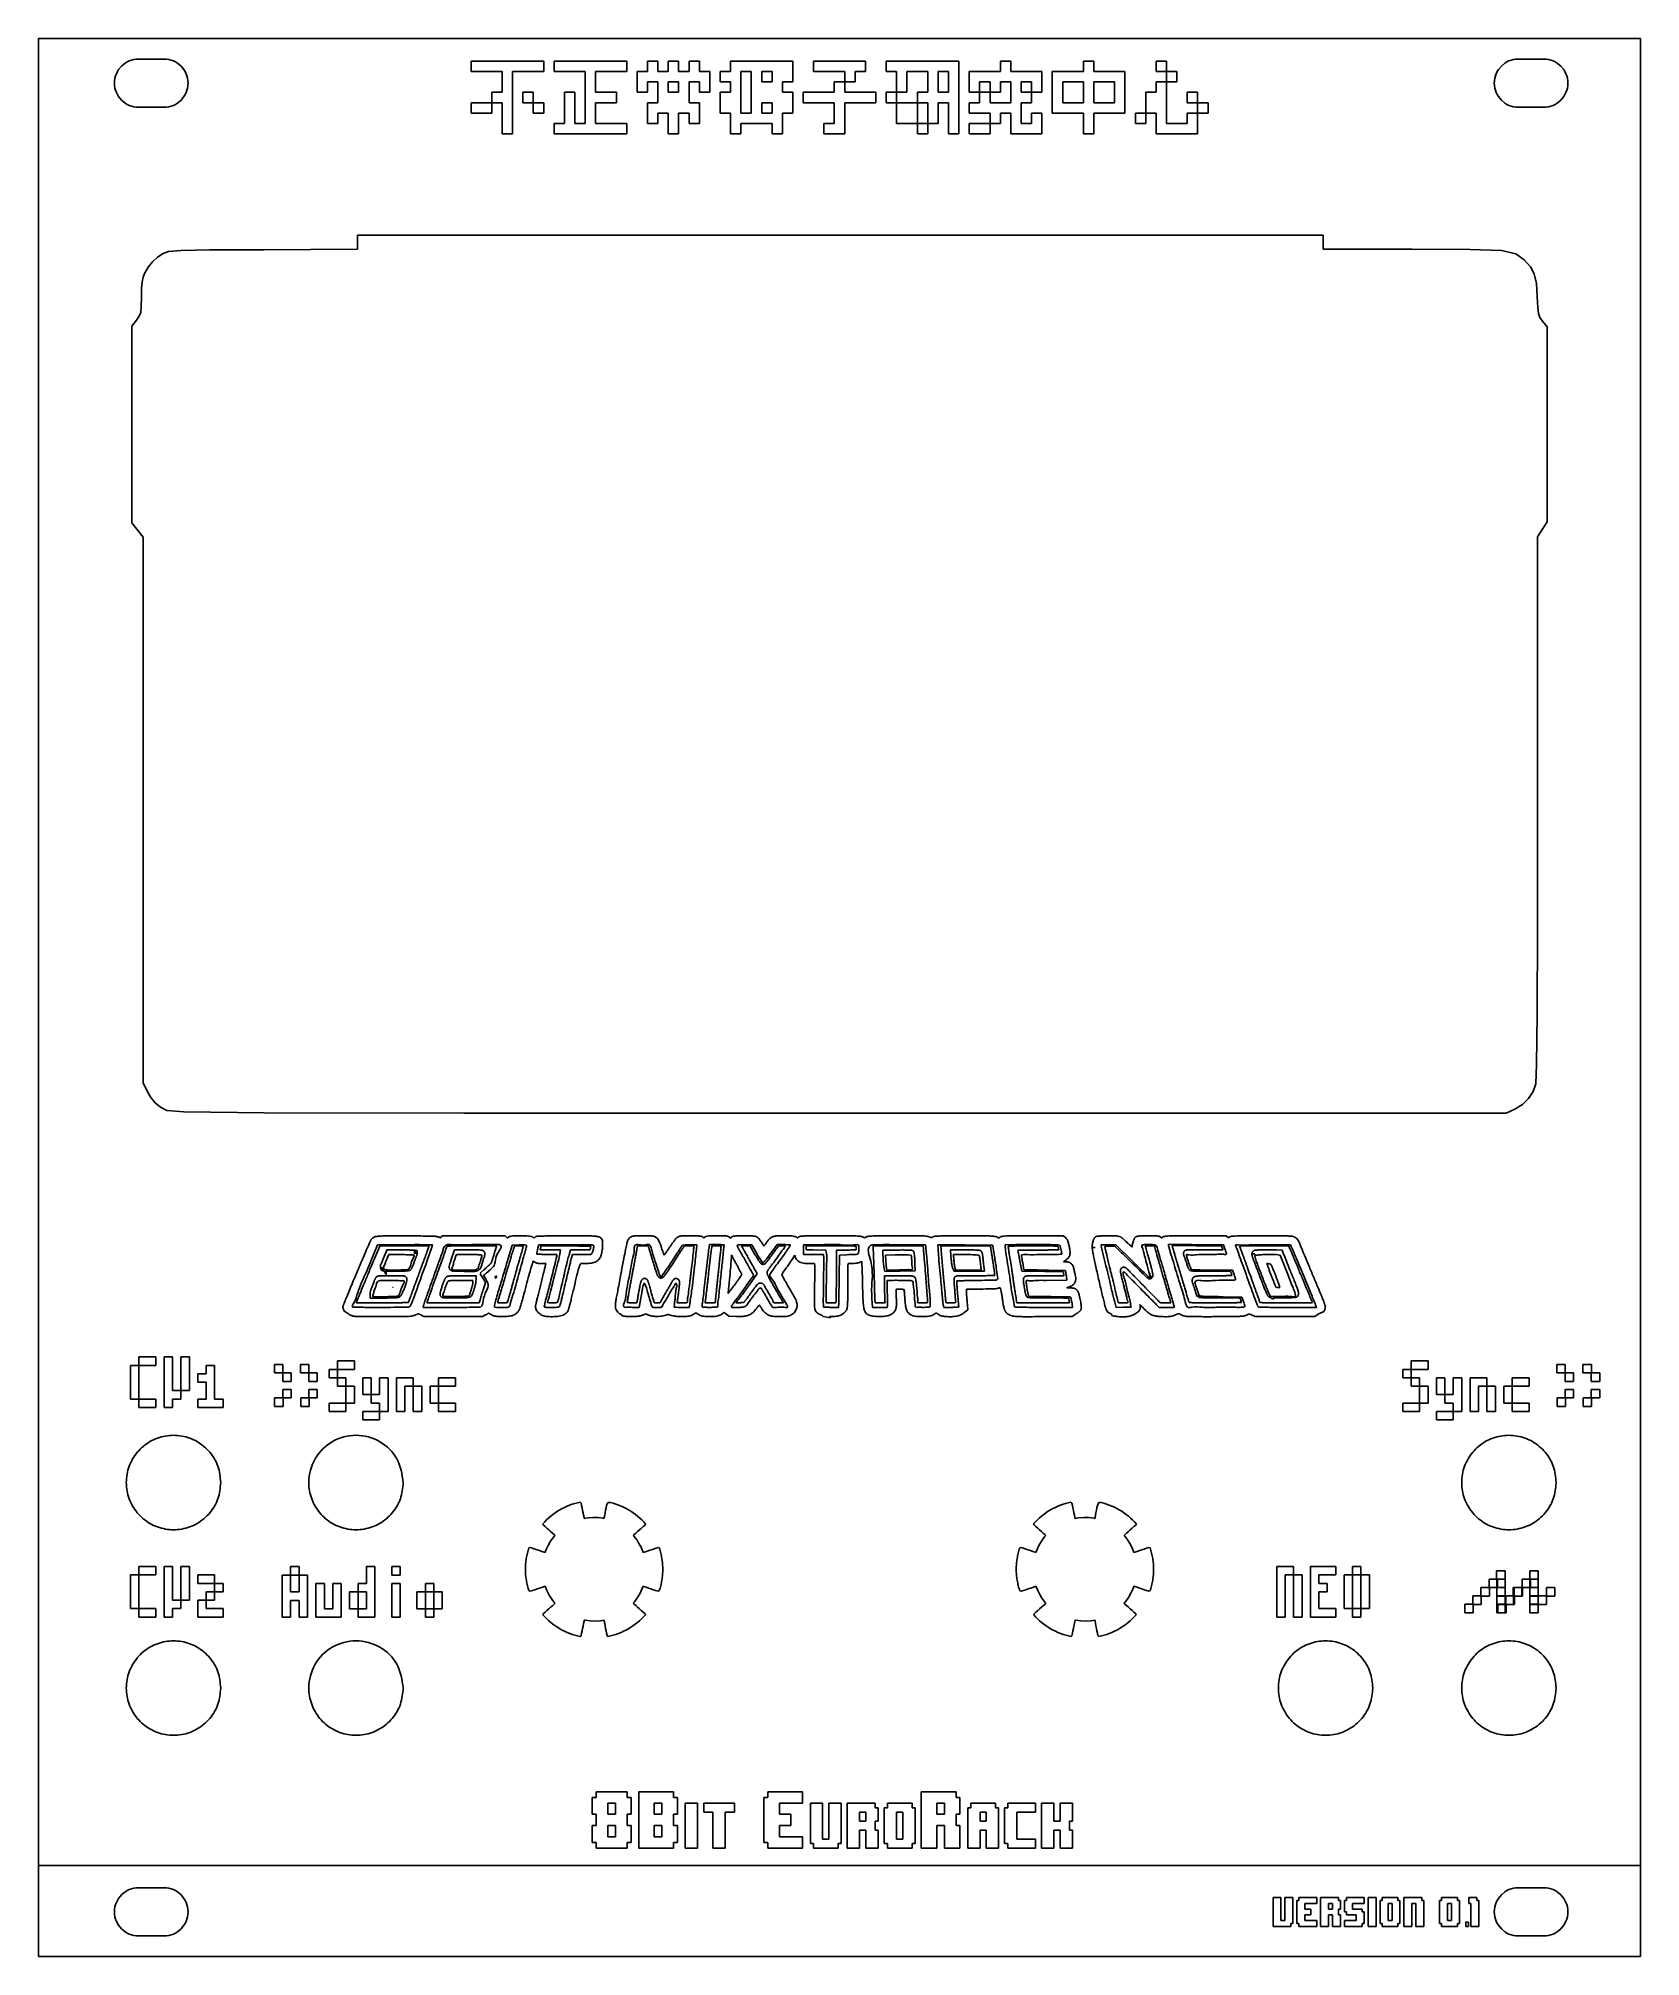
# Model space of a CAD drawing. Extents: x 3 to 110, y 3 to 131.
import ezdxf

# ---------------------------------------------------------------- set-up
doc = ezdxf.new("R2010")
doc.units = 0
doc.layers.add('engravings', color=7, linetype='CONTINUOUS')
doc.layers.add('Layer_1', color=7, linetype='CONTINUOUS')

msp = doc.modelspace()

# ---------------------------------------------------------------- linework, layer by layer
at = {"layer": 'engravings', "color": 7}
for p, q in [((32.012463, 129.0137), (32.012463, 129.708913)), ((32.012463, 129.708913), (36.878987, 129.708913)), ((34.098113, 129.0137), (32.012463, 129.0137)), ((34.098113, 127.623263), (34.098113, 129.0137)), ((36.878987, 129.0137), (34.793337, 129.0137)), ((34.793337, 129.0137), (34.793337, 124.842389)), ((36.878987, 129.708913), (36.878987, 129.0137)), ((37.5742, 129.0137), (37.5742, 129.708913)), ((37.5742, 129.708913), (42.440735, 129.708913)), ((39.659861, 129.0137), (37.5742, 129.0137)), ((39.659861, 125.537613), (39.659861, 129.0137)), ((42.440735, 129.0137), (40.355074, 129.0137)), ((40.355074, 129.0137), (40.355074, 127.623263)), ((42.440735, 129.708913), (42.440735, 129.0137)), ((43.135948, 127.623263), (43.135948, 129.0137)), ((43.135948, 129.0137), (43.831161, 129.0137)), ((43.831161, 129.0137), (43.831161, 129.708913)), ((43.831161, 129.708913), (44.526385, 129.708913)), ((44.526385, 129.708913), (44.526385, 129.0137)), ((44.526385, 129.0137), (45.221598, 129.0137)), ((45.221598, 129.0137), (45.221598, 129.708913)), ((45.221598, 129.708913), (45.916822, 129.708913)), ((45.916822, 129.708913), (45.916822, 129.0137)), ((45.916822, 129.0137), (46.612035, 129.0137)), ((46.612035, 129.0137), (46.612035, 129.708913)), ((46.612035, 129.708913), (47.307259, 129.708913)), ((47.307259, 129.708913), (47.307259, 129.0137)), ((47.307259, 129.0137), (48.002472, 129.0137)), ((48.002472, 129.0137), (48.002472, 127.623263)), ((48.697685, 128.318487), (48.697685, 129.0137)), ((48.697685, 129.0137), (49.392909, 129.0137)), ((49.392909, 129.0137), (49.392909, 129.708913)), ((49.392909, 129.708913), (53.56422, 129.708913)), ((50.783346, 129.0137), (50.088122, 129.0137)), ((50.088122, 129.0137), (50.088122, 126.232826)), ((50.783346, 126.232826), (50.783346, 129.0137)), ((52.173783, 129.0137), (51.478559, 129.0137)), ((51.478559, 129.0137), (51.478559, 128.318487)), ((52.173783, 128.318487), (52.173783, 129.0137)), ((53.56422, 129.708913), (53.56422, 128.318487)), ((54.954657, 129.0137), (54.954657, 129.708913)), ((54.954657, 129.708913), (58.430744, 129.708913)), ((57.040307, 129.0137), (54.954657, 129.0137)), ((57.040307, 128.318487), (57.040307, 129.0137)), ((58.430744, 129.0137), (57.73552, 129.0137)), ((57.73552, 129.0137), (57.73552, 128.318487)), ((58.430744, 129.708913), (58.430744, 129.0137)), ((59.821181, 129.0137), (59.821181, 129.708913)), ((59.821181, 129.708913), (64.687705, 129.708913)), ((60.516394, 129.0137), (59.821181, 129.0137)), ((60.516394, 127.623263), (60.516394, 129.0137)), ((62.602044, 129.0137), (61.211618, 129.0137)), ((61.211618, 129.0137), (61.211618, 127.623263)), ((62.602044, 127.623263), (62.602044, 129.0137)), ((63.992481, 129.0137), (63.297268, 129.0137)), ((63.297268, 129.0137), (63.297268, 127.623263)), ((63.992481, 127.623263), (63.992481, 129.0137)), ((64.687705, 129.708913), (64.687705, 124.842389)), ((65.382918, 127.623263), (65.382918, 129.0137)), ((65.382918, 129.0137), (67.468568, 129.0137)), ((67.468568, 129.0137), (67.468568, 129.708913)), ((67.468568, 129.708913), (68.163792, 129.708913)), ((68.163792, 129.708913), (68.163792, 129.0137)), ((68.163792, 129.0137), (70.249442, 129.0137)), ((70.249442, 129.0137), (70.249442, 127.623263)), ((70.944666, 126.232826), (70.944666, 129.0137)), ((70.944666, 129.0137), (73.030316, 129.0137)), ((73.030316, 129.0137), (73.030316, 129.708913)), ((73.030316, 129.708913), (73.725529, 129.708913)), ((73.725529, 129.708913), (73.725529, 129.0137)), ((73.725529, 129.0137), (75.81119, 129.0137)), ((75.81119, 129.0137), (75.81119, 126.232826)), ((77.89684, 129.0137), (77.89684, 129.708913)), ((77.89684, 129.708913), (78.592064, 129.708913)), ((78.592064, 129.0137), (77.89684, 129.0137)), ((78.592064, 129.708913), (78.592064, 129.0137)), ((78.592064, 128.318487), (78.592064, 129.0137)), ((78.592064, 129.0137), (79.287277, 129.0137)), ((79.287277, 129.0137), (79.287277, 128.318487)), ((33.4029, 126.92805), (33.4029, 127.623263)), ((33.4029, 127.623263), (34.098113, 127.623263)), ((35.48855, 126.92805), (35.48855, 127.623263)), ((35.48855, 127.623263), (36.183774, 127.623263)), ((36.183774, 127.623263), (36.183774, 126.92805)), ((38.269424, 125.537613), (38.269424, 127.623263)), ((38.269424, 127.623263), (38.964637, 127.623263)), ((38.964637, 127.623263), (38.964637, 125.537613)), ((40.355074, 127.623263), (41.745511, 127.623263)), ((41.745511, 127.623263), (41.745511, 126.92805)), ((43.831161, 127.623263), (43.135948, 127.623263)), ((44.526385, 128.318487), (43.831161, 128.318487)), ((43.831161, 128.318487), (43.831161, 127.623263)), ((44.526385, 126.92805), (44.526385, 128.318487)), ((45.916822, 128.318487), (45.221598, 128.318487)), ((45.221598, 128.318487), (45.221598, 127.623263)), ((45.221598, 127.623263), (45.916822, 127.623263)), ((45.916822, 127.623263), (45.916822, 128.318487)), ((47.307259, 128.318487), (46.612035, 128.318487)), ((46.612035, 128.318487), (46.612035, 126.92805)), ((47.307259, 127.623263), (47.307259, 128.318487)), ((48.002472, 127.623263), (47.307259, 127.623263)), ((49.392909, 128.318487), (48.697685, 128.318487)), ((48.697685, 126.232826), (48.697685, 127.623263)), ((48.697685, 127.623263), (49.392909, 127.623263)), ((49.392909, 127.623263), (49.392909, 128.318487)), ((51.478559, 128.318487), (52.173783, 128.318487)), ((53.56422, 128.318487), (52.868996, 128.318487)), ((52.868996, 128.318487), (52.868996, 127.623263)), ((52.868996, 127.623263), (53.56422, 127.623263)), ((53.56422, 127.623263), (53.56422, 126.232826)), ((54.259433, 126.92805), (54.259433, 127.623263)), ((54.259433, 127.623263), (56.345083, 127.623263)), ((56.345083, 127.623263), (56.345083, 128.318487)), ((56.345083, 128.318487), (57.040307, 128.318487)), ((57.040307, 128.318487), (57.040307, 127.623263)), ((57.73552, 128.318487), (57.040307, 128.318487)), ((57.040307, 127.623263), (59.125957, 127.623263)), ((59.125957, 127.623263), (59.125957, 126.92805)), ((59.821181, 126.92805), (59.821181, 127.623263)), ((59.821181, 127.623263), (60.516394, 127.623263)), ((60.516394, 127.623263), (60.516394, 126.92805)), ((61.211618, 127.623263), (60.516394, 127.623263)), ((61.906831, 126.92805), (61.906831, 127.623263)), ((61.906831, 127.623263), (62.602044, 127.623263)), ((63.297268, 127.623263), (63.992481, 127.623263)), ((66.078142, 127.623263), (65.382918, 127.623263)), ((66.773355, 128.318487), (66.078142, 128.318487)), ((66.078142, 128.318487), (66.078142, 127.623263)), ((66.078142, 126.92805), (66.078142, 127.623263)), ((66.078142, 127.623263), (66.773355, 127.623263)), ((66.773355, 127.623263), (66.773355, 128.318487)), ((67.468568, 127.623263), (66.773355, 127.623263)), ((66.773355, 127.623263), (66.773355, 126.92805)), ((68.163792, 128.318487), (67.468568, 128.318487)), ((67.468568, 128.318487), (67.468568, 127.623263)), ((68.163792, 126.92805), (68.163792, 128.318487)), ((69.554229, 128.318487), (68.859005, 128.318487)), ((68.859005, 128.318487), (68.859005, 127.623263)), ((68.859005, 127.623263), (69.554229, 127.623263)), ((69.554229, 127.623263), (69.554229, 128.318487)), ((70.249442, 127.623263), (69.554229, 127.623263)), ((69.554229, 127.623263), (69.554229, 126.92805)), ((73.030316, 128.318487), (71.639879, 128.318487)), ((71.639879, 128.318487), (71.639879, 126.92805)), ((73.030316, 126.92805), (73.030316, 128.318487)), ((75.115966, 128.318487), (73.725529, 128.318487)), ((73.725529, 128.318487), (73.725529, 126.92805)), ((75.115966, 126.92805), (75.115966, 128.318487)), ((77.201627, 126.232826), (77.201627, 127.623263)), ((77.201627, 127.623263), (77.89684, 127.623263)), ((77.89684, 127.623263), (77.89684, 128.318487)), ((77.89684, 128.318487), (78.592064, 128.318487)), ((79.287277, 128.318487), (78.592064, 128.318487)), ((78.592064, 128.318487), (78.592064, 125.537613)), ((79.98249, 126.92805), (79.98249, 127.623263)), ((79.98249, 127.623263), (80.677714, 127.623263)), ((80.677714, 127.623263), (80.677714, 126.92805)), ((32.012463, 126.232826), (32.012463, 126.92805)), ((32.012463, 126.92805), (33.4029, 126.92805)), ((33.4029, 126.232826), (32.012463, 126.232826)), ((33.4029, 126.92805), (33.4029, 126.232826)), ((34.098113, 126.92805), (33.4029, 126.92805)), ((34.098113, 124.842389), (34.098113, 126.92805)), ((36.183774, 126.92805), (35.48855, 126.92805)), ((36.183774, 126.232826), (36.183774, 126.92805)), ((36.183774, 126.92805), (36.878987, 126.92805)), ((36.878987, 126.232826), (36.183774, 126.232826)), ((36.878987, 126.92805), (36.878987, 126.232826)), ((41.745511, 126.92805), (40.355074, 126.92805)), ((40.355074, 126.92805), (40.355074, 125.537613)), ((43.831161, 125.537613), (43.831161, 126.92805)), ((43.831161, 126.92805), (44.526385, 126.92805)), ((45.221598, 126.232826), (44.526385, 126.232826)), ((44.526385, 126.232826), (44.526385, 125.537613)), ((45.221598, 124.842389), (45.221598, 126.232826)), ((46.612035, 126.232826), (45.916822, 126.232826)), ((45.916822, 126.232826), (45.916822, 124.842389)), ((46.612035, 126.92805), (47.307259, 126.92805)), ((46.612035, 125.537613), (46.612035, 126.232826)), ((47.307259, 126.92805), (47.307259, 125.537613)), ((49.392909, 126.232826), (48.697685, 126.232826)), ((49.392909, 124.842389), (49.392909, 126.232826)), ((50.088122, 126.232826), (50.783346, 126.232826)), ((52.173783, 126.92805), (51.478559, 126.92805)), ((51.478559, 126.92805), (51.478559, 126.232826)), ((51.478559, 126.232826), (52.173783, 126.232826)), ((52.173783, 126.232826), (52.173783, 126.92805)), ((53.56422, 126.232826), (52.868996, 126.232826)), ((52.868996, 126.232826), (52.868996, 124.842389)), ((56.345083, 126.92805), (54.259433, 126.92805)), ((56.345083, 125.537613), (56.345083, 126.92805)), ((59.125957, 126.92805), (57.040307, 126.92805)), ((57.040307, 126.92805), (57.040307, 124.842389)), ((60.516394, 126.92805), (59.821181, 126.92805)), ((60.516394, 125.537613), (60.516394, 126.92805)), ((60.516394, 126.92805), (61.906831, 126.92805)), ((62.602044, 126.92805), (61.906831, 126.92805)), ((61.906831, 126.92805), (61.906831, 125.537613)), ((62.602044, 125.537613), (62.602044, 126.92805)), ((63.992481, 126.92805), (63.297268, 126.92805)), ((63.297268, 126.92805), (63.297268, 125.537613)), ((63.992481, 124.842389), (63.992481, 126.92805)), ((65.382918, 126.232826), (65.382918, 126.92805)), ((65.382918, 126.92805), (66.078142, 126.92805)), ((66.773355, 126.232826), (65.382918, 126.232826)), ((66.773355, 126.92805), (68.163792, 126.92805)), ((66.773355, 125.537613), (66.773355, 126.232826)), ((68.163792, 126.232826), (67.468568, 126.232826)), ((67.468568, 126.232826), (67.468568, 125.537613)), ((68.163792, 124.842389), (68.163792, 126.232826)), ((69.554229, 126.92805), (68.859005, 126.92805)), ((68.859005, 126.92805), (68.859005, 125.537613)), ((69.554229, 125.537613), (69.554229, 126.232826)), ((69.554229, 126.232826), (70.249442, 126.232826)), ((70.249442, 126.232826), (70.249442, 124.842389)), ((73.030316, 126.232826), (70.944666, 126.232826)), ((71.639879, 126.92805), (73.030316, 126.92805)), ((73.030316, 124.842389), (73.030316, 126.232826)), ((73.725529, 126.92805), (75.115966, 126.92805)), ((75.81119, 126.232826), (73.725529, 126.232826)), ((73.725529, 126.232826), (73.725529, 124.842389)), ((76.506403, 125.537613), (76.506403, 126.232826)), ((76.506403, 126.232826), (77.201627, 126.232826)), ((77.201627, 126.232826), (77.201627, 125.537613)), ((77.89684, 126.232826), (77.201627, 126.232826)), ((77.89684, 124.842389), (77.89684, 126.232826)), ((80.677714, 126.92805), (79.98249, 126.92805)), ((79.98249, 125.537613), (79.98249, 126.232826)), ((79.98249, 126.232826), (80.677714, 126.232826)), ((80.677714, 126.232826), (80.677714, 126.92805)), ((80.677714, 126.92805), (81.372927, 126.92805)), ((80.677714, 126.232826), (80.677714, 124.842389)), ((81.372927, 126.232826), (80.677714, 126.232826)), ((81.372927, 126.92805), (81.372927, 126.232826)), ((34.793337, 124.842389), (34.098113, 124.842389)), ((37.5742, 125.537613), (38.269424, 125.537613)), ((37.5742, 124.842389), (37.5742, 125.537613)), ((42.440735, 124.842389), (37.5742, 124.842389)), ((38.964637, 125.537613), (39.659861, 125.537613)), ((40.355074, 125.537613), (42.440735, 125.537613)), ((42.440735, 125.537613), (42.440735, 124.842389)), ((44.526385, 125.537613), (43.831161, 125.537613)), ((45.916822, 124.842389), (45.221598, 124.842389)), ((47.307259, 125.537613), (46.612035, 125.537613)), ((50.088122, 124.842389), (49.392909, 124.842389)), ((52.173783, 125.537613), (50.088122, 125.537613)), ((50.088122, 125.537613), (50.088122, 124.842389)), ((52.173783, 124.842389), (52.173783, 125.537613)), ((52.868996, 124.842389), (52.173783, 124.842389)), ((55.64987, 124.842389), (55.64987, 125.537613)), ((55.64987, 125.537613), (56.345083, 125.537613)), ((57.040307, 124.842389), (55.64987, 124.842389)), ((61.906831, 125.537613), (60.516394, 125.537613)), ((61.906831, 125.537613), (62.602044, 125.537613)), ((61.906831, 124.842389), (61.906831, 125.537613)), ((62.602044, 124.842389), (61.906831, 124.842389)), ((63.297268, 125.537613), (62.602044, 125.537613)), ((62.602044, 125.537613), (62.602044, 124.842389)), ((64.687705, 124.842389), (63.992481, 124.842389)), ((65.382918, 125.537613), (66.773355, 125.537613)), ((65.382918, 124.842389), (65.382918, 125.537613)), ((66.773355, 124.842389), (65.382918, 124.842389)), ((66.773355, 125.537613), (66.773355, 124.842389)), ((67.468568, 125.537613), (66.773355, 125.537613)), ((70.249442, 124.842389), (68.163792, 124.842389)), ((68.859005, 125.537613), (69.554229, 125.537613)), ((73.725529, 124.842389), (73.030316, 124.842389)), ((77.201627, 125.537613), (76.506403, 125.537613)), ((80.677714, 124.842389), (77.89684, 124.842389)), ((78.592064, 125.537613), (79.98249, 125.537613)), ((25.755568, 50.408543), (25.00777, 48.608844)), ((25.565167, 49.54712), (25.893523, 50.33417)), ((27.247124, 50.422662), (25.755568, 50.408543)), ((25.893523, 50.33417), (27.608158, 50.34291)), ((27.247089, 50.42286), (27.247124, 50.422662)), ((27.779936, 51.0137), (27.775836, 51.0137)), ((29.429796, 50.409474), (29.084222, 50.42286)), ((29.416876, 50.321023), (29.429796, 50.409474)), ((30.044057, 50.97513), (29.933926, 50.8721)), ((30.101657, 51.02453), (30.044057, 50.97513)), ((32.202187, 51.01571), (30.101657, 51.02453)), ((30.387603, 50.30456), (30.384603, 50.30756)), ((30.979687, 50.35006), (31.174628, 50.35378)), ((32.155662, 50.35378), (33.732789, 50.35378)), ((34.305777, 51.01571), (32.202187, 51.01571)), ((33.640632, 50.440433), (33.640661, 50.440431)), ((34.439135, 50.87827), (34.305777, 51.01571)), ((34.772074, 50.402137), (34.456444, 49.355036)), ((35.245521, 50.410204), (34.772074, 50.402137)), ((34.912861, 50.30985), (34.92397, 50.33991)), ((34.92397, 50.33991), (35.283648, 50.33991)), ((35.245501, 50.410162), (35.245521, 50.410204)), ((36.548507, 50.416438), (36.512079, 50.282019)), ((38.318584, 50.416367), (36.548507, 50.416438)), ((36.696069, 50.33963), (36.696092, 50.33991)), ((36.696092, 50.33991), (38.406582, 50.33991)), ((40.824517, 50.54542), (40.824517, 50.54842)), ((43.15418, 50.31742), (43.15718, 50.34872)), ((43.15718, 50.34872), (43.474406, 50.34978)), ((43.474406, 50.34978), (43.478506, 50.34978)), ((46.184132, 50.402309), (46.051408, 50.210398)), ((46.344376, 50.416427), (46.184132, 50.402309)), ((46.689286, 50.35194), (46.693386, 50.35194)), ((46.693386, 50.35194), (46.937886, 50.34394)), ((47.126957, 50.413882), (46.815395, 50.422662)), ((47.106738, 50.096388), (47.126957, 50.413882)), ((47.517764, 50.95583), (47.513664, 50.95583)), ((47.995368, 50.444831), (47.96946, 50.338704)), ((48.298826, 50.444945), (47.995368, 50.444831)), ((48.1482, 50.35378), (48.457361, 50.35378)), ((48.148224, 50.35141), (48.1482, 50.35378)), ((48.667511, 51.02853), (48.502831, 51.02453)), ((48.66721, 51.01855), (48.667511, 51.02853)), ((48.955987, 50.408585), (48.778745, 50.426371)), ((48.93899, 50.206949), (48.955987, 50.408585)), ((50.339271, 50.34702), (50.33961, 50.34978)), ((50.33961, 50.34978), (50.702318, 50.33808)), ((50.813379, 50.411073), (50.484799, 50.420791)), ((50.702318, 50.33808), (51.004408, 49.81473)), ((51.059408, 49.982155), (50.813379, 50.411073)), ((52.515354, 50.430529), (52.181917, 49.97773)), ((52.451091, 50.12439), (52.619817, 50.3497)), ((52.945914, 50.430572), (52.515354, 50.430529)), ((52.619817, 50.3497), (52.970401, 50.3497)), ((55.519507, 50.422662), (54.269937, 50.416427)), ((54.269937, 50.416427), (54.269937, 50.090977)), ((54.452662, 50.33904), (56.094457, 50.34591)), ((54.452662, 50.22486), (54.452662, 50.33904)), ((54.452662, 50.19456), (54.452662, 50.22486)), ((54.452662, 50.08743), (54.452662, 50.19456)), ((55.519618, 50.422685), (55.519507, 50.422662)), ((56.120591, 51.02186), (55.926605, 51.02186)), ((59.057161, 50.34551), (59.057761, 50.34678)), ((59.057761, 50.34678), (59.057761, 50.34591)), ((59.057761, 50.34591), (59.061861, 50.34591)), ((59.219866, 50.423811), (59.219666, 50.423562)), ((60.626864, 50.34591), (62.291892, 50.33421)), ((62.450625, 50.408593), (60.99549, 50.421978)), ((62.291892, 50.33421), (62.307142, 50.1776)), ((62.465223, 50.306884), (62.450625, 50.408593)), ((63.27511, 50.417344), (63.292091, 50.141417)), ((65.109014, 50.41051), (63.27511, 50.417344)), ((63.480031, 50.34166), (63.479981, 50.33991)), ((63.479981, 50.33991), (65.117728, 50.33991)), ((66.943715, 50.402443), (65.109014, 50.41051)), ((65.117728, 50.33991), (66.797912, 50.33991)), ((66.963162, 50.317548), (66.943715, 50.402443)), ((68.50729, 50.431446), (67.788627, 50.410213)), ((67.788627, 50.410213), (67.788627, 50.32178)), ((69.447706, 50.3454), (69.44801, 50.34591)), ((69.44801, 50.34591), (69.608662, 50.34591)), ((71.667634, 51.01767), (69.585341, 51.01767)), ((70.216455, 50.437011), (70.216552, 50.436764)), ((71.820185, 50.89901), (71.667634, 51.01767)), ((73.617536, 50.25064), (73.812519, 50.24664)), ((73.812519, 50.24664), (73.617536, 50.23864)), ((73.617536, 50.23864), (73.617536, 50.23064)), ((73.881288, 50.97213), (73.877188, 50.97213)), ((73.885388, 50.97513), (73.881288, 50.97213)), ((74.70902, 50.416455), (74.210486, 50.416455)), ((74.210486, 50.416455), (74.225755, 50.338638)), ((74.454105, 50.33504), (74.713763, 50.33504)), ((74.670935, 51.02201), (74.488554, 51.02153)), ((74.488554, 51.02153), (74.488554, 51.01353)), ((75.208367, 50.416455), (74.70902, 50.416455)), ((74.713763, 50.33504), (75.134061, 50.33504)), ((75.134061, 50.33504), (75.588708, 49.88848)), ((76.218382, 49.422418), (75.208367, 50.416455)), ((76.499693, 50.91478), (76.495593, 50.91478)), ((76.495593, 50.91478), (76.495593, 50.91178)), ((77.410434, 50.35578), (77.409434, 50.35378)), ((77.410455, 50.35796), (77.410434, 50.35578)), ((77.572131, 50.436791), (77.572357, 50.436764)), ((78.241538, 50.90053), (78.237438, 50.90053)), ((78.717528, 50.454549), (78.732798, 50.35814)), ((79.809254, 50.436113), (78.717528, 50.454549)), ((78.967352, 50.36178), (80.567717, 50.35008)), ((78.968074, 50.35721), (78.967352, 50.36178)), ((82.579925, 51.02208), (80.501672, 51.02208)), ((80.567717, 50.35008), (82.282254, 50.34208)), ((82.409561, 50.41664), (81.655287, 50.41664)), ((82.282254, 50.34208), (82.346904, 50.17042)), ((82.505858, 50.150444), (82.409561, 50.41664)), ((82.739561, 50.89577), (82.579925, 51.02208)), ((83.676598, 50.34289), (83.67651, 50.34291)), ((86.900468, 50.416673), (85.061693, 50.416438)), ((85.062686, 50.34291), (86.784288, 50.33491)), ((86.784288, 50.33491), (86.833788, 50.22074)), ((86.950639, 50.309666), (86.900468, 50.416673)), ((25.988692, 49.10143), (25.943232, 49.10143)), ((25.943232, 49.10143), (25.943232, 49.07113)), ((25.943232, 49.07113), (25.943232, 48.90651)), ((25.954332, 48.85111), (25.947332, 48.85911)), ((25.958194, 48.87114), (25.992544, 48.88294)), ((25.985474, 48.84794), (25.958194, 48.87114)), ((25.992524, 48.81464), (25.962224, 48.84494)), ((26.329085, 49.95611), (26.130051, 49.48329)), ((26.133973, 48.89444), (26.134084, 48.89641)), ((26.138184, 48.89641), (26.138184, 48.89341)), ((26.140184, 48.83991), (26.139184, 48.83991)), ((26.139184, 48.83991), (26.139184, 48.83391)), ((26.139284, 48.86961), (26.139284, 48.86874)), ((26.140184, 48.83991), (26.140184, 48.83991)), ((26.141284, 48.88961), (26.143184, 48.88361)), ((26.163414, 48.83854), (26.194734, 48.76264)), ((26.378585, 50.0783), (26.329085, 49.95611)), ((27.360115, 50.07882), (26.378585, 50.0783)), ((26.419205, 49.576108), (26.500135, 49.769035)), ((26.500135, 49.769035), (27.338579, 49.760051)), ((28.127678, 49.05504), (28.127678, 49.05804)), ((28.234564, 49.98553), (28.337618, 49.8563)), ((28.234613, 49.98529), (28.234564, 49.98553)), ((28.406587, 50.03762), (28.245955, 50.03462)), ((28.337618, 49.8563), (28.348768, 49.8367)), ((28.406587, 49.84974), (28.406587, 50.03762)), ((28.406587, 49.83794), (28.406587, 49.84974)), ((30.548144, 48.90164), (30.548144, 48.89764)), ((30.857382, 49.94497), (30.708872, 49.4984)), ((30.903862, 50.0783), (30.857382, 49.94497)), ((31.896163, 50.07904), (30.903862, 50.0783)), ((30.977219, 49.602647), (31.033882, 49.765368)), ((31.033882, 49.765368), (31.789773, 49.765368)), ((32.877943, 49.54296), (32.880943, 49.54296)), ((32.912359, 49.89043), (32.912399, 49.89053)), ((37.108543, 49.770848), (37.769748, 49.761864)), ((38.01355, 50.08009), (37.131531, 50.08009)), ((37.769748, 49.761864), (37.754478, 49.655737)), ((37.9408, 49.68303), (38.01355, 50.04979)), ((38.00555, 50.04979), (38.01355, 50.08009)), ((38.01355, 50.04979), (38.00555, 50.04979)), ((38.674326, 50.07974), (38.578346, 49.75543)), ((39.43817, 50.07974), (38.674326, 50.07974)), ((38.725647, 49.472647), (38.808202, 49.765373)), ((38.808202, 49.765373), (39.414372, 49.765373)), ((39.414372, 49.765373), (40.020549, 49.765373)), ((40.020549, 49.765373), (40.093388, 49.844969)), ((49.461704, 49.7372), (49.461632, 49.73713)), ((50.618337, 48.948302), (50.944488, 48.370804)), ((51.167746, 48.50017), (50.961638, 48.86287)), ((51.630759, 49.11482), (51.637759, 49.11482)), ((54.269937, 50.090977), (54.269937, 49.765526)), ((54.269937, 49.765526), (54.942468, 49.765526)), ((54.937621, 50.07943), (54.452662, 50.08743)), ((55.766093, 50.06373), (54.937621, 50.07943)), ((54.942468, 49.765526), (55.614198, 49.765526)), ((55.614198, 49.765526), (55.630474, 49.670895)), ((55.823673, 49.80002), (55.766093, 50.06373)), ((56.499641, 49.83007), (56.484391, 48.10441)), ((57.282647, 50.06703), (56.499641, 50.05133)), ((56.499641, 50.05133), (56.499641, 49.83007)), ((56.668766, 48.312465), (56.68573, 49.731887)), ((56.68573, 49.731887), (57.193165, 49.749672)), ((60.64297, 50.07056), (59.596267, 50.05486)), ((59.596267, 50.05486), (59.596267, 50.02866)), ((59.596267, 50.02866), (59.603267, 49.82558)), ((59.603267, 49.82558), (59.615387, 49.47499)), ((59.660847, 48.9476), (59.718447, 48.63844)), ((59.778945, 49.729096), (60.411777, 49.749416)), ((59.796748, 49.360311), (59.778945, 49.729096)), ((59.869553, 48.712066), (59.842069, 48.852683)), ((60.642923, 50.06938), (60.64297, 50.07143)), ((60.64297, 50.07143), (60.64297, 50.07056)), ((61.26964, 49.749416), (61.494631, 49.729943)), ((61.494631, 49.729943), (61.50839, 49.64151)), ((61.688627, 49.89438), (61.688627, 49.89738)), ((61.688627, 49.89138), (61.688627, 49.89438)), ((61.769477, 48.69614), (61.746227, 49.19626)), ((64.136755, 50.04413), (64.128755, 50.04413)), ((64.128755, 50.04413), (64.178265, 49.41469)), ((65.18239, 50.07743), (64.132655, 50.07543)), ((64.132655, 50.07543), (64.136755, 50.04413)), ((64.278285, 48.83386), (64.381339, 48.64285)), ((64.319118, 49.765368), (64.973039, 49.765368)), ((64.331154, 49.645084), (64.319118, 49.765368)), ((65.182128, 50.0773), (65.18239, 50.07743)), ((66.190493, 49.9847), (66.186393, 49.9887)), ((66.405033, 48.67315), (66.343413, 49.15103)), ((70.1885, 50.0697), (68.645726, 50.0657)), ((68.645726, 50.0657), (68.649826, 50.0395)), ((68.649826, 50.0395), (68.645726, 50.0395)), ((68.645726, 50.0395), (68.718476, 49.62324)), ((68.810426, 49.12615), (68.810426, 49.12315)), ((68.810426, 49.12315), (68.898326, 48.65334)), ((69.043037, 48.746895), (68.959677, 49.208539)), ((71.475828, 49.784351), (71.576185, 49.802925)), ((71.576185, 49.802925), (71.559909, 49.950619)), ((71.704992, 49.27635), (71.854519, 49.39464)), ((79.159024, 49.71263), (79.159024, 49.71563)), ((79.953402, 49.65323), (79.969602, 49.66123)), ((79.970602, 49.65923), (79.953402, 49.65323)), ((84.309926, 49.82533), (84.317926, 49.82533)), ((84.318067, 49.79163), (84.325145, 49.82193)), ((84.325145, 49.82193), (84.504976, 49.82193)), ((85.084924, 50.08343), (84.909121, 50.07943)), ((84.909121, 50.07943), (84.909121, 50.07643)), ((85.085924, 50.0843), (85.084924, 50.08343)), ((85.085959, 50.08749), (85.085924, 50.0843)), ((85.212228, 49.76083), (85.212226, 49.760967)), ((85.314222, 49.16048), (85.31426, 49.16012)), ((85.520363, 49.14052), (85.520363, 49.13652)), ((85.520363, 49.13652), (85.524463, 49.13652)), ((85.952742, 50.07949), (85.944742, 50.07949)), ((86.334647, 50.05989), (85.952742, 50.07949)), ((86.062811, 49.751983), (86.196358, 49.734197)), ((86.196358, 49.734197), (86.692463, 48.497845)), ((86.440731, 49.78508), (86.334647, 50.05989)), ((25.687521, 48.28029), (25.683421, 48.28029)), ((25.958432, 48.80201), (25.962532, 48.79021)), ((25.962532, 48.79021), (25.981692, 48.75991)), ((25.969582, 48.80901), (25.969582, 48.80601)), ((25.981692, 48.75991), (25.992832, 48.74421)), ((26.030824, 48.80694), (26.015774, 48.82264)), ((26.072354, 48.74184), (26.015774, 48.79124)), ((26.072354, 48.71864), (26.065354, 48.72164)), ((26.106834, 48.70764), (26.103734, 48.71064)), ((26.141184, 48.67734), (26.106834, 48.70764)), ((26.194734, 48.73504), (26.141184, 48.67734)), ((26.194734, 48.76264), (26.187734, 48.75464)), ((26.187734, 48.75464), (26.194734, 48.73504)), ((26.226222, 48.65911), (26.336353, 48.40248)), ((26.336353, 48.42958), (26.336353, 48.65084)), ((26.336353, 48.40248), (26.336353, 48.42958)), ((26.665234, 48.024666), (26.665234, 48.024913)), ((26.863581, 48.35036), (26.668578, 48.34949)), ((26.771442, 47.57025), (26.771642, 47.57725)), ((26.779642, 47.57325), (26.775542, 47.57025)), ((26.86354, 48.34683), (26.863581, 48.35036)), ((30.376501, 48.27219), (30.372401, 48.27219)), ((32.354768, 48.33463), (31.350465, 48.34949)), ((31.424771, 48.037303), (32.143442, 48.039032)), ((32.143442, 48.039032), (32.143442, 47.930264)), ((32.342668, 47.98397), (32.346768, 48.10225)), ((32.342668, 47.98097), (32.342668, 47.98397)), ((32.346768, 48.10225), (32.354768, 48.30433)), ((32.354768, 48.30433), (32.354768, 48.33463)), ((32.87804, 48.75026), (32.633539, 48.51687)), ((32.633539, 48.51687), (32.648789, 48.49067)), ((32.648789, 48.49067), (32.633539, 48.47497)), ((32.633539, 48.47497), (32.858842, 48.10116)), ((32.857222, 48.357723), (32.934105, 48.427582)), ((32.951102, 48.203831), (32.857222, 48.357723)), ((33.687452, 48.33301), (33.687362, 48.33189)), ((43.757411, 48.12759), (43.753311, 48.13059)), ((46.708524, 48.28184), (46.708524, 48.27884)), ((50.637221, 47.71577), (51.163606, 48.46037)), ((50.944488, 48.370804), (50.819851, 48.198356)), ((51.156606, 48.48057), (51.167746, 48.50017)), ((51.163606, 48.46037), (51.156606, 48.48057)), ((51.549841, 47.80224), (51.546741, 47.80524)), ((55.025349, 47.75096), (55.025349, 47.74696)), ((55.792353, 46.53914), (55.807603, 47.71213)), ((56.484391, 48.10441), (56.484391, 48.07321)), ((60.718484, 48.34512), (59.699058, 48.34212)), ((59.699058, 48.34212), (59.699058, 48.12086)), ((59.699058, 48.12086), (59.699058, 47.86828)), ((59.699058, 47.86828), (59.699058, 47.83798)), ((59.718447, 48.63844), (60.722716, 48.65414)), ((60.714466, 48.732401), (59.869553, 48.712066)), ((60.722716, 48.65414), (61.765377, 48.66584)), ((61.715731, 48.25992), (61.711631, 48.26292)), ((61.719831, 48.25992), (61.715731, 48.25992)), ((61.765377, 48.66584), (61.765377, 48.69614)), ((61.765377, 48.69614), (61.769477, 48.69614)), ((63.693141, 47.88148), (63.697241, 47.87848)), ((64.381339, 48.64285), (65.339134, 48.64285)), ((64.479265, 48.718269), (64.439632, 48.827037)), ((65.334703, 48.718269), (64.479265, 48.718269)), ((64.551423, 48.010961), (64.868668, 48.014629)), ((64.551423, 47.842053), (64.551423, 48.010961)), ((66.189336, 48.718269), (65.334703, 48.718269)), ((65.339134, 48.64285), (66.405033, 48.64285)), ((65.919926, 48.34606), (65.915826, 48.34606)), ((66.174067, 48.824397), (66.189336, 48.718269)), ((66.405033, 48.64285), (66.400933, 48.67315)), ((66.400933, 48.67315), (66.405033, 48.67315)), ((68.898326, 48.65334), (70.441101, 48.63764)), ((69.302822, 48.743228), (69.043037, 48.746895)), ((70.441101, 48.63764), (71.67775, 48.62594)), ((70.563731, 48.035577), (71.910417, 48.045295)), ((71.71196, 48.35045), (70.57837, 48.34645)), ((71.813281, 48.704155), (70.688341, 48.72194)), ((71.71196, 48.36215), (71.71196, 48.35045)), ((71.843249, 48.59095), (71.813281, 48.704155)), ((71.910417, 48.045295), (71.891809, 48.261965)), ((77.440859, 48.27529), (77.440779, 48.27639)), ((77.486205, 48.36266), (77.486243, 48.36206)), ((77.486323, 48.5252), (77.486243, 48.52571)), ((77.486243, 48.36206), (77.494243, 48.32766)), ((77.497285, 48.30846), (77.520515, 48.1974)), ((77.520515, 48.1974), (77.501355, 48.1751)), ((77.604375, 48.28516), (77.543755, 48.21656)), ((77.562957, 48.18244), (77.566057, 48.18244)), ((77.670257, 48.26394), (77.673257, 48.27964)), ((83.010071, 48.712389), (81.65691, 48.723024)), ((81.667878, 48.64372), (82.878254, 48.64372)), ((82.878254, 48.64372), (82.863004, 48.68622)), ((82.863004, 48.68622), (82.867104, 48.68622)), ((83.116889, 48.420545), (83.010071, 48.712389)), ((84.790846, 48.44234), (84.790846, 48.43934)), ((87.002478, 48.37266), (87.002478, 48.37566)), ((25.247932, 47.17124), (25.247932, 47.14094)), ((25.247932, 47.14094), (25.247932, 47.08034)), ((25.247932, 47.08034), (25.247932, 46.85503)), ((25.247932, 46.85503), (26.245129, 46.85503)), ((25.435894, 46.928046), (25.435894, 47.019138)), ((26.245201, 46.941431), (25.435894, 46.928046)), ((27.218063, 46.92393), (27.222163, 46.92393)), ((28.816359, 46.315684), (28.798539, 46.228131)), ((29.949186, 47.11806), (29.937066, 47.04946)), ((29.937066, 47.04946), (29.941166, 47.04646)), ((29.941166, 47.04646), (29.937066, 47.02026)), ((29.937066, 47.02026), (30.002736, 46.94756)), ((30.143078, 47.03771), (30.143118, 47.03771)), ((32.556765, 46.54299), (32.492115, 46.53999)), ((33.586438, 46.348164), (33.580733, 46.242037)), ((43.118825, 46.53716), (42.783397, 46.53716)), ((43.271435, 46.2281), (43.356406, 46.716279)), ((46.618713, 46.228133), (46.644621, 46.33426)), ((52.321817, 46.53968), (52.317717, 46.53968)), ((53.845272, 46.44634), (53.845272, 46.44934)), ((53.845272, 46.3403), (53.845272, 46.3433)), ((56.620307, 46.227992), (56.635576, 46.560519)), ((57.228678, 46.3902), (57.228678, 46.3932)), ((58.897572, 46.308568), (58.91217, 46.228074)), ((59.889004, 46.228074), (59.905985, 46.301472)), ((63.646568, 46.334187), (63.672476, 46.228059)), ((64.468063, 46.67913), (64.480183, 46.54482)), ((65.19423, 47.44087), (66.125756, 47.45257)), ((65.19423, 47.34897), (65.19423, 47.44087)), ((65.29023, 46.08908), (65.23668, 46.63063)), ((68.554577, 46.61345), (68.554577, 46.61745)), ((69.355444, 46.97787), (69.300408, 47.21842)), ((69.310208, 46.90008), (69.314308, 46.89708)), ((70.054688, 46.961184), (69.355444, 46.97787)), ((72.294856, 46.228032), (72.294856, 46.291712)), ((72.882018, 46.33083), (72.882018, 46.33483)), ((75.172649, 46.404939), (75.226075, 46.227174)), ((76.218285, 46.242209), (76.210063, 46.341259)), ((76.829294, 46.31136), (76.829294, 46.31936)), ((77.946838, 46.374866), (78.09656, 46.22807)), ((79.112241, 46.22807), (79.095965, 46.317384)), ((80.783624, 46.978117), (80.642006, 47.416768)), ((80.648043, 46.95788), (80.792526, 47.07303)), ((80.960863, 46.970049), (80.783624, 46.978117)), ((82.228455, 46.8598), (83.519664, 46.8375)), ((83.649342, 46.921423), (82.394105, 46.941757)), ((83.519664, 46.8375), (83.588374, 46.62329)), ((83.745656, 46.624272), (83.649342, 46.921423)), ((85.541625, 46.977677), (85.405662, 47.274826)), ((85.485945, 46.91272), (85.764794, 46.78231)), ((85.761757, 46.959891), (85.541625, 46.977677)), ((85.764794, 46.78231), (85.764794, 46.87831)), ((88.633171, 46.228063), (88.611341, 46.3061)), ((23.857821, 45.75556), (23.857821, 45.75856)), ((24.118487, 45.64751), (24.121587, 45.64551)), ((24.121587, 45.64551), (24.127687, 45.64464)), ((24.144897, 45.63864), (24.148997, 45.63864)), ((28.608535, 45.74198), (28.853036, 45.61568)), ((28.798539, 46.228131), (30.712553, 46.228131)), ((28.853036, 45.61568), (30.812069, 45.61568)), ((30.812069, 45.61568), (32.771101, 45.61568)), ((32.771101, 45.61568), (32.988322, 45.71774)), ((33.580733, 46.242037), (33.736127, 46.224251)), ((36.876057, 45.65762), (36.880157, 45.65762)), ((42.103355, 45.72959), (42.103355, 45.68399)), ((42.103355, 45.68399), (42.247838, 45.64569)), ((42.802846, 46.229009), (43.271435, 46.2281)), ((43.573393, 45.73067), (43.710798, 45.79227)), ((43.710798, 45.79227), (43.844157, 45.73067)), ((46.114518, 46.228133), (46.618713, 46.228133)), ((47.067115, 45.86902), (47.067115, 45.87202)), ((47.079215, 45.87202), (47.075115, 45.86902)), ((48.927053, 45.86084), (48.957353, 45.88794)), ((48.957353, 45.88794), (49.026063, 45.83044)), ((49.026063, 45.83044), (49.274604, 45.63141)), ((49.274604, 45.63141), (49.740366, 45.61571)), ((55.475857, 45.71517), (55.482857, 45.70717)), ((55.482857, 45.70717), (55.486957, 45.71117)), ((55.605086, 45.62637), (56.087015, 45.52626)), ((55.626447, 46.250132), (55.627286, 46.250132)), ((56.087015, 45.52626), (56.021345, 45.61816)), ((56.13796, 46.228899), (56.620307, 46.227992)), ((58.664526, 45.70685), (58.664526, 45.70385)), ((58.91217, 46.228074), (59.400185, 46.228074)), ((59.400185, 46.228074), (59.889004, 46.228074)), ((63.672476, 46.228059), (64.176676, 46.228059)), ((65.026534, 45.86322), (65.29023, 46.07338)), ((65.29023, 46.07338), (65.28613, 46.08908)), ((65.28613, 46.08908), (65.29023, 46.08908)), ((70.341886, 45.60873), (72.277676, 45.62053)), ((70.38327, 46.228032), (72.294856, 46.228032)), ((72.277676, 45.62053), (72.533289, 45.78925)), ((72.533289, 45.78925), (72.537389, 45.78925)), ((72.828368, 46.0137), (72.828368, 46.0177)), ((74.934984, 45.75767), (74.934984, 45.67377)), ((74.934984, 45.67377), (75.08754, 45.64347)), ((75.226075, 46.227174), (75.722176, 46.235241)), ((75.722176, 46.235241), (76.218285, 46.242209)), ((78.09656, 46.22807), (78.603997, 46.22807)), ((78.603997, 46.22807), (79.112241, 46.22807)), ((84.282425, 45.72584), (84.535014, 45.6187)), ((84.535014, 45.6187), (86.516268, 45.6187)), ((86.516268, 45.6187), (88.52178, 45.6187)), ((86.707829, 46.228063), (88.633171, 46.228063)), ((88.52178, 45.6187), (88.689489, 45.73698)), ((89.223952, 46.20567), (89.223952, 46.21367)), ((89.223952, 46.17237), (89.223952, 46.17537)), ((9.764591, 42.3401), (9.764591, 42.90376)), ((9.764591, 42.90376), (10.891915, 42.90376)), ((10.891915, 42.90376), (10.891915, 42.3401)), ((11.455576, 39.52179), (11.455576, 42.90376)), ((11.455576, 42.90376), (12.019238, 42.90376)), ((12.019238, 42.90376), (12.019238, 40.64911)), ((12.5829, 40.64911), (12.5829, 42.90376)), ((12.5829, 42.90376), (13.146562, 42.90376)), ((13.146562, 42.90376), (13.146562, 40.64911)), ((18.84588, 41.840884), (18.84588, 42.405376)), ((18.84588, 42.405376), (19.410373, 42.405376)), ((19.410373, 42.405376), (19.410373, 41.840884)), ((20.59402, 41.840884), (20.59402, 42.405376)), ((20.59402, 42.405376), (21.158513, 42.405376)), ((21.158513, 42.405376), (21.158513, 41.840884)), ((23.071982, 42.07283), (23.071982, 42.63649)), ((23.071982, 42.63649), (24.199306, 42.63649)), ((24.199306, 42.63649), (24.199306, 42.07283)), ((94.981953, 42.07283), (94.981953, 42.63649)), ((94.981953, 42.63649), (96.109277, 42.63649)), ((96.109277, 42.63649), (96.109277, 42.07283)), ((104.740967, 41.840884), (104.740967, 42.405376)), ((104.740967, 42.405376), (105.30546, 42.405376)), ((105.30546, 42.405376), (105.30546, 41.840884)), ((106.489107, 41.840884), (106.489107, 42.405376)), ((106.489107, 42.405376), (107.0536, 42.405376)), ((107.0536, 42.405376), (107.0536, 41.840884)), ((9.200929, 40.08545), (9.200929, 42.3401)), ((9.200929, 42.3401), (9.764591, 42.3401)), ((9.764591, 42.3401), (9.764591, 40.08545)), ((10.891915, 42.3401), (9.764591, 42.3401)), ((13.710223, 41.21277), (13.710223, 41.77644)), ((13.710223, 41.77644), (14.273885, 41.77644)), ((14.273885, 41.21277), (13.710223, 41.21277)), ((14.273885, 41.77644), (14.273885, 42.3401)), ((14.273885, 42.3401), (14.837547, 42.3401)), ((14.273885, 40.08545), (14.273885, 41.21277)), ((14.837547, 42.3401), (14.837547, 40.08545)), ((19.410373, 41.840884), (18.84588, 41.840884)), ((19.399814, 41.267514), (19.399814, 41.832006)), ((19.399814, 41.832006), (19.964306, 41.832006)), ((19.964306, 41.267514), (19.399814, 41.267514)), ((19.964306, 41.832006), (19.964306, 41.267514)), ((21.158513, 41.840884), (20.59402, 41.840884)), ((21.147954, 41.267514), (21.147954, 41.832006)), ((21.147954, 41.832006), (21.712446, 41.832006)), ((21.712446, 41.267514), (21.147954, 41.267514)), ((21.712446, 41.832006), (21.712446, 41.267514)), ((22.508321, 41.50916), (22.508321, 42.07283)), ((22.508321, 42.07283), (23.071982, 42.07283)), ((23.071982, 41.50916), (22.508321, 41.50916)), ((23.071982, 42.07283), (23.071982, 41.50916)), ((24.199306, 42.07283), (23.071982, 42.07283)), ((23.071982, 40.9455), (23.071982, 41.50916)), ((23.071982, 41.50916), (23.635644, 41.50916)), ((23.635644, 41.50916), (23.635644, 40.9455)), ((24.762968, 40.38184), (24.762968, 41.50916)), ((24.762968, 41.50916), (25.326629, 41.50916)), ((25.326629, 41.50916), (25.326629, 40.38184)), ((25.890291, 40.38184), (25.890291, 41.50916)), ((25.890291, 41.50916), (26.453953, 41.50916)), ((26.453953, 41.50916), (26.453953, 39.25452)), ((27.017615, 39.25452), (27.017615, 41.50916)), ((27.017615, 41.50916), (28.144938, 41.50916)), ((28.144938, 41.50916), (28.144938, 40.9455)), ((29.835923, 40.9455), (29.835923, 41.50916)), ((29.835923, 41.50916), (30.963247, 41.50916)), ((30.963247, 41.50916), (30.963247, 40.9455)), ((94.418292, 41.50916), (94.418292, 42.07283)), ((94.418292, 42.07283), (94.981953, 42.07283)), ((94.981953, 41.50916), (94.418292, 41.50916)), ((94.981953, 42.07283), (94.981953, 41.50916)), ((96.109277, 42.07283), (94.981953, 42.07283)), ((94.981953, 40.9455), (94.981953, 41.50916)), ((94.981953, 41.50916), (95.545615, 41.50916)), ((95.545615, 41.50916), (95.545615, 40.9455)), ((96.672939, 40.38184), (96.672939, 41.50916)), ((96.672939, 41.50916), (97.2366, 41.50916)), ((97.2366, 41.50916), (97.2366, 40.38184)), ((97.800262, 40.38184), (97.800262, 41.50916)), ((97.800262, 41.50916), (98.363924, 41.50916)), ((98.363924, 41.50916), (98.363924, 39.25452)), ((98.927586, 39.25452), (98.927586, 41.50916)), ((98.927586, 41.50916), (100.054909, 41.50916)), ((100.054909, 41.50916), (100.054909, 40.9455)), ((101.745894, 40.9455), (101.745894, 41.50916)), ((101.745894, 41.50916), (102.873218, 41.50916)), ((102.873218, 41.50916), (102.873218, 40.9455)), ((105.30546, 41.840884), (104.740967, 41.840884)), ((105.294901, 41.267514), (105.294901, 41.832006)), ((105.294901, 41.832006), (105.859393, 41.832006)), ((105.859393, 41.267514), (105.294901, 41.267514)), ((105.859393, 41.832006), (105.859393, 41.267514)), ((107.0536, 41.840884), (106.489107, 41.840884)), ((107.043041, 41.267514), (107.043041, 41.832006)), ((107.043041, 41.832006), (107.607533, 41.832006)), ((107.607533, 41.267514), (107.043041, 41.267514)), ((107.607533, 41.832006), (107.607533, 41.267514)), ((9.764591, 40.08545), (9.200929, 40.08545)), ((9.764591, 39.52179), (9.764591, 40.08545)), ((9.764591, 40.08545), (10.891915, 40.08545)), ((10.891915, 40.08545), (10.891915, 39.52179)), ((12.019238, 40.64911), (12.5829, 40.64911)), ((12.5829, 40.08545), (12.019238, 40.08545)), ((12.019238, 40.08545), (12.019238, 39.52179)), ((12.5829, 40.64911), (12.5829, 40.08545)), ((13.146562, 40.64911), (12.5829, 40.64911)), ((13.710223, 39.52179), (13.710223, 40.08545)), ((13.710223, 40.08545), (14.273885, 40.08545)), ((14.837547, 40.08545), (15.401209, 40.08545)), ((15.401209, 40.08545), (15.401209, 39.52179)), ((18.855598, 39.595994), (18.855598, 40.160487)), ((18.855598, 40.160487), (19.420091, 40.160487)), ((19.399814, 40.159646), (19.399814, 40.724139)), ((19.399814, 40.724139), (19.964306, 40.724139)), ((19.964306, 40.159646), (19.399814, 40.159646)), ((19.420091, 40.160487), (19.420091, 39.595994)), ((19.964306, 40.724139), (19.964306, 40.159646)), ((20.603738, 39.595994), (20.603738, 40.160487)), ((20.603738, 40.160487), (21.168231, 40.160487)), ((21.147954, 40.159646), (21.147954, 40.724139)), ((21.147954, 40.724139), (21.712446, 40.724139)), ((21.712446, 40.159646), (21.147954, 40.159646)), ((21.168231, 40.160487), (21.168231, 39.595994)), ((21.712446, 40.724139), (21.712446, 40.159646)), ((23.635644, 40.9455), (23.071982, 40.9455)), ((23.635644, 39.81818), (23.635644, 40.9455)), ((23.635644, 40.9455), (24.199306, 40.9455)), ((24.199306, 40.9455), (24.199306, 39.81818)), ((25.326629, 40.38184), (24.762968, 40.38184)), ((25.326629, 39.81818), (25.326629, 40.38184)), ((25.326629, 40.38184), (25.890291, 40.38184)), ((28.144938, 40.9455), (27.581276, 40.9455)), ((27.581276, 40.9455), (27.581276, 39.25452)), ((28.144938, 39.25452), (28.144938, 40.9455)), ((28.144938, 40.9455), (28.7086, 40.9455)), ((28.7086, 40.9455), (28.7086, 39.25452)), ((29.272262, 39.81818), (29.272262, 40.9455)), ((29.272262, 40.9455), (29.835923, 40.9455)), ((29.835923, 40.9455), (29.835923, 39.81818)), ((30.963247, 40.9455), (29.835923, 40.9455)), ((95.545615, 40.9455), (94.981953, 40.9455)), ((95.545615, 39.81818), (95.545615, 40.9455)), ((95.545615, 40.9455), (96.109277, 40.9455)), ((96.109277, 40.9455), (96.109277, 39.81818)), ((97.2366, 40.38184), (96.672939, 40.38184)), ((97.2366, 39.81818), (97.2366, 40.38184)), ((97.2366, 40.38184), (97.800262, 40.38184)), ((100.054909, 40.9455), (99.491247, 40.9455)), ((99.491247, 40.9455), (99.491247, 39.25452)), ((100.054909, 39.25452), (100.054909, 40.9455)), ((100.054909, 40.9455), (100.618571, 40.9455)), ((100.618571, 40.9455), (100.618571, 39.25452)), ((101.182233, 39.81818), (101.182233, 40.9455)), ((101.182233, 40.9455), (101.745894, 40.9455)), ((101.745894, 40.9455), (101.745894, 39.81818)), ((102.873218, 40.9455), (101.745894, 40.9455)), ((104.750685, 39.595994), (104.750685, 40.160487)), ((104.750685, 40.160487), (105.315178, 40.160487)), ((105.294901, 40.159646), (105.294901, 40.724139)), ((105.294901, 40.724139), (105.859393, 40.724139)), ((105.859393, 40.159646), (105.294901, 40.159646)), ((105.315178, 40.160487), (105.315178, 39.595994)), ((105.859393, 40.724139), (105.859393, 40.159646)), ((106.498825, 39.595994), (106.498825, 40.160487)), ((106.498825, 40.160487), (107.063318, 40.160487)), ((107.043041, 40.159646), (107.043041, 40.724139)), ((107.043041, 40.724139), (107.607533, 40.724139)), ((107.607533, 40.159646), (107.043041, 40.159646)), ((107.063318, 40.160487), (107.063318, 39.595994)), ((107.607533, 40.724139), (107.607533, 40.159646)), ((10.891915, 39.52179), (9.764591, 39.52179)), ((12.019238, 39.52179), (11.455576, 39.52179)), ((15.401209, 39.52179), (13.710223, 39.52179)), ((19.420091, 39.595994), (18.855598, 39.595994)), ((21.168231, 39.595994), (20.603738, 39.595994)), ((22.508321, 39.25452), (22.508321, 39.81818)), ((22.508321, 39.81818), (23.635644, 39.81818)), ((23.635644, 39.25452), (22.508321, 39.25452)), ((24.199306, 39.81818), (23.635644, 39.81818)), ((23.635644, 39.81818), (23.635644, 39.25452)), ((24.762968, 39.25452), (25.890291, 39.25452)), ((24.762968, 38.69085), (24.762968, 39.25452)), ((25.890291, 38.69085), (24.762968, 38.69085)), ((25.890291, 39.81818), (25.326629, 39.81818)), ((25.890291, 39.25452), (25.890291, 39.81818)), ((25.890291, 39.25452), (25.890291, 38.69085)), ((26.453953, 39.25452), (25.890291, 39.25452)), ((27.581276, 39.25452), (27.017615, 39.25452)), ((28.7086, 39.25452), (28.144938, 39.25452)), ((29.835923, 39.81818), (29.272262, 39.81818)), ((29.835923, 39.25452), (29.835923, 39.81818)), ((29.835923, 39.81818), (30.963247, 39.81818)), ((30.963247, 39.25452), (29.835923, 39.25452)), ((30.963247, 39.81818), (30.963247, 39.25452)), ((94.418292, 39.25452), (94.418292, 39.81818)), ((94.418292, 39.81818), (95.545615, 39.81818)), ((95.545615, 39.25452), (94.418292, 39.25452)), ((96.109277, 39.81818), (95.545615, 39.81818)), ((95.545615, 39.81818), (95.545615, 39.25452)), ((96.672939, 39.25452), (97.800262, 39.25452)), ((96.672939, 38.69085), (96.672939, 39.25452)), ((97.800262, 38.69085), (96.672939, 38.69085)), ((97.800262, 39.81818), (97.2366, 39.81818)), ((97.800262, 39.25452), (97.800262, 39.81818)), ((97.800262, 39.25452), (97.800262, 38.69085)), ((98.363924, 39.25452), (97.800262, 39.25452)), ((99.491247, 39.25452), (98.927586, 39.25452)), ((100.618571, 39.25452), (100.054909, 39.25452)), ((101.745894, 39.81818), (101.182233, 39.81818)), ((101.745894, 39.25452), (101.745894, 39.81818)), ((101.745894, 39.81818), (102.873218, 39.81818)), ((102.873218, 39.25452), (101.745894, 39.25452)), ((102.873218, 39.81818), (102.873218, 39.25452)), ((105.315178, 39.595994), (104.750685, 39.595994)), ((107.063318, 39.595994), (106.498825, 39.595994)), ((9.200929, 26.04804), (9.200929, 28.30268)), ((9.200929, 28.30268), (9.764591, 28.30268)), ((9.764591, 28.30268), (9.764591, 28.86635)), ((9.764591, 28.86635), (10.891915, 28.86635)), ((9.764591, 28.30268), (9.764591, 26.04804)), ((10.891915, 28.30268), (9.764591, 28.30268)), ((10.891915, 28.86635), (10.891915, 28.30268)), ((11.455576, 25.48438), (11.455576, 28.86635)), ((11.455576, 28.86635), (12.019238, 28.86635)), ((12.019238, 28.86635), (12.019238, 26.6117)), ((12.5829, 26.6117), (12.5829, 28.86635)), ((12.5829, 28.86635), (13.146562, 28.86635)), ((13.146562, 28.86635), (13.146562, 26.6117)), ((13.710223, 27.73902), (13.710223, 28.30268)), ((13.710223, 28.30268), (14.837547, 28.30268)), ((14.837547, 28.30268), (14.837547, 27.73902)), ((19.367538, 25.47443), (19.367538, 28.29456)), ((19.367538, 28.29456), (19.931565, 28.29456)), ((19.931565, 28.29456), (19.931565, 28.85859)), ((19.931565, 28.85859), (20.495592, 28.85859)), ((19.931565, 28.29456), (19.931565, 27.16651)), ((20.495592, 28.29456), (19.931565, 28.29456)), ((20.495592, 28.85859), (20.495592, 28.29456)), ((20.495592, 27.16651), (20.495592, 28.29456)), ((20.495592, 28.29456), (21.059618, 28.29456)), ((21.059618, 28.29456), (21.059618, 25.47443)), ((25.007804, 27.73053), (25.007804, 28.85859)), ((25.007804, 28.85859), (25.571831, 28.85859)), ((25.571831, 28.85859), (25.571831, 25.47443)), ((26.699884, 28.29456), (26.699884, 28.85859)), ((26.699884, 28.85859), (27.263911, 28.85859)), ((27.263911, 28.29456), (26.699884, 28.29456)), ((27.263911, 28.85859), (27.263911, 28.29456)), ((85.981378, 25.48438), (85.981378, 28.86635)), ((85.981378, 28.86635), (87.108701, 28.86635)), ((87.108701, 28.30268), (86.54504, 28.30268)), ((86.54504, 28.30268), (86.54504, 25.48438)), ((87.108701, 28.86635), (87.108701, 28.30268)), ((87.108701, 25.48438), (87.108701, 28.30268)), ((87.108701, 28.30268), (87.672363, 28.30268)), ((87.672363, 28.30268), (87.672363, 25.48438)), ((88.236025, 25.48438), (88.236025, 28.86635)), ((88.236025, 28.86635), (89.92701, 28.86635)), ((89.92701, 28.30268), (88.799687, 28.30268)), ((88.799687, 28.30268), (88.799687, 27.73902)), ((89.92701, 28.86635), (89.92701, 28.30268)), ((90.490672, 26.04804), (90.490672, 28.30268)), ((90.490672, 28.30268), (91.054334, 28.30268)), ((91.054334, 28.30268), (91.054334, 28.86635)), ((91.054334, 28.86635), (91.617995, 28.86635)), ((91.054334, 28.30268), (91.054334, 26.04804)), ((91.617995, 28.30268), (91.054334, 28.30268)), ((91.617995, 28.86635), (91.617995, 28.30268)), ((91.617995, 26.04804), (91.617995, 28.30268)), ((91.617995, 28.30268), (92.181657, 28.30268)), ((92.181657, 28.30268), (92.181657, 26.04804)), ((100.70552, 28.015547), (100.70552, 28.58004)), ((100.70552, 28.58004), (101.270013, 28.58004)), ((101.270013, 28.58004), (101.270013, 28.015547)), ((102.918522, 28.015547), (102.918522, 28.58004)), ((102.918522, 28.58004), (103.483014, 28.58004)), ((103.483014, 28.58004), (103.483014, 28.015547)), ((14.837547, 27.73902), (13.710223, 27.73902)), ((14.273885, 26.6117), (14.273885, 27.17536)), ((14.273885, 27.17536), (14.837547, 27.17536)), ((14.837547, 27.17536), (14.837547, 27.73902)), ((14.837547, 27.73902), (15.401209, 27.73902)), ((15.401209, 27.17536), (14.837547, 27.17536)), ((14.837547, 27.17536), (14.837547, 26.6117)), ((15.401209, 27.73902), (15.401209, 27.17536)), ((19.931565, 27.16651), (20.495592, 27.16651)), ((21.623645, 25.47443), (21.623645, 27.73053)), ((21.623645, 27.73053), (22.187671, 27.73053)), ((22.187671, 27.73053), (22.187671, 26.03845)), ((22.751698, 26.03845), (22.751698, 27.73053)), ((22.751698, 27.73053), (23.315725, 27.73053)), ((23.315725, 27.73053), (23.315725, 25.47443)), ((23.879751, 26.03845), (23.879751, 27.16651)), ((23.879751, 27.16651), (24.443778, 27.16651)), ((24.443778, 27.16651), (24.443778, 27.73053)), ((24.443778, 27.73053), (25.007804, 27.73053)), ((24.443778, 27.16651), (24.443778, 26.03845)), ((25.007804, 27.16651), (24.443778, 27.16651)), ((25.007804, 26.03845), (25.007804, 27.16651)), ((26.699884, 25.47443), (26.699884, 27.73053)), ((26.699884, 27.73053), (27.263911, 27.73053)), ((27.263911, 27.73053), (27.263911, 25.47443)), ((28.391964, 26.03845), (28.391964, 27.16651)), ((28.391964, 27.16651), (28.955991, 27.16651)), ((28.955991, 27.16651), (28.955991, 27.73053)), ((28.955991, 27.73053), (29.520017, 27.73053)), ((28.955991, 27.16651), (28.955991, 26.03845)), ((29.520017, 27.16651), (28.955991, 27.16651)), ((29.520017, 27.73053), (29.520017, 27.16651)), ((29.520017, 26.03845), (29.520017, 27.16651)), ((29.520017, 27.16651), (30.084044, 27.16651)), ((30.084044, 27.16651), (30.084044, 26.03845)), ((88.799687, 27.73902), (89.363348, 27.73902)), ((89.363348, 27.17536), (88.799687, 27.17536)), ((88.799687, 27.17536), (88.799687, 26.04804)), ((89.363348, 27.73902), (89.363348, 27.17536)), ((99.656958, 26.893084), (99.656958, 27.457577)), ((99.656958, 27.457577), (100.22145, 27.457577)), ((100.198393, 27.454314), (100.198393, 28.018806)), ((100.198393, 28.018806), (100.762885, 28.018806)), ((100.762885, 27.454314), (100.198393, 27.454314)), ((100.22145, 27.457577), (100.22145, 26.893084)), ((101.270013, 28.015547), (100.70552, 28.015547)), ((100.712926, 27.454314), (100.712926, 28.018806)), ((100.712926, 28.018806), (101.277419, 28.018806)), ((100.712926, 26.893084), (100.712926, 27.457577)), ((100.712926, 27.457577), (101.277419, 27.457577)), ((101.277419, 27.454314), (100.712926, 27.454314)), ((100.762885, 28.018806), (100.762885, 27.454314)), ((101.277419, 28.018806), (101.277419, 27.454314)), ((101.277419, 27.457577), (101.277419, 26.893084)), ((101.822703, 26.893084), (101.822703, 27.457577)), ((101.822703, 27.457577), (102.387195, 27.457577)), ((101.869959, 26.893084), (101.869959, 27.457577)), ((101.869959, 27.457577), (102.434452, 27.457577)), ((102.387195, 27.457577), (102.387195, 26.893084)), ((102.411394, 27.454314), (102.411394, 28.018806)), ((102.411394, 28.018806), (102.975887, 28.018806)), ((102.975887, 27.454314), (102.411394, 27.454314)), ((102.434452, 27.457577), (102.434452, 26.893084)), ((103.483014, 28.015547), (102.918522, 28.015547)), ((102.925928, 27.454314), (102.925928, 28.018806)), ((102.925928, 28.018806), (103.49042, 28.018806)), ((102.925928, 26.893084), (102.925928, 27.457577)), ((102.925928, 27.457577), (103.49042, 27.457577)), ((103.49042, 27.454314), (102.925928, 27.454314)), ((102.975887, 28.018806), (102.975887, 27.454314)), ((103.49042, 28.018806), (103.49042, 27.454314)), ((103.49042, 27.457577), (103.49042, 26.893084)), ((104.035704, 26.893084), (104.035704, 27.457577)), ((104.035704, 27.457577), (104.600197, 27.457577)), ((104.600197, 27.457577), (104.600197, 26.893084)), ((9.764591, 26.04804), (9.200929, 26.04804)), ((9.764591, 25.48438), (9.764591, 26.04804)), ((9.764591, 26.04804), (10.891915, 26.04804)), ((10.891915, 26.04804), (10.891915, 25.48438)), ((12.019238, 26.6117), (12.5829, 26.6117)), ((12.5829, 26.04804), (12.019238, 26.04804)), ((12.019238, 26.04804), (12.019238, 25.48438)), ((12.5829, 26.6117), (12.5829, 26.04804)), ((13.146562, 26.6117), (12.5829, 26.6117)), ((13.710223, 25.48438), (13.710223, 26.6117)), ((13.710223, 26.6117), (14.273885, 26.6117)), ((14.273885, 26.6117), (14.273885, 26.04804)), ((14.837547, 26.6117), (14.273885, 26.6117)), ((14.273885, 26.04804), (15.401209, 26.04804)), ((15.401209, 26.04804), (15.401209, 25.48438)), ((20.495592, 26.60248), (19.931565, 26.60248)), ((19.931565, 26.60248), (19.931565, 25.47443)), ((20.495592, 25.47443), (20.495592, 26.60248)), ((22.187671, 26.03845), (22.751698, 26.03845)), ((24.443778, 26.03845), (23.879751, 26.03845)), ((24.443778, 25.47443), (24.443778, 26.03845)), ((24.443778, 26.03845), (25.007804, 26.03845)), ((28.955991, 26.03845), (28.391964, 26.03845)), ((28.955991, 25.47443), (28.955991, 26.03845)), ((28.955991, 26.03845), (29.520017, 26.03845)), ((29.520017, 26.03845), (29.520017, 25.47443)), ((30.084044, 26.03845), (29.520017, 26.03845)), ((88.799687, 26.04804), (89.92701, 26.04804)), ((89.92701, 26.04804), (89.92701, 25.48438)), ((91.054334, 26.04804), (90.490672, 26.04804)), ((91.054334, 25.48438), (91.054334, 26.04804)), ((91.054334, 26.04804), (91.617995, 26.04804)), ((91.617995, 26.04804), (91.617995, 25.48438)), ((92.181657, 26.04804), (91.617995, 26.04804)), ((98.574083, 25.770658), (98.574083, 26.335151)), ((98.574083, 26.335151), (99.138576, 26.335151)), ((99.138576, 25.770658), (98.574083, 25.770658)), ((99.115521, 26.331902), (99.115521, 26.896394)), ((99.115521, 26.896394), (99.680013, 26.896394)), ((99.680013, 26.331902), (99.115521, 26.331902)), ((99.138576, 26.335151), (99.138576, 25.770658)), ((100.22145, 26.893084), (99.656958, 26.893084)), ((99.680013, 26.896394), (99.680013, 26.331902)), ((100.712926, 26.331902), (100.712926, 26.896394)), ((100.712926, 26.896394), (101.277419, 26.896394)), ((101.277419, 26.893084), (100.712926, 26.893084)), ((100.712926, 25.770658), (100.712926, 26.335151)), ((100.712926, 26.335151), (101.277419, 26.335151)), ((101.277419, 26.331902), (100.712926, 26.331902)), ((101.277419, 25.770658), (100.712926, 25.770658)), ((100.787085, 25.770658), (100.787085, 26.335151)), ((100.787085, 26.335151), (101.351577, 26.335151)), ((101.351577, 25.770658), (100.787085, 25.770658)), ((101.27555, 26.331902), (101.27555, 26.896394)), ((101.27555, 26.896394), (101.840043, 26.896394)), ((101.840043, 26.331902), (101.27555, 26.331902)), ((101.277419, 26.896394), (101.277419, 26.331902)), ((101.277419, 26.335151), (101.277419, 25.770658)), ((101.328522, 26.331902), (101.328522, 26.896394)), ((101.328522, 26.896394), (101.893014, 26.896394)), ((101.893014, 26.331902), (101.328522, 26.331902)), ((101.351577, 26.335151), (101.351577, 25.770658)), ((102.387195, 26.893084), (101.822703, 26.893084)), ((101.840043, 26.896394), (101.840043, 26.331902)), ((102.434452, 26.893084), (101.869959, 26.893084)), ((101.893014, 26.896394), (101.893014, 26.331902)), ((102.925928, 26.331902), (102.925928, 26.896394)), ((102.925928, 26.896394), (103.49042, 26.896394)), ((103.49042, 26.893084), (102.925928, 26.893084)), ((102.925928, 25.770658), (102.925928, 26.335151)), ((102.925928, 26.335151), (103.49042, 26.335151)), ((103.49042, 26.331902), (102.925928, 26.331902)), ((103.49042, 25.770658), (102.925928, 25.770658)), ((103.488552, 26.331902), (103.488552, 26.896394)), ((103.488552, 26.896394), (104.053044, 26.896394)), ((104.053044, 26.331902), (103.488552, 26.331902)), ((103.49042, 26.896394), (103.49042, 26.331902)), ((103.49042, 26.335151), (103.49042, 25.770658)), ((104.600197, 26.893084), (104.035704, 26.893084)), ((104.053044, 26.896394), (104.053044, 26.331902)), ((10.891915, 25.48438), (9.764591, 25.48438)), ((12.019238, 25.48438), (11.455576, 25.48438)), ((15.401209, 25.48438), (13.710223, 25.48438)), ((19.931565, 25.47443), (19.367538, 25.47443)), ((21.059618, 25.47443), (20.495592, 25.47443)), ((23.315725, 25.47443), (21.623645, 25.47443)), ((25.571831, 25.47443), (24.443778, 25.47443)), ((27.263911, 25.47443), (26.699884, 25.47443)), ((29.520017, 25.47443), (28.955991, 25.47443)), ((86.54504, 25.48438), (85.981378, 25.48438)), ((87.672363, 25.48438), (87.108701, 25.48438)), ((89.92701, 25.48438), (88.236025, 25.48438)), ((91.617995, 25.48438), (91.054334, 25.48438)), ((40.136136, 12.270803), (40.136136, 13.403054)), ((40.136136, 13.403054), (40.39537, 13.403054)), ((40.39537, 13.403054), (40.39537, 13.780468)), ((40.39537, 13.780468), (42.469242, 13.780468)), ((41.69154, 13.025641), (41.173072, 13.025641)), ((41.173072, 13.025641), (41.173072, 12.270803)), ((41.69154, 12.270803), (41.69154, 13.025641)), ((42.469242, 13.780468), (42.469242, 13.403054)), ((42.469242, 13.403054), (42.728476, 13.403054)), ((42.728476, 13.403054), (42.728476, 12.270803)), ((43.246944, 10.006312), (43.246944, 13.780468)), ((43.246944, 13.780468), (45.58005, 13.780468)), ((44.802348, 13.025641), (44.28388, 13.025641)), ((44.28388, 13.025641), (44.28388, 12.270803)), ((44.802348, 12.270803), (44.802348, 13.025641)), ((45.58005, 13.780468), (45.58005, 13.403054)), ((45.58005, 13.403054), (45.839284, 13.403054)), ((45.839284, 13.403054), (45.839284, 12.270803)), ((46.357752, 10.006312), (46.357752, 13.01045)), ((46.357752, 13.01045), (47.183129, 13.01045)), ((47.183129, 13.01045), (47.183129, 10.006312)), ((47.595817, 12.409623), (47.595817, 13.01045)), ((47.595817, 13.01045), (49.65926, 13.01045)), ((49.65926, 13.01045), (49.65926, 12.409623)), ((51.627352, 10.383725), (51.627352, 13.403054)), ((51.627352, 13.403054), (51.886585, 13.403054)), ((51.886585, 13.403054), (51.886585, 13.780468)), ((51.886585, 13.780468), (54.219692, 13.780468)), ((54.219692, 13.025641), (52.664287, 13.025641)), ((52.664287, 13.025641), (52.664287, 12.270803)), ((54.219692, 13.780468), (54.219692, 13.025641)), ((54.73816, 10.30672), (54.73816, 13.01045)), ((54.73816, 13.01045), (55.563536, 13.01045)), ((55.563536, 13.01045), (55.563536, 10.60714)), ((55.976225, 10.60714), (55.976225, 13.01045)), ((55.976225, 13.01045), (56.801601, 13.01045)), ((56.801601, 13.01045), (56.801601, 10.30672)), ((57.214291, 10.006312), (57.214291, 13.01045)), ((57.214291, 13.01045), (59.071388, 13.01045)), ((59.071388, 13.01045), (59.071388, 12.710042)), ((59.896765, 12.710042), (59.896765, 13.01045)), ((59.896765, 13.01045), (61.547518, 13.01045)), ((61.547518, 13.01045), (61.547518, 12.710042)), ((62.166551, 10.006312), (62.166551, 13.780468)), ((62.166551, 13.780468), (64.499657, 13.780468)), ((63.721955, 13.025641), (63.203488, 13.025641)), ((63.203488, 13.025641), (63.203488, 12.270803)), ((63.721955, 12.270803), (63.721955, 13.025641)), ((64.499657, 13.780468), (64.499657, 13.403054)), ((64.499657, 13.403054), (64.758891, 13.403054)), ((64.758891, 13.403054), (64.758891, 12.270803)), ((65.483703, 12.710042), (65.483703, 13.01045)), ((65.483703, 13.01045), (67.134457, 13.01045)), ((67.134457, 13.01045), (67.134457, 12.710042)), ((67.959833, 12.710042), (67.959833, 13.01045)), ((67.959833, 13.01045), (69.816931, 13.01045)), ((69.816931, 13.01045), (69.816931, 12.409623)), ((70.22962, 10.006312), (70.22962, 13.01045)), ((70.22962, 13.01045), (71.054997, 13.01045)), ((71.054997, 13.01045), (71.054997, 11.808795)), ((71.467685, 11.808795), (71.467685, 13.01045)), ((71.467685, 13.01045), (72.293062, 13.01045)), ((72.293062, 13.01045), (72.293062, 11.808795)), ((40.39537, 12.270803), (40.136136, 12.270803)), ((40.39537, 11.515977), (40.39537, 12.270803)), ((41.173072, 12.270803), (41.69154, 12.270803)), ((42.728476, 12.270803), (42.469242, 12.270803)), ((42.469242, 12.270803), (42.469242, 11.515977)), ((44.28388, 12.270803), (44.802348, 12.270803)), ((45.839284, 12.270803), (45.58005, 12.270803)), ((45.58005, 12.270803), (45.58005, 11.515977)), ((48.21485, 12.409623), (47.595817, 12.409623)), ((48.21485, 10.006312), (48.21485, 12.409623)), ((49.65926, 12.409623), (49.040227, 12.409623)), ((49.040227, 12.409623), (49.040227, 10.006312)), ((52.664287, 12.270803), (53.441989, 12.270803)), ((53.441989, 12.270803), (53.441989, 11.515977)), ((58.452356, 12.409623), (58.039667, 12.409623)), ((58.039667, 12.409623), (58.039667, 11.808795)), ((58.039667, 11.808795), (58.452356, 11.808795)), ((58.452356, 11.808795), (58.452356, 12.409623)), ((59.071388, 12.710042), (59.277733, 12.710042)), ((59.277733, 11.808795), (59.071388, 11.808795)), ((59.071388, 11.808795), (59.071388, 11.207968)), ((59.277733, 12.710042), (59.277733, 11.808795)), ((59.69042, 10.30672), (59.69042, 12.710042)), ((59.69042, 12.710042), (59.896765, 12.710042)), ((60.928485, 12.409623), (60.515797, 12.409623)), ((60.515797, 12.409623), (60.515797, 10.60714)), ((60.928485, 10.60714), (60.928485, 12.409623)), ((61.547518, 12.710042), (61.753862, 12.710042)), ((61.753862, 12.710042), (61.753862, 10.30672)), ((63.203488, 12.270803), (63.721955, 12.270803)), ((64.758891, 12.270803), (64.499657, 12.270803)), ((64.499657, 12.270803), (64.499657, 11.515977)), ((65.277359, 10.006312), (65.277359, 12.710042)), ((65.277359, 12.710042), (65.483703, 12.710042)), ((66.515424, 12.409623), (66.102736, 12.409623)), ((66.102736, 12.409623), (66.102736, 11.808795)), ((66.102736, 11.808795), (66.515424, 11.808795)), ((66.515424, 11.808795), (66.515424, 12.409623)), ((67.134457, 12.710042), (67.340801, 12.710042)), ((67.340801, 12.710042), (67.340801, 10.006312)), ((67.753488, 10.30672), (67.753488, 12.710042)), ((67.753488, 12.710042), (67.959833, 12.710042)), ((69.816931, 12.409623), (68.578866, 12.409623)), ((68.578866, 12.409623), (68.578866, 10.60714)), ((71.054997, 11.808795), (71.467685, 11.808795)), ((72.293062, 11.808795), (72.086718, 11.808795)), ((72.086718, 11.808795), (72.086718, 11.207968)), ((40.136136, 10.383725), (40.136136, 11.515977)), ((40.136136, 11.515977), (40.39537, 11.515977)), ((40.39537, 10.383725), (40.136136, 10.383725)), ((40.39537, 10.006312), (40.39537, 10.383725)), ((41.69154, 11.515977), (41.173072, 11.515977)), ((41.173072, 11.515977), (41.173072, 10.761139)), ((41.173072, 10.761139), (41.69154, 10.761139)), ((41.69154, 10.761139), (41.69154, 11.515977)), ((42.469242, 11.515977), (42.728476, 11.515977)), ((42.728476, 10.383725), (42.469242, 10.383725)), ((42.469242, 10.383725), (42.469242, 10.006312)), ((42.728476, 11.515977), (42.728476, 10.383725)), ((44.802348, 11.515977), (44.28388, 11.515977)), ((44.28388, 11.515977), (44.28388, 10.761139)), ((44.28388, 10.761139), (44.802348, 10.761139)), ((44.802348, 10.761139), (44.802348, 11.515977)), ((45.58005, 11.515977), (45.839284, 11.515977)), ((45.839284, 10.383725), (45.58005, 10.383725)), ((45.58005, 10.383725), (45.58005, 10.006312)), ((45.839284, 11.515977), (45.839284, 10.383725)), ((51.886585, 10.383725), (51.627352, 10.383725)), ((51.886585, 10.006312), (51.886585, 10.383725)), ((53.441989, 11.515977), (52.664287, 11.515977)), ((52.664287, 11.515977), (52.664287, 10.761139)), ((52.664287, 10.761139), (54.219692, 10.761139)), ((54.219692, 10.761139), (54.219692, 10.006312)), ((54.944504, 10.30672), (54.73816, 10.30672)), ((54.944504, 10.006312), (54.944504, 10.30672)), ((55.563536, 10.60714), (55.976225, 10.60714)), ((56.801601, 10.30672), (56.595257, 10.30672)), ((56.595257, 10.30672), (56.595257, 10.006312)), ((58.452356, 11.207968), (58.039667, 11.207968)), ((58.039667, 11.207968), (58.039667, 10.006312)), ((58.452356, 10.006312), (58.452356, 11.207968)), ((59.071388, 11.207968), (59.277733, 11.207968)), ((59.277733, 11.207968), (59.277733, 10.006312)), ((59.896765, 10.30672), (59.69042, 10.30672)), ((59.896765, 10.006312), (59.896765, 10.30672)), ((60.515797, 10.60714), (60.928485, 10.60714)), ((61.753862, 10.30672), (61.547518, 10.30672)), ((61.547518, 10.30672), (61.547518, 10.006312)), ((63.721955, 11.515977), (63.203488, 11.515977)), ((63.203488, 11.515977), (63.203488, 10.006312)), ((63.721955, 10.006312), (63.721955, 11.515977)), ((64.499657, 11.515977), (64.758891, 11.515977)), ((64.758891, 11.515977), (64.758891, 10.006312)), ((66.515424, 11.207968), (66.102736, 11.207968)), ((66.102736, 11.207968), (66.102736, 10.006312)), ((66.515424, 10.006312), (66.515424, 11.207968)), ((67.959833, 10.30672), (67.753488, 10.30672)), ((67.959833, 10.006312), (67.959833, 10.30672)), ((68.578866, 10.60714), (69.816931, 10.60714)), ((69.816931, 10.60714), (69.816931, 10.006312)), ((71.467685, 11.207968), (71.054997, 11.207968)), ((71.054997, 11.207968), (71.054997, 10.006312)), ((71.467685, 10.006312), (71.467685, 11.207968)), ((72.086718, 11.207968), (72.293062, 11.207968)), ((72.293062, 11.207968), (72.293062, 10.006312)), ((42.469242, 10.006312), (40.39537, 10.006312)), ((45.58005, 10.006312), (43.246944, 10.006312)), ((47.183129, 10.006312), (46.357752, 10.006312)), ((49.040227, 10.006312), (48.21485, 10.006312)), ((54.219692, 10.006312), (51.886585, 10.006312)), ((56.595257, 10.006312), (54.944504, 10.006312)), ((58.039667, 10.006312), (57.214291, 10.006312)), ((59.277733, 10.006312), (58.452356, 10.006312)), ((61.547518, 10.006312), (59.896765, 10.006312)), ((63.203488, 10.006312), (62.166551, 10.006312)), ((64.758891, 10.006312), (63.721955, 10.006312)), ((66.102736, 10.006312), (65.277359, 10.006312)), ((67.340801, 10.006312), (66.515424, 10.006312)), ((69.816931, 10.006312), (67.959833, 10.006312)), ((71.054997, 10.006312), (70.22962, 10.006312)), ((72.293062, 10.006312), (71.467685, 10.006312)), ((3.033407, 8.830521), (3.033407, 2.735289)), ((110.349336, 8.830521), (3.033407, 8.830521)), ((3.033407, 8.830521), (3.033407, 8.830521)), ((110.349336, 2.735289), (110.349336, 8.830521)), ((85.730166, 6.69163), (86.261399, 6.69163)), ((85.730166, 4.758399), (85.730166, 6.69163)), ((85.730166, 6.69163), (85.730166, 6.69163)), ((86.261399, 6.69163), (86.261399, 5.144955)), ((86.527017, 5.144955), (86.527017, 6.69163)), ((86.527017, 6.69163), (87.05825, 6.69163)), ((87.05825, 6.69163), (87.05825, 4.951677)), ((87.323352, 4.951677), (87.323352, 6.498352)), ((87.323352, 6.498352), (87.45616, 6.498352)), ((87.45616, 6.69163), (88.651436, 6.69163)), ((87.45616, 6.498352), (87.45616, 6.69163)), ((87.45616, 6.69163), (87.45616, 6.69163)), ((88.651436, 6.69163), (88.651436, 6.305073)), ((88.917051, 6.69163), (90.111812, 6.69163)), ((88.917051, 4.758399), (88.917051, 6.69163)), ((88.917051, 6.69163), (88.917051, 6.69163)), ((90.111812, 6.69163), (90.111812, 6.498352)), ((90.111812, 6.498352), (90.244619, 6.498352)), ((90.244619, 6.498352), (90.244619, 5.918544)), ((90.510237, 5.725266), (90.510237, 6.498352)), ((90.510237, 6.498352), (90.643045, 6.498352)), ((90.643045, 6.69163), (91.837805, 6.69163)), ((90.643045, 6.498352), (90.643045, 6.69163)), ((90.643045, 6.69163), (90.643045, 6.69163)), ((91.837805, 6.69163), (91.837805, 6.305073)), ((92.10342, 6.69163), (92.634653, 6.69163)), ((92.10342, 4.758399), (92.10342, 6.69163)), ((92.10342, 6.69163), (92.10342, 6.69163)), ((92.634653, 6.69163), (92.634653, 4.758399)), ((92.900271, 4.951677), (92.900271, 6.498352)), ((92.900271, 6.498352), (93.033079, 6.498352)), ((93.033079, 6.69163), (94.095032, 6.69163)), ((93.033079, 6.498352), (93.033079, 6.69163)), ((93.033079, 6.69163), (93.033079, 6.69163)), ((94.095032, 6.69163), (94.095032, 6.498352)), ((94.095032, 6.498352), (94.227839, 6.498352)), ((94.227839, 6.498352), (94.227839, 4.951677)), ((94.493455, 6.69163), (95.688731, 6.69163)), ((94.493455, 4.758399), (94.493455, 6.69163)), ((94.493455, 6.69163), (94.493455, 6.69163)), ((95.688731, 6.69163), (95.688731, 6.498352)), ((95.688731, 6.498352), (95.821541, 6.498352)), ((95.821541, 6.498352), (95.821541, 4.758399)), ((96.883491, 4.951677), (96.883491, 6.498352)), ((96.883491, 6.498352), (97.016299, 6.498352)), ((97.016299, 6.69163), (98.078768, 6.69163)), ((97.016299, 6.498352), (97.016299, 6.69163)), ((97.016299, 6.69163), (97.016299, 6.69163)), ((98.078768, 6.69163), (98.078768, 6.498352)), ((98.078768, 6.498352), (98.211059, 6.498352)), ((98.211059, 6.498352), (98.211059, 4.951677)), ((98.85133, 6.69163), (99.382563, 6.69163)), ((98.85133, 6.305073), (98.85133, 6.69163)), ((98.85133, 6.69163), (98.85133, 6.69163)), ((99.382563, 6.69163), (99.382563, 6.498352)), ((99.382563, 6.498352), (99.51537, 6.498352)), ((99.51537, 6.498352), (99.51537, 4.758399)), ((86.261399, 5.144955), (86.527017, 5.144955)), ((88.651436, 6.305073), (87.854585, 6.305073)), ((87.854585, 6.305073), (87.854585, 5.918544)), ((87.854585, 5.918544), (88.253011, 5.918544)), ((88.253011, 5.531485), (87.854585, 5.531485)), ((87.854585, 5.531485), (87.854585, 5.144955)), ((87.854585, 5.144955), (88.651436, 5.144955)), ((88.253011, 5.918544), (88.253011, 5.531485)), ((88.651436, 5.144955), (88.651436, 4.758399)), ((89.447768, 6.305073), (89.447768, 5.918544)), ((89.713386, 6.305073), (89.447768, 6.305073)), ((89.447768, 6.305073), (89.447768, 6.305073)), ((89.447768, 5.918544), (89.713386, 5.918544)), ((89.713386, 5.531485), (89.447768, 5.531485)), ((89.447768, 5.531485), (89.447768, 4.758399)), ((89.713386, 5.918544), (89.713386, 6.305073)), ((89.713386, 4.758399), (89.713386, 5.531485)), ((90.244619, 5.918544), (90.111812, 5.918544)), ((90.111812, 5.918544), (90.111812, 5.531485)), ((90.111812, 5.531485), (90.244619, 5.531485)), ((90.244619, 5.531485), (90.244619, 4.758399)), ((90.643045, 5.725266), (90.510237, 5.725266)), ((90.510237, 4.758399), (90.510237, 5.144955)), ((90.510237, 5.144955), (91.307088, 5.144955)), ((90.643045, 5.531485), (90.643045, 5.725266)), ((91.307088, 5.531485), (90.643045, 5.531485)), ((91.837805, 6.305073), (91.04147, 6.305073)), ((91.04147, 6.305073), (91.04147, 5.918544)), ((91.04147, 5.918544), (91.704995, 5.918544)), ((91.307088, 5.144955), (91.307088, 5.531485)), ((91.704995, 5.918544), (91.704995, 5.725266)), ((91.704995, 5.725266), (91.837805, 5.725266)), ((91.837805, 5.725266), (91.837805, 4.951677)), ((93.431504, 6.305073), (93.431504, 5.144955)), ((93.697122, 6.305073), (93.431504, 6.305073)), ((93.431504, 6.305073), (93.431504, 6.305073)), ((93.431504, 5.144955), (93.697122, 5.144955)), ((93.697122, 5.144955), (93.697122, 6.305073)), ((95.290305, 6.305073), (95.02469, 6.305073)), ((95.02469, 6.305073), (95.02469, 4.758399)), ((95.290305, 4.758399), (95.290305, 6.305073)), ((97.414724, 6.305073), (97.414724, 5.144955)), ((97.680342, 6.305073), (97.414724, 6.305073)), ((97.414724, 6.305073), (97.414724, 6.305073)), ((97.414724, 5.144955), (97.680342, 5.144955)), ((97.680342, 5.144955), (97.680342, 6.305073)), ((98.984137, 6.305073), (98.85133, 6.305073)), ((98.984137, 4.758399), (98.984137, 6.305073)), ((86.925443, 4.758399), (85.730166, 4.758399)), ((87.05825, 4.951677), (86.925443, 4.951677)), ((86.925443, 4.951677), (86.925443, 4.758399)), ((87.45616, 4.951677), (87.323352, 4.951677)), ((87.45616, 4.758399), (87.45616, 4.951677)), ((88.651436, 4.758399), (87.45616, 4.758399)), ((89.447768, 4.758399), (88.917051, 4.758399)), ((90.244619, 4.758399), (89.713386, 4.758399)), ((91.704995, 4.758399), (90.510237, 4.758399)), ((91.837805, 4.951677), (91.704995, 4.951677)), ((91.704995, 4.951677), (91.704995, 4.758399)), ((92.634653, 4.758399), (92.10342, 4.758399)), ((93.033079, 4.951677), (92.900271, 4.951677)), ((93.033079, 4.758399), (93.033079, 4.951677)), ((94.095032, 4.758399), (93.033079, 4.758399)), ((94.227839, 4.951677), (94.095032, 4.951677)), ((94.095032, 4.951677), (94.095032, 4.758399)), ((95.02469, 4.758399), (94.493455, 4.758399)), ((95.821541, 4.758399), (95.290305, 4.758399)), ((97.016299, 4.951677), (96.883491, 4.951677)), ((97.016299, 4.758399), (97.016299, 4.951677)), ((98.078768, 4.758399), (97.016299, 4.758399)), ((98.211059, 4.951677), (98.078768, 4.951677)), ((98.078768, 4.951677), (98.078768, 4.758399)), ((98.647206, 5.046239), (98.811539, 5.046239)), ((98.647206, 4.758399), (98.647206, 5.046239)), ((98.647206, 5.046239), (98.647206, 5.046239)), ((98.811539, 4.758399), (98.647206, 4.758399)), ((98.811539, 5.046239), (98.811539, 4.758399)), ((99.51537, 4.758399), (98.984137, 4.758399)), ((3.033407, 2.735289), (110.349336, 2.735289))]:
    msp.add_line(p, q, dxfattribs=at)
for points, knots in [([(27.775836, 51.0137), (27.488104, 51.014679), (26.999639, 51.01634), (26.378611, 51.015864), (25.998363, 51.008418), (25.781608, 50.993442), (25.665085, 50.980853), (25.565955, 50.959004), (25.481134, 50.921335), (25.413069, 50.872534), (25.371931, 50.833904), (25.350828, 50.807789), (25.341475, 50.796527), (25.332566, 50.785423), (25.327755, 50.77581), (25.324466, 50.768178), (25.319121, 50.75823), (25.312234, 50.745103), (25.302502, 50.728617), (25.289307, 50.702724), (25.271664, 50.665278), (25.247497, 50.614562), (25.208856, 50.5304), (25.153373, 50.405696), (25.078331, 50.235258), (24.959074, 49.961545), (24.792508, 49.574656), (24.578925, 49.073071), (24.354704, 48.542837), (24.131966, 48.012708), (23.923011, 47.511308), (23.763347, 47.12408), (23.651553, 46.84982), (23.582844, 46.679075), (23.532889, 46.553964), (23.500323, 46.468506), (23.481306, 46.416233), (23.467996, 46.37783), (23.458125, 46.351808), (23.451102, 46.335569), (23.446092, 46.322312), (23.443145, 46.311093), (23.440828, 46.301956), (23.438774, 46.293667), (23.437249, 46.286292), (23.435801, 46.279781), (23.433883, 46.271224), (23.433858, 46.259695), (23.43388, 46.24821), (23.434582, 46.240046), (23.434274, 46.235186), (23.434101, 46.23128), (23.434734, 46.22498), (23.433681, 46.21785), (23.434283, 46.211334), (23.434191, 46.206782), (23.436098, 46.203552), (23.439655, 46.202446), (23.441543, 46.199863), (23.441438, 46.197925), (23.441447, 46.196599), (23.441325, 46.195247), (23.441704, 46.194007), (23.442223, 46.193078), (23.443324, 46.187878), (23.443739, 46.179294), (23.445341, 46.169667), (23.445012, 46.163566), (23.44659, 46.160417), (23.447756, 46.157656), (23.472267, 46.1198), (23.47834, 46.030192), (23.566916, 45.937829), (23.656126, 45.87895), (23.739176, 45.832242), (23.802492, 45.792255), (23.841735, 45.766228), (23.857821, 45.75556)], [0, 0, 0, 0, 0.863182, 1.465375, 1.86323, 2.003684, 2.117092, 2.214654, 2.306981, 2.393225, 2.464936, 2.475327, 2.49391, 2.508932, 2.517807, 2.526054, 2.533867, 2.551661, 2.570533, 2.59127, 2.638814, 2.694716, 2.759806, 2.916633, 3.104181, 3.318486, 3.812327, 4.367837, 4.953979, 5.539407, 6.092897, 6.583569, 6.795964, 6.981404, 7.135725, 7.200098, 7.255757, 7.302588, 7.322033, 7.339221, 7.355676, 7.364471, 7.374001, 7.383958, 7.390087, 7.396587, 7.403984, 7.416319, 7.430978, 7.438506, 7.440817, 7.445581, 7.450215, 7.459752, 7.46697, 7.469838, 7.473301, 7.477239, 7.480737, 7.481717, 7.483005, 7.484738, 7.485719, 7.486846, 7.487909, 7.501558, 7.512538, 7.517375, 7.519291, 7.522994, 7.526378, 7.654155, 7.774601, 7.893207, 7.976613, 8.059972, 8.117875, 8.117875, 8.117875, 8.117875]), ([(25.00777, 48.608844), (24.786809, 48.120234), (24.455435, 47.38747), (24.28711, 46.716466), (23.985383, 46.236566), (24.399091, 46.247428), (24.934545, 46.217902), (25.859525, 46.234177), (26.77035, 46.218901), (27.413378, 46.255361), (27.766259, 46.220576), (27.902244, 46.26449), (27.950752, 46.320691), (28.140186, 46.717584), (28.469701, 47.735332), (28.97131, 49.033162), (29.299772, 49.982544), (29.416876, 50.321023)], [0, 0, 0, 0, 1.525903, 2.288387, 2.528613, 2.683898, 3.248926, 4.377883, 5.320309, 6.01411, 6.309072, 6.368618, 6.431881, 6.52417, 7.689561, 9.628438, 10.702697, 10.702697, 10.702697, 10.702697]), ([(27.608158, 50.34291), (27.843645, 50.343684), (28.244901, 50.345003), (28.756225, 50.347942), (29.034999, 50.343862), (29.159754, 50.342679), (29.179551, 50.339933), (29.212626, 50.345027), (29.185587, 50.303993), (29.180649, 50.272011), (29.141323, 50.166448), (29.074442, 49.974006), (28.956475, 49.656921), (28.850618, 49.371704), (28.759004, 49.126989), (28.693646, 48.95134), (28.602218, 48.70054), (28.498562, 48.412555), (28.38826, 48.110946), (28.301232, 47.881739), (28.223638, 47.674506), (28.12955, 47.410373), (28.033331, 47.140821), (27.946484, 46.900943), (27.892143, 46.75651), (27.852271, 46.660272), (27.82789, 46.601478), (27.813441, 46.577685), (27.807996, 46.547425), (27.781949, 46.55226), (27.761118, 46.54907), (27.706062, 46.549424), (27.611528, 46.544562), (27.468786, 46.543213), (27.235875, 46.540236), (26.903464, 46.535094), (26.470791, 46.531645), (26.011071, 46.529138), (25.551357, 46.528393), (25.111295, 46.526203), (24.792788, 46.532847), (24.557075, 46.525628), (24.462868, 46.551254), (24.309473, 46.503582), (24.326055, 46.544203), (24.328925, 46.550704), (24.351324, 46.608965), (24.395889, 46.728603), (24.472156, 46.915232), (24.613872, 47.255283), (24.784197, 47.659839), (24.97131, 48.111839), (25.098359, 48.426221), (25.229029, 48.740266), (25.378091, 49.097843), (25.498432, 49.386851), (25.565167, 49.54712)], [0, 0, 0, 0, 0.707181, 1.204993, 1.527645, 1.554372, 1.571397, 1.592369, 1.626993, 1.661467, 1.704887, 1.952486, 2.285388, 2.713361, 2.867218, 3.069077, 3.27565, 3.668034, 3.987305, 4.239062, 4.403552, 4.651136, 5.080258, 5.261947, 5.416957, 5.542095, 5.576844, 5.604893, 5.630232, 5.650449, 5.671293, 5.695979, 5.813675, 5.956868, 6.123434, 6.512811, 6.953972, 7.42177, 7.891117, 8.336284, 8.731164, 8.874915, 9.000178, 9.110127, 9.117524, 9.124109, 9.131764, 9.304123, 9.507975, 9.736126, 10.409532, 10.824694, 11.203738, 11.426762, 11.845125, 12.365948, 12.365948, 12.365948, 12.365948]), ([(29.084222, 50.42286), (28.958024, 50.424837), (28.611852, 50.430261), (27.999431, 50.428151), (27.513264, 50.424732), (27.247089, 50.42286)], [0, 0, 0, 0, 0.378632, 1.038629, 1.837182, 1.837182, 1.837182, 1.837182]), ([(29.933926, 50.8721), (29.931439, 50.875073), (29.926874, 50.88053), (29.923722, 50.89167), (29.891463, 50.920473), (29.824643, 50.953098), (29.716952, 50.97786), (29.523519, 50.99495), (29.170258, 51.007129), (28.562905, 51.009825), (28.074399, 51.012243), (27.779936, 51.0137)], [0, 0, 0, 0, 0.011515, 0.021137, 0.03373, 0.137794, 0.241864, 0.3634, 0.719869, 1.302008, 2.185416, 2.185416, 2.185416, 2.185416]), ([(33.640661, 50.440431), (33.532093, 50.441507), (33.266158, 50.444142), (32.787527, 50.440943), (31.95006, 50.450416), (31.157264, 50.35967), (30.390484, 50.48626), (30.173644, 50.23397), (30.095807, 49.890971), (29.879583, 49.364455), (29.632829, 48.634067), (29.359607, 47.876245), (29.137095, 47.246944), (28.985877, 46.827543), (28.899024, 46.580161), (28.848576, 46.432009), (28.824969, 46.34677), (28.816359, 46.315684)], [0, 0, 0, 0, 0.325604, 0.797565, 1.438969, 2.814169, 3.326811, 3.491003, 3.756811, 4.370528, 5.199242, 6.068208, 6.787547, 7.201641, 7.40564, 7.574189, 7.670945, 7.670945, 7.670945, 7.670945]), ([(29.059008, 46.54299), (29.070823, 46.579227), (29.097119, 46.65988), (29.143939, 46.795065), (29.204814, 46.959602), (29.281108, 47.168238), (29.368614, 47.413901), (29.517525, 47.835869), (29.708234, 48.376834), (29.925908, 48.987707), (30.08588, 49.430952), (30.197205, 49.74134), (30.268947, 49.94668), (30.323891, 50.101634), (30.357608, 50.202989), (30.373598, 50.260845), (30.383719, 50.292437), (30.387603, 50.30456)], [0, 0, 0, 0, 0.114343, 0.254493, 0.42915, 0.640643, 0.920936, 1.211488, 1.983064, 2.641723, 3.156971, 3.396754, 3.630967, 3.809492, 3.890001, 3.951327, 3.989515, 3.989515, 3.989515, 3.989515]), ([(30.384603, 50.30756), (30.406976, 50.311586), (30.493174, 50.327096), (30.691972, 50.34312), (30.868232, 50.347372), (30.979687, 50.35006)], [0, 0, 0, 0, 0.068182, 0.262686, 0.597204, 0.597204, 0.597204, 0.597204]), ([(31.174628, 50.35378), (31.265277, 50.353912), (31.461848, 50.3542), (31.78886, 50.353863), (32.025222, 50.35381), (32.155662, 50.35378)], [0, 0, 0, 0, 0.271947, 0.589714, 0.981034, 0.981034, 0.981034, 0.981034]), ([(33.732789, 50.35378), (33.730077, 50.344863), (33.72478, 50.327446), (33.717822, 50.30337), (33.701181, 50.254326), (33.671424, 50.167922), (33.63212, 50.03508), (33.588593, 49.8847), (33.543223, 49.734977), (33.503441, 49.610012), (33.469137, 49.510608), (33.441056, 49.427034), (33.411984, 49.341934), (33.405892, 49.265915), (33.364609, 49.205845), (33.313242, 49.138166), (33.218383, 49.051471), (33.100463, 48.95435), (32.985146, 48.850514), (32.911484, 48.781565), (32.87804, 48.75026)], [0, 0, 0, 0, 0.027961, 0.054617, 0.075169, 0.183313, 0.32875, 0.490674, 0.652992, 0.798082, 0.884041, 0.968518, 1.062368, 1.154692, 1.188934, 1.278818, 1.409905, 1.572419, 1.737697, 1.875137, 1.875137, 1.875137, 1.875137]), ([(32.934105, 48.427582), (32.957316, 48.448318), (33.016578, 48.50126), (33.117462, 48.59031), (33.236553, 48.69374), (33.352219, 48.79825), (33.444397, 48.888626), (33.565583, 49.024059), (33.645818, 49.376659), (33.703044, 49.793913), (34.142933, 50.323128), (33.9233, 50.438341), (33.808353, 50.431176), (33.707495, 50.436743), (33.640632, 50.440433)], [0, 0, 0, 0, 0.093373, 0.2384, 0.403674, 0.56664, 0.70578, 0.79138, 1.108785, 1.71942, 2.307508, 2.336831, 2.439754, 2.642191, 2.642191, 2.642191, 2.642191]), ([(33.736127, 46.224251), (33.77166, 46.221365), (33.850486, 46.214963), (33.971534, 46.213192), (34.096612, 46.216735), (34.215969, 46.222837), (34.321191, 46.226931), (34.407158, 46.226725), (34.473427, 46.231616), (34.52466, 46.245237), (34.608398, 46.299722), (34.660458, 46.618566), (34.906614, 47.280211), (35.124856, 48.161426), (35.363225, 48.996462), (35.511308, 49.522345), (35.613598, 49.894813), (35.687811, 50.140758), (35.70477, 50.272477), (35.75128, 50.386656), (35.642762, 50.413991), (35.491367, 50.410199), (35.342759, 50.410177), (35.245501, 50.410162)], [0, 0, 0, 0, 0.106928, 0.237211, 0.362905, 0.482275, 0.595758, 0.678733, 0.740171, 0.794678, 0.836184, 1.032212, 1.676584, 3.035221, 3.706015, 4.292108, 4.666627, 4.87843, 5.037966, 5.111062, 5.164345, 5.315309, 5.601229, 5.601229, 5.601229, 5.601229]), ([(35.283648, 50.33991), (35.318538, 50.341318), (35.378303, 50.343731), (35.438572, 50.327719), (35.519869, 50.356668), (35.515814, 50.334671), (35.516177, 50.333696), (35.509105, 50.297371), (35.487685, 50.227077), (35.460772, 50.124715), (35.403711, 49.931315), (35.309613, 49.613097), (35.194711, 49.214831), (35.09576, 48.859862), (35.00401, 48.520842), (34.890764, 48.119063), (34.776625, 47.71299), (34.68049, 47.371143), (34.614577, 47.129158), (34.551594, 46.917503), (34.508339, 46.73246), (34.457711, 46.633247), (34.458548, 46.544589), (34.420836, 46.547845), (34.394307, 46.543004), (34.344477, 46.540129), (34.272217, 46.536156), (34.175367, 46.53492), (34.075872, 46.533049), (33.978408, 46.532403), (33.887811, 46.531778), (33.82934, 46.532755), (33.801506, 46.53322)], [0, 0, 0, 0, 0.099343, 0.170166, 0.232423, 0.23387, 0.234664, 0.235446, 0.342814, 0.457655, 0.551887, 0.948107, 1.452867, 1.795521, 2.053585, 2.506498, 3.047903, 3.318623, 3.572642, 3.798023, 3.98813, 4.122249, 4.167314, 4.191343, 4.219377, 4.251552, 4.339349, 4.437572, 4.541657, 4.638017, 4.729937, 4.813448, 4.813448, 4.813448, 4.813448]), ([(33.801506, 46.53322), (33.805734, 46.561061), (33.815704, 46.626706), (33.842635, 46.747497), (33.882495, 46.872689), (33.927091, 47.006747), (33.968076, 47.136349), (34.012209, 47.282561), (34.055088, 47.431442), (34.094027, 47.565282), (34.135315, 47.700537), (34.187459, 47.87496), (34.258291, 48.120642), (34.356629, 48.463104), (34.457517, 48.815988), (34.558975, 49.158588), (34.632194, 49.390745), (34.689296, 49.578509), (34.732774, 49.724999), (34.778972, 49.885631), (34.826508, 50.045204), (34.87034, 50.186553), (34.900404, 50.27373), (34.912861, 50.30985)], [0, 0, 0, 0, 0.084471, 0.199168, 0.370802, 0.478316, 0.623066, 0.778551, 0.936489, 1.087861, 1.19671, 1.360736, 1.634007, 1.963768, 2.429644, 2.735074, 3.03565, 3.159914, 3.323834, 3.494062, 3.661337, 3.823349, 3.937968, 3.937968, 3.937968, 3.937968]), ([(36.226471, 50.86016), (36.209469, 50.876441), (36.175885, 50.908602), (36.121209, 50.950553), (36.022185, 50.992702), (35.858948, 51.010887), (35.61424, 51.018547), (35.342326, 51.016075), (35.085976, 51.01733), (34.888584, 51.01552), (34.740524, 51.009227), (34.623225, 50.985831), (34.52928, 50.946339), (34.476516, 50.908839), (34.449498, 50.889844), (34.444523, 50.884109), (34.44095, 50.880237), (34.439135, 50.87827)], [0, 0, 0, 0, 0.07065, 0.139556, 0.205302, 0.390707, 0.626384, 0.941691, 1.20566, 1.395531, 1.534064, 1.649501, 1.752618, 1.836725, 1.843555, 1.851336, 1.859375, 1.859375, 1.859375, 1.859375]), ([(40.824517, 50.54842), (40.82494, 50.579585), (40.825857, 50.647141), (40.803847, 50.755615), (40.737395, 50.860172), (40.63239, 50.93678), (40.503074, 50.974757), (40.283841, 51.002403), (39.904641, 51.018727), (39.280804, 51.019095), (38.590591, 51.018155), (37.934661, 51.017919), (37.436895, 51.015643), (37.081203, 51.01187), (36.84582, 51.007345), (36.707034, 51.004289), (36.60716, 50.999312), (36.539567, 50.996665), (36.497685, 50.995322), (36.462892, 50.989894), (36.431875, 50.989894), (36.39536, 50.984071), (36.350154, 50.967715), (36.30005, 50.940516), (36.263408, 50.897954), (36.238699, 50.872672), (36.226471, 50.86016)], [0, 0, 0, 0, 0.093437, 0.20254, 0.326956, 0.45581, 0.583408, 0.726887, 1.118434, 1.720683, 2.598693, 3.18896, 3.688494, 4.091999, 4.256075, 4.394779, 4.50844, 4.55602, 4.597762, 4.634028, 4.661381, 4.690626, 4.744406, 4.805187, 4.858836, 4.911395, 4.911395, 4.911395, 4.911395]), ([(36.512079, 50.282019), (36.491807, 50.204811), (36.456267, 50.069455), (36.434123, 49.924377), (36.407988, 49.775414), (36.596094, 49.800737), (36.793603, 49.769001), (36.99313, 49.770171), (37.108543, 49.770848)], [0, 0, 0, 0, 0.233644, 0.409611, 0.490382, 0.591406, 0.836176, 1.172028, 1.172028, 1.172028, 1.172028]), ([(36.634449, 50.09209), (36.641738, 50.121132), (36.65622, 50.178835), (36.676944, 50.261303), (36.690011, 50.314819), (36.696069, 50.33963)], [0, 0, 0, 0, 0.089829, 0.178477, 0.255095, 0.255095, 0.255095, 0.255095]), ([(36.880157, 45.65762), (36.934763, 45.645797), (37.054539, 45.619864), (37.250573, 45.606894), (37.470183, 45.60228), (37.693354, 45.607783), (37.90435, 45.629671), (38.091168, 45.670154), (38.254882, 45.738665), (38.393104, 45.837213), (38.47163, 45.934618), (38.508566, 46.002817), (38.520144, 46.034097), (38.529628, 46.065023), (38.541451, 46.100009), (38.554298, 46.140728), (38.573334, 46.204177), (38.598611, 46.294885), (38.631433, 46.417194), (38.682728, 46.613405), (38.753247, 46.893113), (38.84245, 47.260897), (38.959888, 47.765607), (39.08547, 48.302749), (39.202016, 48.786018), (39.286045, 49.034744), (39.334197, 49.132055), (39.360377, 49.156755), (39.400037, 49.160019), (39.462381, 49.16873), (39.562258, 49.166993), (39.769094, 49.166646), (40.05052, 49.177933), (40.37504, 49.264318), (40.579061, 49.423621), (40.679166, 49.589492), (40.730891, 49.730656), (40.769345, 49.885068), (40.800413, 50.051426), (40.819977, 50.227332), (40.824773, 50.363185), (40.824506, 50.454731), (40.824452, 50.500548), (40.824495, 50.530512), (40.824517, 50.54542)], [0, 0, 0, 0, 0.167419, 0.367228, 0.587796, 0.826664, 1.036345, 1.223453, 1.398104, 1.565101, 1.727621, 1.768035, 1.797277, 1.827489, 1.865094, 1.908048, 1.955578, 2.063819, 2.19052, 2.335488, 2.672229, 3.055886, 3.470817, 4.226771, 4.710949, 4.961724, 5.01254, 5.035368, 5.065388, 5.127261, 5.226791, 5.362785, 5.749214, 6.068832, 6.354893, 6.497782, 6.645433, 6.80427, 6.974814, 7.152787, 7.334707, 7.382264, 7.427432, 7.472157, 7.472157, 7.472157, 7.472157]), ([(40.093388, 49.844969), (40.109346, 49.865301), (40.143469, 49.908779), (40.176718, 49.994282), (40.19779, 50.088432), (40.213996, 50.181746), (40.228609, 50.258529), (40.239076, 50.314593), (40.249155, 50.358797), (40.216654, 50.39059), (40.094281, 50.41376), (39.759635, 50.400593), (39.142372, 50.419694), (38.619541, 50.417582), (38.318584, 50.416367)], [0, 0, 0, 0, 0.077186, 0.165049, 0.271963, 0.366454, 0.449909, 0.504133, 0.542766, 0.57397, 0.626956, 0.911321, 1.576872, 2.479641, 2.479641, 2.479641, 2.479641]), ([(38.406582, 50.33991), (38.63724, 50.339914), (39.032437, 50.33992), (39.53658, 50.337113), (39.82609, 50.335054), (39.961944, 50.330537), (40.000008, 50.3295), (40.022095, 50.328442), (40.033209, 50.32791)], [0, 0, 0, 0, 0.691965, 1.185578, 1.512509, 1.560405, 1.593362, 1.62674, 1.62674, 1.62674, 1.62674]), ([(40.033209, 50.32791), (40.030692, 50.313864), (40.025627, 50.285608), (40.019873, 50.244321), (40.007786, 50.195114), (40.000497, 50.136229), (39.960596, 50.11804), (39.967981, 50.090549), (39.969791, 50.093359), (39.957818, 50.091131), (39.93098, 50.092931), (39.823377, 50.079842), (39.662042, 50.081796), (39.521958, 50.080509), (39.43817, 50.07974)], [0, 0, 0, 0, 0.042861, 0.086224, 0.124221, 0.197897, 0.244107, 0.247287, 0.247969, 0.252064, 0.267552, 0.364348, 0.53101, 0.779056, 0.779056, 0.779056, 0.779056]), ([(44.93631, 49.71536), (44.929083, 49.736164), (44.914569, 49.777947), (44.893139, 49.842969), (44.847467, 49.986119), (44.784205, 50.184367), (44.705489, 50.416668), (44.637955, 50.594944), (44.573084, 50.733181), (44.501226, 50.840517), (44.423007, 50.917179), (44.333985, 50.964997), (44.237082, 50.995126), (44.119163, 51.012411), (43.971457, 51.019156), (43.776722, 51.021355), (43.539815, 51.021067), (43.301206, 51.021512), (43.101141, 51.018744), (42.950928, 51.013447), (42.832304, 50.992198), (42.737297, 50.956482), (42.66977, 50.916365), (42.619511, 50.872645), (42.574315, 50.826204), (42.531412, 50.7616), (42.49883, 50.680461), (42.469643, 50.581751), (42.422925, 50.386003), (42.348095, 50.022378), (42.229357, 49.401929), (42.10229, 48.725553), (41.978567, 48.068516), (41.883642, 47.567008), (41.799244, 47.128421), (41.732049, 46.785467), (41.683864, 46.517649), (41.678688, 46.364283), (41.679021, 46.297359), (41.679004, 46.296359), (41.679705, 46.235601), (41.702489, 46.118002), (41.782656, 45.967054), (41.875566, 45.864483), (41.962732, 45.803073), (42.03357, 45.765714), (42.080139, 45.741608), (42.103355, 45.72959)], [0, 0, 0, 0, 0.06607, 0.132695, 0.205379, 0.516847, 0.75699, 0.941097, 1.088652, 1.214005, 1.327012, 1.413027, 1.514629, 1.629983, 1.769563, 1.957949, 2.214223, 2.480291, 2.673703, 2.814624, 2.930715, 3.033455, 3.117581, 3.164641, 3.232998, 3.311466, 3.395438, 3.494283, 3.620169, 3.999002, 4.607941, 5.515282, 6.063637, 6.613668, 7.046595, 7.40332, 7.662666, 7.861465, 7.862407, 7.863436, 7.864465, 8.044686, 8.214935, 8.372023, 8.454731, 8.533632, 8.612072, 8.612072, 8.612072, 8.612072]), ([(46.051408, 50.210398), (46.010007, 50.148906), (45.901822, 49.98822), (45.719367, 49.70819), (45.449062, 49.298562), (45.154314, 48.807375), (44.910214, 48.538991), (44.752552, 48.212378), (44.618173, 48.411122), (44.54361, 48.737932), (44.340567, 49.331025), (44.149104, 49.896959), (44.061187, 50.278494), (43.944855, 50.46762), (43.621833, 50.38796), (43.355189, 50.401547), (42.934178, 50.466957), (42.967677, 49.915104), (42.761552, 49.321044), (42.638113, 48.354553), (42.409818, 47.430107), (42.390611, 46.748169), (42.184945, 46.374237), (42.281494, 46.214229), (42.513978, 46.251918), (42.68518, 46.238341), (42.802846, 46.229009)], [0, 0, 0, 0, 0.222504, 0.581435, 0.999038, 1.716217, 2.177084, 2.351326, 2.440258, 2.754266, 3.449222, 4.258, 4.559768, 4.628977, 4.891847, 5.350143, 5.604959, 5.894485, 6.640899, 7.682573, 8.727487, 9.482457, 9.784093, 9.835819, 10.005264, 10.377676, 10.377676, 10.377676, 10.377676]), ([(42.46615, 46.54886), (42.471317, 46.575304), (42.482092, 46.630443), (42.497518, 46.71702), (42.522737, 46.870303), (42.563383, 47.107041), (42.619867, 47.418804), (42.680093, 47.743111), (42.740016, 48.063834), (42.795965, 48.366587), (42.848133, 48.652815), (42.900648, 48.941184), (42.957792, 49.249355), (43.018111, 49.567928), (43.07412, 49.863556), (43.119865, 50.110261), (43.144323, 50.257911), (43.15418, 50.31742)], [0, 0, 0, 0, 0.08083, 0.168544, 0.26381, 0.546857, 0.889139, 1.214317, 1.536412, 1.867959, 2.137951, 2.409244, 2.747292, 3.078224, 3.381939, 3.649962, 3.830918, 3.830918, 3.830918, 3.830918]), ([(43.478506, 50.34978), (43.529579, 50.350402), (43.620899, 50.351515), (43.742463, 50.354489), (43.815174, 50.350384), (43.852791, 50.349487), (43.861711, 50.346716), (43.871113, 50.34976), (43.871833, 50.345506), (43.871269, 50.34458), (43.875997, 50.329191), (43.889613, 50.301555), (43.906012, 50.255163), (43.94563, 50.126898), (44.003734, 49.916703), (44.084941, 49.650587), (44.151249, 49.452074), (44.199944, 49.302938), (44.237462, 49.178155), (44.280029, 49.033374), (44.322719, 48.886899), (44.362772, 48.753972), (44.397741, 48.647224), (44.427923, 48.562539), (44.451311, 48.493961), (44.469957, 48.431261), (44.488054, 48.377099), (44.515876, 48.328459), (44.552064, 48.283255), (44.598118, 48.238023), (44.664597, 48.202371), (44.725911, 48.188553), (44.771028, 48.197796), (44.792374, 48.20232), (44.811362, 48.204076), (44.823905, 48.209596), (44.835594, 48.214262), (44.849691, 48.221624), (44.862427, 48.230432), (44.873509, 48.239962), (44.884615, 48.250001), (44.896136, 48.260306), (44.907971, 48.271781), (44.921389, 48.286177), (44.937, 48.304666), (44.955364, 48.328998), (44.984337, 48.367306), (45.026726, 48.423391), (45.082937, 48.50123), (45.172292, 48.628831), (45.29777, 48.815096), (45.461747, 49.064693), (45.634993, 49.335849), (45.80774, 49.606325), (45.969923, 49.854179), (46.092632, 50.040534), (46.179492, 50.168549), (46.232716, 50.246356), (46.269945, 50.295833), (46.288246, 50.324915), (46.294183, 50.3352), (46.301042, 50.350308), (46.324453, 50.344463), (46.348296, 50.347084), (46.397783, 50.348524), (46.473108, 50.3523), (46.577743, 50.354312), (46.651158, 50.352751), (46.689286, 50.35194)], [0, 0, 0, 0, 0.153423, 0.274326, 0.362784, 0.375368, 0.384025, 0.393238, 0.394688, 0.395509, 0.396298, 0.440768, 0.490616, 0.542467, 0.844327, 1.143998, 1.377304, 1.47215, 1.61464, 1.768178, 1.924883, 2.072348, 2.184653, 2.261814, 2.342074, 2.401926, 2.458178, 2.512892, 2.568898, 2.631755, 2.704755, 2.794, 2.811118, 2.84251, 2.859718, 2.86761, 2.883432, 2.897522, 2.915204, 2.92975, 2.941344, 2.96012, 2.976118, 2.990779, 3.019142, 3.048661, 3.08222, 3.163237, 3.259556, 3.370244, 3.630555, 3.933276, 4.266152, 4.595876, 4.896061, 5.154779, 5.265164, 5.360288, 5.437291, 5.45142, 5.462631, 5.473918, 5.496188, 5.520931, 5.549764, 5.64271, 5.748627, 5.863071, 5.863071, 5.863071, 5.863071]), ([(47.513664, 50.95583), (47.48161, 50.970966), (47.421872, 50.999176), (47.319407, 51.009604), (47.205472, 51.013471), (47.063208, 51.020449), (46.887376, 51.02117), (46.673137, 51.021333), (46.454752, 51.021566), (46.260044, 51.019244), (46.112622, 51.012912), (45.994666, 50.993354), (45.897894, 50.960607), (45.822927, 50.920002), (45.768988, 50.878424), (45.732387, 50.834506), (45.698133, 50.788984), (45.656452, 50.739257), (45.610732, 50.680589), (45.54114, 50.588394), (45.447726, 50.456844), (45.329616, 50.284986), (45.216309, 50.113091), (45.112068, 49.958008), (45.020209, 49.830224), (44.963069, 49.751995), (44.93631, 49.71536)], [0, 0, 0, 0, 0.105499, 0.196618, 0.305658, 0.44841, 0.623514, 0.833175, 1.091131, 1.278626, 1.417425, 1.533382, 1.63609, 1.722317, 1.788223, 1.838867, 1.893235, 1.959232, 2.033423, 2.116363, 2.305748, 2.517384, 2.741932, 2.923383, 3.07791, 3.214012, 3.214012, 3.214012, 3.214012]), ([(46.815395, 50.422662), (46.755881, 50.423681), (46.639979, 50.425666), (46.482851, 50.424435), (46.385458, 50.418803), (46.344376, 50.416427)], [0, 0, 0, 0, 0.178573, 0.347767, 0.471208, 0.471208, 0.471208, 0.471208]), ([(46.937886, 50.34394), (46.931033, 50.247558), (46.912272, 49.983679), (46.855, 49.483454), (46.79792, 49.007069), (46.75079, 48.630656), (46.727554, 48.443779), (46.714104, 48.329327), (46.708524, 48.28184)], [0, 0, 0, 0, 0.289854, 0.793573, 1.510115, 1.729342, 1.931621, 2.075061, 2.075061, 2.075061, 2.075061]), ([(47.96946, 50.338704), (47.949537, 50.21039), (47.892433, 49.842621), (47.818366, 49.212217), (47.734576, 48.462018), (47.656129, 47.72248), (47.584662, 47.086346), (47.523927, 46.644205), (47.495409, 46.401823), (47.480687, 46.304141), (47.51024, 46.231798), (47.633632, 46.24859), (47.793442, 46.225564), (48.040783, 46.228998), (48.273152, 46.233556), (48.437291, 46.230105), (48.566661, 46.270057), (48.519565, 46.520128), (48.608819, 46.833311), (48.638828, 47.358892), (48.709207, 47.956613), (48.770915, 48.576311), (48.83, 49.133898), (48.877933, 49.594004), (48.913575, 49.939138), (48.93217, 50.135091), (48.93899, 50.206949)], [0, 0, 0, 0, 0.389533, 1.116469, 1.903845, 2.654242, 3.347459, 3.824349, 3.99256, 4.080209, 4.119876, 4.203819, 4.390279, 4.639644, 4.929676, 5.086822, 5.142602, 5.301322, 5.68235, 6.203228, 6.834148, 7.503667, 8.066858, 8.517301, 8.891257, 9.107797, 9.107797, 9.107797, 9.107797]), ([(47.594544, 50.87193), (47.587684, 50.881547), (47.573789, 50.901024), (47.55218, 50.933206), (47.52984, 50.947892), (47.517764, 50.95583)], [0, 0, 0, 0, 0.035526, 0.071954, 0.114816, 0.114816, 0.114816, 0.114816]), ([(48.502831, 51.02453), (48.392291, 51.025223), (48.199459, 51.026431), (47.942286, 51.015261), (47.77431, 50.994217), (47.680424, 50.94838), (47.637866, 50.909972), (47.609065, 50.884681), (47.594544, 50.87193)], [0, 0, 0, 0, 0.331266, 0.577876, 0.775052, 0.830932, 0.888012, 0.946051, 0.946051, 0.946051, 0.946051]), ([(48.365406, 46.54223), (48.333135, 46.540872), (48.263138, 46.537926), (48.150826, 46.533838), (48.026685, 46.531373), (47.892665, 46.522289), (47.805162, 46.543036), (47.687079, 46.505992), (47.694985, 46.542165), (47.696228, 46.550752), (47.70238, 46.589391), (47.712132, 46.662026), (47.726539, 46.77153), (47.746114, 46.940011), (47.772831, 47.172463), (47.805739, 47.45267), (47.838141, 47.71939), (47.866455, 47.960796), (47.889508, 48.171951), (47.910441, 48.387895), (47.936322, 48.676843), (47.995303, 49.175648), (48.049445, 49.660581), (48.10069, 50.055793), (48.125384, 50.219777), (48.141902, 50.314974), (48.148224, 50.35141)], [0, 0, 0, 0, 0.096978, 0.21035, 0.33564, 0.476244, 0.586313, 0.672192, 0.681201, 0.689362, 0.698711, 0.798083, 0.90977, 1.029813, 1.307008, 1.611671, 1.876226, 2.113045, 2.340853, 2.513437, 2.763909, 3.21113, 4.020152, 4.227743, 4.406653, 4.517594, 4.517594, 4.517594, 4.517594]), ([(48.778745, 50.426371), (48.735216, 50.429729), (48.634356, 50.437509), (48.474271, 50.44306), (48.357802, 50.444311), (48.298826, 50.444945)], [0, 0, 0, 0, 0.130966, 0.303455, 0.480397, 0.480397, 0.480397, 0.480397]), ([(48.457361, 50.35378), (48.495322, 50.354715), (48.567966, 50.356505), (48.648989, 50.335236), (48.758759, 50.370608), (48.755002, 50.332043), (48.755845, 50.322122), (48.753856, 50.273482), (48.74586, 50.179517), (48.733851, 50.034166), (48.708853, 49.798678), (48.672941, 49.476792), (48.632461, 49.099913), (48.595601, 48.756092), (48.563035, 48.438731), (48.531556, 48.135951), (48.499479, 47.835639), (48.467618, 47.531193), (48.435713, 47.21663), (48.409921, 46.954726), (48.391036, 46.766229), (48.378491, 46.649001), (48.36953, 46.575876), (48.365406, 46.54223)], [0, 0, 0, 0, 0.109617, 0.209768, 0.298333, 0.308611, 0.317761, 0.328641, 0.45394, 0.601424, 0.765826, 1.164478, 1.573008, 1.902987, 2.201846, 2.53009, 2.81622, 3.107906, 3.448415, 3.764751, 3.897418, 4.016738, 4.118431, 4.118431, 4.118431, 4.118431]), ([(51.622501, 50.33829), (51.602717, 50.372677), (51.563033, 50.441648), (51.500367, 50.54406), (51.438921, 50.63416), (51.381799, 50.711523), (51.332802, 50.775632), (51.292038, 50.82439), (51.260591, 50.859927), (51.238079, 50.884564), (51.214863, 50.906951), (51.189873, 50.928901), (51.15821, 50.950351), (51.114946, 50.969622), (51.068422, 50.987519), (51.020238, 50.99465), (50.974016, 50.997789), (50.92291, 51.004483), (50.864616, 51.009499), (50.774315, 51.016083), (50.646888, 51.018645), (50.479827, 51.021597), (50.24374, 51.021036), (49.975827, 51.027283), (49.700925, 51.011394), (49.52536, 50.989468), (49.444861, 50.924836), (49.427147, 50.900573), (49.408045, 50.849474), (49.399026, 50.863536), (49.398562, 50.866558), (49.380071, 50.890689), (49.325631, 50.929521), (49.234279, 50.983347), (49.120268, 51.015431), (48.988643, 51.017283), (48.83853, 51.019193), (48.726795, 51.018774), (48.66721, 51.01855)], [0, 0, 0, 0, 0.119015, 0.238716, 0.360094, 0.446041, 0.527201, 0.602123, 0.636631, 0.669568, 0.702206, 0.733338, 0.769277, 0.816391, 0.875178, 0.918054, 0.961864, 1.014222, 1.072586, 1.13738, 1.285805, 1.454816, 1.6386, 1.994446, 2.255833, 2.471469, 2.508697, 2.54791, 2.588511, 2.591446, 2.594558, 2.597564, 2.680938, 2.793336, 2.914937, 3.030606, 3.187022, 3.365737, 3.365737, 3.365737, 3.365737]), ([(50.819851, 48.198356), (50.669025, 47.988911), (50.399599, 47.614772), (50.049683, 47.135483), (49.802218, 46.793715), (49.607316, 46.549301), (49.53461, 46.389725), (49.418433, 46.274717), (49.461041, 46.23542), (49.495676, 46.227758), (49.582899, 46.211059), (49.749472, 46.21671), (49.982209, 46.226439), (50.201422, 46.231342), (50.42603, 46.291851), (50.637243, 46.614892), (50.886428, 46.923778), (51.110483, 47.239542), (51.23423, 47.387273), (51.303085, 47.499467), (51.38636, 47.53251), (51.465027, 47.506889), (51.502689, 47.445442), (51.525916, 47.38024), (51.562341, 47.317083), (51.61645, 47.23133), (51.694663, 47.103377), (51.797134, 46.923539), (51.91434, 46.71357), (52.02509, 46.5118), (52.115441, 46.367608), (52.212994, 46.193775), (52.574433, 46.243916), (52.803056, 46.258412), (53.245791, 46.189943), (53.194343, 46.345775), (53.146527, 46.43713), (52.947184, 46.780581), (52.587723, 47.320345), (52.352447, 47.934108), (51.957519, 48.360393), (52.161138, 48.620344), (52.337729, 48.893842), (52.671408, 49.34545), (53.057781, 49.86032), (53.249981, 50.164071), (53.436754, 50.421354), (53.283813, 50.420138), (53.151162, 50.431074), (53.020941, 50.430755), (52.945914, 50.430572)], [0, 0, 0, 0, 0.775151, 1.384678, 1.771789, 2.059607, 2.278637, 2.38457, 2.402913, 2.439857, 2.489564, 2.669856, 2.93523, 3.189818, 3.329745, 3.610581, 4.281954, 4.554805, 4.764274, 4.865005, 4.939046, 5.014775, 5.091789, 5.145473, 5.223432, 5.309126, 5.450127, 5.673088, 5.929839, 6.172745, 6.35943, 6.449752, 6.743119, 7.221153, 7.485668, 7.541909, 7.657498, 7.808935, 8.722188, 9.552982, 9.950885, 10.103809, 10.465054, 10.956865, 11.802059, 12.231229, 12.358121, 12.426991, 12.588213, 12.807365, 12.807365, 12.807365, 12.807365]), ([(50.484799, 50.420791), (50.356323, 50.420901), (50.155463, 50.421072), (49.955074, 50.432488), (49.80501, 50.378825), (49.892602, 50.260767), (49.947592, 50.123098), (50.079192, 49.902622), (50.235284, 49.624063), (50.421854, 49.296373), (50.553256, 49.063595), (50.618337, 48.948302)], [0, 0, 0, 0, 0.375885, 0.587661, 0.66354, 0.745083, 0.924531, 1.163417, 1.488369, 1.893377, 2.290823, 2.290823, 2.290823, 2.290823]), ([(50.12205, 50.34402), (50.1451, 50.344573), (50.191746, 50.345693), (50.264136, 50.348518), (50.313506, 50.347534), (50.339271, 50.34702)], [0, 0, 0, 0, 0.069172, 0.139983, 0.217275, 0.217275, 0.217275, 0.217275]), ([(50.961638, 48.86287), (50.935519, 48.909445), (50.887133, 48.995728), (50.824074, 49.108221), (50.767232, 49.204399), (50.695224, 49.334513), (50.585362, 49.530278), (50.453273, 49.768331), (50.325102, 49.996039), (50.217908, 50.181367), (50.15181, 50.293523), (50.12205, 50.34402)], [0, 0, 0, 0, 0.160196, 0.296775, 0.38687, 0.49533, 0.742876, 1.06034, 1.312057, 1.526771, 1.702611, 1.702611, 1.702611, 1.702611]), ([(55.926605, 51.02186), (55.695817, 51.021647), (55.290662, 51.021274), (54.771319, 51.018711), (54.441918, 51.012663), (54.255224, 51.00644), (54.157063, 50.99918), (54.075924, 50.988977), (54.005282, 50.969385), (53.94811, 50.941109), (53.906886, 50.922507), (53.89143, 50.901438), (53.890177, 50.889839), (53.871777, 50.857121), (53.821164, 50.942567), (53.754669, 50.957824), (53.64662, 50.997055), (53.484111, 51.014021), (53.24419, 51.025762), (52.95787, 51.024583), (52.66762, 51.027455), (52.408195, 51.017119), (52.194134, 50.959938), (52.016474, 50.844515), (51.872348, 50.670973), (51.768856, 50.520013), (51.693066, 50.415316), (51.654603, 50.371943), (51.632846, 50.349135), (51.622501, 50.33829)], [0, 0, 0, 0, 0.692368, 1.215468, 1.558014, 1.680721, 1.775809, 1.853186, 1.925949, 1.993799, 2.045949, 2.057671, 2.069499, 2.080992, 2.158141, 2.23421, 2.310794, 2.493138, 2.725133, 3.030616, 3.351991, 3.596417, 3.807379, 4.008301, 4.220721, 4.479216, 4.558412, 4.608019, 4.652983, 4.652983, 4.652983, 4.652983]), ([(51.637759, 49.11482), (51.641135, 49.115956), (51.64778, 49.118193), (51.656912, 49.122094), (51.665309, 49.126928), (51.673829, 49.130137), (51.681501, 49.134219), (51.689895, 49.139064), (51.698373, 49.145027), (51.707162, 49.151753), (51.71654, 49.160371), (51.728245, 49.169631), (51.741113, 49.181047), (51.75707, 49.196625), (51.775664, 49.218359), (51.797773, 49.246962), (51.831781, 49.289465), (51.879565, 49.347644), (51.939301, 49.425054), (52.027592, 49.546156), (52.149249, 49.715484), (52.299718, 49.920395), (52.40266, 50.059123), (52.451091, 50.12439)], [0, 0, 0, 0, 0.010686, 0.02103, 0.029731, 0.039692, 0.048264, 0.055771, 0.068756, 0.079325, 0.088949, 0.106936, 0.124079, 0.140532, 0.173803, 0.209756, 0.249004, 0.33709, 0.435613, 0.542282, 0.786685, 1.061117, 1.304936, 1.304936, 1.304936, 1.304936]), ([(53.077503, 50.3497), (53.067093, 50.334219), (53.046301, 50.303297), (53.014086, 50.254276), (52.806188, 49.961816), (52.512781, 49.565191), (52.195544, 49.121461), (52.044381, 48.925333), (51.974585, 48.834031), (51.940606, 48.783848), (51.914788, 48.742914), (51.895846, 48.711626), (51.882711, 48.688926), (51.87302, 48.669613), (51.86566, 48.65391), (51.860623, 48.641107), (51.856406, 48.629178), (51.853087, 48.617815), (51.850381, 48.607718), (51.847473, 48.595392), (51.844698, 48.580541), (51.843646, 48.566542), (51.839829, 48.55646), (51.842241, 48.551211), (51.843512, 48.547363), (51.845849, 48.542234), (51.843375, 48.536605), (51.842238, 48.531429), (51.839967, 48.525054), (51.843637, 48.513787), (51.844677, 48.498676), (51.847583, 48.483804), (51.849401, 48.472888), (51.850323, 48.465075), (51.852251, 48.456919), (51.85547, 48.448655), (51.860252, 48.440284), (51.865732, 48.429249), (51.870862, 48.414439), (51.878161, 48.396521), (51.889708, 48.3711), (51.906623, 48.336354), (51.929295, 48.290421), (51.966554, 48.218883), (52.020946, 48.118546), (52.093431, 47.987384), (52.201604, 47.798438), (52.335384, 47.56842), (52.473392, 47.330664), (52.585087, 47.134321), (52.686738, 46.95727), (52.807771, 46.758419), (52.896078, 46.613583), (52.944186, 46.53468)], [0, 0, 0, 0, 0.055966, 0.111787, 0.175961, 1.13232, 1.591969, 1.812058, 1.875202, 1.936666, 1.993789, 2.020376, 2.046396, 2.072438, 2.085176, 2.098406, 2.113695, 2.123115, 2.133914, 2.145041, 2.161156, 2.178895, 2.188118, 2.190891, 2.195831, 2.200521, 2.206982, 2.212991, 2.216752, 2.226881, 2.246686, 2.262791, 2.272125, 2.279911, 2.286365, 2.297222, 2.306365, 2.315271, 2.334141, 2.353301, 2.373312, 2.417885, 2.469232, 2.526977, 2.659849, 2.811616, 2.976542, 3.312995, 3.609898, 3.801254, 3.990669, 4.222336, 4.499577, 4.499577, 4.499577, 4.499577]), ([(52.970401, 50.3497), (52.983085, 50.349738), (53.007021, 50.349811), (53.042722, 50.350134), (53.065738, 50.349847), (53.077503, 50.3497)], [0, 0, 0, 0, 0.038054, 0.071808, 0.107104, 0.107104, 0.107104, 0.107104]), ([(57.193165, 49.749672), (57.35743, 49.763834), (57.589957, 49.783881), (57.889894, 49.762457), (57.992591, 49.898457), (57.978791, 50.067199), (57.982583, 50.225596), (57.972495, 50.467047), (57.424904, 50.349229), (56.726088, 50.467425), (55.982703, 50.439858), (55.519618, 50.422685)], [0, 0, 0, 0, 0.511041, 0.723413, 0.809437, 0.98635, 1.200366, 1.322245, 1.61301, 2.423891, 3.763553, 3.763553, 3.763553, 3.763553]), ([(56.094457, 50.34591), (56.306031, 50.346479), (56.677768, 50.34748), (57.164079, 50.346825), (57.47412, 50.345048), (57.651138, 50.34063), (57.734973, 50.335936), (57.783519, 50.332657), (57.804949, 50.33121)], [0, 0, 0, 0, 0.634724, 1.115212, 1.458939, 1.564841, 1.646377, 1.710813, 1.710813, 1.710813, 1.710813]), ([(58.362517, 50.87228), (58.335247, 50.892258), (58.280036, 50.932706), (58.179367, 50.97249), (57.980377, 51.007343), (57.605394, 51.017139), (56.956373, 51.0236), (56.434863, 51.022514), (56.120591, 51.02186)], [0, 0, 0, 0, 0.101094, 0.204678, 0.321055, 0.705547, 1.327132, 2.269749, 2.269749, 2.269749, 2.269749]), ([(57.804949, 50.33121), (57.805789, 50.318935), (57.807516, 50.293684), (57.809254, 50.254171), (57.809337, 50.212894), (57.807712, 50.170093), (57.800124, 50.134801), (57.807622, 50.088579), (57.770572, 50.093718), (57.744617, 50.088242), (57.682433, 50.085052), (57.582594, 50.077842), (57.438424, 50.071483), (57.336259, 50.068562), (57.282647, 50.06703)], [0, 0, 0, 0, 0.036924, 0.075959, 0.1184, 0.161678, 0.200816, 0.237268, 0.26282, 0.289705, 0.321506, 0.446626, 0.592417, 0.753397, 0.753397, 0.753397, 0.753397]), ([(62.841316, 50.88731), (62.813391, 50.905707), (62.756619, 50.943111), (62.655062, 50.978476), (62.456189, 51.009305), (62.08275, 51.017883), (61.437389, 51.023631), (60.604625, 51.020652), (59.770547, 51.024106), (59.120723, 51.015881), (58.745079, 51.00833), (58.546195, 50.971704), (58.445543, 50.932297), (58.389921, 50.89209), (58.362517, 50.87228)], [0, 0, 0, 0, 0.100015, 0.203337, 0.319363, 0.702646, 1.321573, 2.256771, 3.200611, 3.822984, 4.208476, 4.32404, 4.428162, 4.529287, 4.529287, 4.529287, 4.529287]), ([(59.219666, 50.423562), (59.132562, 50.4186), (58.997808, 50.410924), (58.838559, 50.410641), (58.469513, 50.197603), (59.039173, 48.897863), (58.788797, 47.70397), (58.868338, 46.683598), (58.897572, 46.308568)], [0, 0, 0, 0, 0.263798, 0.408106, 0.463981, 1.508623, 3.415664, 4.52391, 4.52391, 4.52391, 4.52391]), ([(58.950061, 50.33751), (58.959566, 50.338299), (58.978956, 50.339908), (59.014541, 50.344035), (59.04081, 50.344944), (59.057161, 50.34551)], [0, 0, 0, 0, 0.028613, 0.05837, 0.107424, 0.107424, 0.107424, 0.107424]), ([(59.699058, 47.83798), (59.69993, 47.761234), (59.702004, 47.578689), (59.713025, 47.280287), (59.718255, 47.010398), (59.739112, 46.783951), (59.715215, 46.674236), (59.768149, 46.539391), (59.72829, 46.539601), (59.723249, 46.539827), (59.687986, 46.539051), (59.618423, 46.535144), (59.512612, 46.532598), (59.401204, 46.531524), (59.290466, 46.531559), (59.186026, 46.532539), (59.118348, 46.534152), (59.08525, 46.534753), (59.082931, 46.534676), (59.061407, 46.534498), (59.084239, 46.604885), (59.067091, 46.659567), (59.064611, 46.796151), (59.050901, 46.996882), (59.042294, 47.285355), (59.03046, 47.731755), (59.014991, 48.327292), (58.993469, 49.009151), (58.974149, 49.518182), (58.96166, 49.846038), (58.9569, 50.034659), (58.955212, 50.169452), (58.953018, 50.254463), (58.950718, 50.297504), (58.950275, 50.324471), (58.950061, 50.33751)], [0, 0, 0, 0, 0.230466, 0.548175, 0.890529, 1.058881, 1.192971, 1.298845, 1.304077, 1.308632, 1.314097, 1.409663, 1.517896, 1.631467, 1.743929, 1.850127, 1.944693, 1.947241, 1.949279, 1.951694, 2.010136, 2.075933, 2.154336, 2.401731, 2.692491, 3.01474, 3.743572, 4.478505, 5.061697, 5.271692, 5.462785, 5.627718, 5.676103, 5.717887, 5.757007, 5.757007, 5.757007, 5.757007]), ([(59.061861, 50.34591), (59.168411, 50.347871), (59.444466, 50.352952), (59.966177, 50.349936), (60.381282, 50.347407), (60.626864, 50.34591)], [0, 0, 0, 0, 0.319694, 0.828283, 1.565054, 1.565054, 1.565054, 1.565054]), ([(60.99549, 50.421978), (60.734797, 50.424142), (60.279714, 50.42792), (59.687799, 50.430947), (59.356643, 50.425897), (59.219866, 50.423811)], [0, 0, 0, 0, 0.782115, 1.36531, 1.77568, 1.77568, 1.77568, 1.77568]), ([(59.905985, 46.301472), (59.907855, 46.350797), (59.913738, 46.505952), (59.904838, 46.801623), (59.898019, 47.180238), (59.873978, 47.570933), (59.898002, 47.817446), (59.857326, 48.051026), (60.093464, 48.016989), (60.3414, 48.046008), (60.779236, 48.034482), (61.176109, 48.017746), (61.462497, 48.03334), (61.620211, 47.971704), (61.624009, 47.742477), (61.685045, 47.396476), (61.710691, 46.973663), (61.731087, 46.607122), (61.764941, 46.418598), (61.751206, 46.287525), (61.827223, 46.221856), (61.996501, 46.239325), (62.20971, 46.226106), (62.449205, 46.22574), (62.605862, 46.243461), (62.714331, 46.229821), (62.758831, 46.281455), (62.761956, 46.362137), (62.774911, 46.771093), (62.66614, 47.733798), (62.590487, 49.01091), (62.500456, 49.942361), (62.465223, 50.306884)], [0, 0, 0, 0, 0.148101, 0.465856, 0.884637, 1.296571, 1.596467, 1.719857, 1.84383, 2.146537, 2.562863, 3.111107, 3.349608, 3.425988, 3.581151, 3.941063, 4.54637, 4.824853, 5.036681, 5.136098, 5.184541, 5.315685, 5.613291, 5.845078, 6.021013, 6.103527, 6.14094, 6.210421, 6.337193, 7.381447, 9.089204, 10.187257, 10.187257, 10.187257, 10.187257]), ([(62.307142, 50.1776), (62.329136, 49.93911), (62.375308, 49.438457), (62.439058, 48.688782), (62.490055, 48.040334), (62.52868, 47.518412), (62.556295, 47.140161), (62.578534, 46.868637), (62.588588, 46.704645), (62.592131, 46.620768), (62.593473, 46.567573), (62.594108, 46.54242)], [0, 0, 0, 0, 0.718505, 1.50833, 2.25712, 2.669842, 3.078375, 3.3949, 3.487102, 3.571255, 3.646737, 3.646737, 3.646737, 3.646737]), ([(69.585341, 51.01767), (69.274742, 51.019192), (68.758164, 51.021722), (68.113935, 51.012417), (67.741906, 51.016797), (67.54167, 50.972962), (67.442687, 50.9626), (67.378001, 50.859107), (67.354313, 50.885647), (67.352915, 50.886648), (67.318576, 50.901949), (67.259359, 50.95182), (67.140595, 50.978546), (66.93505, 51.006682), (66.561098, 51.016677), (65.925502, 51.019064), (65.105073, 51.016914), (64.279986, 51.018739), (63.633563, 51.017271), (63.253464, 51.005602), (63.04668, 50.981209), (62.932763, 50.95169), (62.871907, 50.908846), (62.841316, 50.88731)], [0, 0, 0, 0, 0.931851, 1.549821, 1.932253, 2.048815, 2.152444, 2.254183, 2.256223, 2.257558, 2.259314, 2.368701, 2.48401, 2.616977, 2.993573, 3.602085, 4.525993, 5.453997, 6.077155, 6.466312, 6.592521, 6.702696, 6.814054, 6.814054, 6.814054, 6.814054]), ([(63.292091, 50.141417), (63.306771, 49.948709), (63.343239, 49.469999), (63.410411, 48.717481), (63.473175, 48.050851), (63.521667, 47.55303), (63.551986, 47.22759), (63.578109, 46.925577), (63.602371, 46.671979), (63.622258, 46.480563), (63.640074, 46.373294), (63.646568, 46.334187)], [0, 0, 0, 0, 0.579797, 1.440278, 2.266474, 2.588537, 2.940805, 3.247026, 3.497916, 3.70517, 3.824079, 3.824079, 3.824079, 3.824079]), ([(63.697241, 47.87848), (63.687481, 47.969361), (63.6683, 48.147962), (63.643523, 48.391069), (63.623257, 48.617991), (63.603872, 48.866202), (63.577099, 49.170303), (63.544904, 49.515333), (63.514891, 49.85083), (63.491419, 50.124532), (63.483114, 50.282877), (63.480031, 50.34166)], [0, 0, 0, 0, 0.274211, 0.538885, 0.733085, 0.957672, 1.285776, 1.648907, 1.997247, 2.296326, 2.47291, 2.47291, 2.47291, 2.47291]), ([(64.868668, 48.014629), (64.969117, 48.015914), (65.231138, 48.019268), (65.676434, 48.027709), (66.310806, 48.031677), (66.767003, 48.067782), (67.303238, 48.044418), (67.261871, 48.442348), (67.175475, 48.952973), (67.072948, 49.658108), (66.992586, 50.140811), (66.963162, 50.317548)], [0, 0, 0, 0, 0.300995, 0.78514, 1.347667, 2.141651, 2.409178, 2.563815, 3.165787, 4.100148, 4.639869, 4.639869, 4.639869, 4.639869]), ([(66.797912, 50.33991), (66.805433, 50.2999), (66.824573, 50.198072), (66.852221, 50.027583), (66.882834, 49.822059), (66.915287, 49.600333), (66.948713, 49.382444), (66.994251, 49.097355), (67.039565, 48.807814), (67.076123, 48.539293), (67.084887, 48.41281), (67.08787, 48.36976)], [0, 0, 0, 0, 0.122129, 0.310827, 0.518092, 0.745508, 0.983087, 1.179406, 1.611592, 1.862446, 1.991886, 1.991886, 1.991886, 1.991886]), ([(67.788627, 50.32178), (67.797002, 50.237384), (67.829712, 49.907747), (67.963501, 49.080711), (68.124964, 48.041022), (68.260493, 47.037208), (68.372747, 46.557463), (68.402253, 46.21864), (68.792188, 46.265945), (69.383659, 46.206227), (69.986502, 46.219377), (70.38327, 46.228032)], [0, 0, 0, 0, 0.254451, 0.99384, 2.507037, 3.447648, 3.945841, 4.11064, 4.302825, 4.905413, 6.065608, 6.065608, 6.065608, 6.065608]), ([(67.988788, 50.3294), (68.020867, 50.330225), (68.090309, 50.332012), (68.20379, 50.335257), (68.393227, 50.338635), (68.672203, 50.341542), (69.045016, 50.344727), (69.309812, 50.345169), (69.447706, 50.3454)], [0, 0, 0, 0, 0.09627, 0.208395, 0.340577, 0.664664, 1.045368, 1.45905, 1.45905, 1.45905, 1.45905]), ([(68.554577, 46.61745), (68.546674, 46.67166), (68.528999, 46.792905), (68.499023, 46.980052), (68.4648, 47.189704), (68.427018, 47.428846), (68.386462, 47.696279), (68.344486, 47.980577), (68.303211, 48.26247), (68.264033, 48.524526), (68.207955, 48.886216), (68.140304, 49.302948), (68.070156, 49.754889), (68.027462, 50.04136), (68.005278, 50.200172), (67.996033, 50.268856), (67.991113, 50.30997), (67.988788, 50.3294)], [0, 0, 0, 0, 0.164348, 0.367575, 0.568584, 0.801631, 1.093894, 1.380052, 1.66377, 1.948591, 2.174954, 2.761802, 3.215141, 3.547008, 3.630689, 3.696205, 3.75491, 3.75491, 3.75491, 3.75491]), ([(70.216552, 50.436764), (70.004127, 50.438326), (69.591465, 50.441361), (69.021656, 50.441335), (68.664367, 50.434466), (68.50729, 50.431446)], [0, 0, 0, 0, 0.637295, 1.238029, 1.709339, 1.709339, 1.709339, 1.709339]), ([(69.608662, 50.34591), (69.813999, 50.345873), (70.176252, 50.345807), (70.652109, 50.343148), (70.962749, 50.34054), (71.147362, 50.334564), (71.241734, 50.331906), (71.295912, 50.32792), (71.319153, 50.32621)], [0, 0, 0, 0, 0.616003, 1.086751, 1.427636, 1.54785, 1.640902, 1.710805, 1.710805, 1.710805, 1.710805]), ([(71.559909, 49.950619), (71.549376, 50.019583), (71.529952, 50.146754), (71.487745, 50.297079), (71.40889, 50.446284), (71.130361, 50.392635), (70.755696, 50.444001), (70.413053, 50.43956), (70.216455, 50.437011)], [0, 0, 0, 0, 0.207871, 0.383319, 0.480404, 0.669595, 1.101175, 1.682152, 1.682152, 1.682152, 1.682152]), ([(71.319153, 50.32621), (71.324836, 50.307882), (71.33701, 50.268614), (71.353826, 50.206342), (71.365679, 50.15485), (71.372537, 50.119732), (71.374257, 50.101732), (71.375811, 50.091332), (71.376653, 50.0857)], [0, 0, 0, 0, 0.057565, 0.123331, 0.193434, 0.216101, 0.230562, 0.247644, 0.247644, 0.247644, 0.247644]), ([(71.854519, 49.39464), (71.876709, 49.412285), (71.919907, 49.446636), (71.980501, 49.502187), (72.035063, 49.562057), (72.080033, 49.630755), (72.112879, 49.706961), (72.136358, 49.813721), (72.144954, 49.955908), (72.111068, 50.144326), (72.06385, 50.356898), (72.016332, 50.572542), (71.949385, 50.76927), (71.861841, 50.857179), (71.820185, 50.89901)], [0, 0, 0, 0, 0.08503, 0.165534, 0.246403, 0.327377, 0.410732, 0.493763, 0.654313, 0.834118, 1.065724, 1.30736, 1.500087, 1.675046, 1.675046, 1.675046, 1.675046]), ([(73.617536, 50.23064), (73.617363, 50.231056), (73.617103, 50.231686), (73.618788, 50.237123), (73.616798, 50.220013), (73.618255, 50.213596), (73.620726, 50.208404), (73.621575, 50.203805), (73.622086, 50.199813), (73.621894, 50.197132), (73.620436, 50.186152), (73.623835, 50.166504), (73.625322, 50.137167), (73.630293, 50.102093), (73.636975, 50.059262), (73.645618, 50.007033), (73.660622, 49.924106), (73.683631, 49.804688), (73.71559, 49.644368), (73.76766, 49.392724), (73.842793, 49.042213), (73.941903, 48.591621), (74.048555, 48.117619), (74.157538, 47.644011), (74.263056, 47.194689), (74.34746, 46.846401), (74.408356, 46.597266), (74.447275, 46.439198), (74.476883, 46.321705), (74.500027, 46.240695), (74.516058, 46.190025), (74.530404, 46.146432), (74.540858, 46.108153), (74.551727, 46.071807), (74.58286, 46.001589), (74.659248, 45.908754), (74.793169, 45.826481), (74.887312, 45.780801), (74.934984, 45.75767)], [0, 0, 0, 0, 0.001311, 0.001981, 0.015708, 0.021268, 0.026594, 0.031991, 0.035416, 0.038606, 0.040023, 0.068639, 0.097336, 0.128424, 0.174723, 0.227456, 0.28721, 0.427548, 0.592288, 0.777633, 1.198465, 1.667698, 2.161716, 2.656016, 3.125652, 3.546343, 3.731122, 3.895054, 4.034723, 4.094581, 4.147769, 4.19416, 4.232217, 4.266825, 4.307836, 4.462095, 4.617138, 4.776186, 4.776186, 4.776186, 4.776186]), ([(73.877188, 50.97213), (73.85223, 50.95857), (73.807382, 50.934204), (73.76181, 50.878681), (73.732424, 50.824266), (73.707292, 50.770407), (73.687512, 50.714031), (73.664401, 50.634388), (73.641418, 50.527975), (73.622892, 50.39251), (73.61935, 50.298705), (73.617536, 50.25064)], [0, 0, 0, 0, 0.084391, 0.151646, 0.21156, 0.269956, 0.329704, 0.390588, 0.518677, 0.655923, 0.800147, 0.800147, 0.800147, 0.800147]), ([(74.488554, 51.01353), (74.452962, 51.013119), (74.38282, 51.01231), (74.282133, 51.012108), (74.195944, 51.011827), (74.12583, 51.006682), (74.069937, 51.002734), (74.027751, 50.999974), (73.997607, 50.99651), (73.977467, 50.993425), (73.958822, 50.990467), (73.93966, 50.990113), (73.914842, 50.986401), (73.896811, 50.979501), (73.885388, 50.97513)], [0, 0, 0, 0, 0.10678, 0.210432, 0.302105, 0.365209, 0.421267, 0.470225, 0.49201, 0.512258, 0.531376, 0.548537, 0.569687, 0.606251, 0.606251, 0.606251, 0.606251]), ([(74.225755, 50.338638), (74.255584, 50.20961), (74.343017, 49.831406), (74.49593, 49.192534), (74.647306, 48.562544), (74.773543, 48.039023), (74.868358, 47.642853), (74.961294, 47.249061), (75.045542, 46.898634), (75.113377, 46.622365), (75.156448, 46.464368), (75.172649, 46.404939)], [0, 0, 0, 0, 0.397292, 1.164535, 1.970733, 2.341061, 2.780111, 3.192808, 3.554883, 3.861368, 4.046157, 4.046157, 4.046157, 4.046157]), ([(76.012051, 46.53913), (75.990548, 46.538319), (75.941906, 46.536484), (75.853987, 46.536147), (75.745825, 46.536195), (75.626534, 46.535846), (75.513258, 46.534733), (75.437406, 46.536056), (75.395468, 46.536177), (75.382995, 46.536232), (75.35548, 46.533302), (75.360061, 46.59481), (75.337131, 46.645135), (75.309504, 46.766812), (75.25824, 46.953322), (75.193371, 47.232502), (75.133727, 47.495713), (75.081501, 47.725668), (75.042039, 47.891346), (75.005468, 48.039251), (74.969593, 48.175523), (74.935295, 48.308896), (74.900901, 48.442912), (74.868911, 48.573124), (74.838692, 48.695403), (74.808325, 48.816296), (74.775618, 48.953633), (74.737249, 49.120345), (74.694378, 49.3132), (74.649922, 49.508992), (74.607857, 49.686153), (74.560288, 49.875737), (74.513982, 50.051446), (74.477302, 50.215848), (74.460812, 50.300578), (74.454105, 50.33504)], [0, 0, 0, 0, 0.06455, 0.146021, 0.263731, 0.389022, 0.503999, 0.603209, 0.6174, 0.629043, 0.641601, 0.692281, 0.752841, 0.827231, 1.054995, 1.341423, 1.683252, 1.865812, 2.048676, 2.194217, 2.322869, 2.471416, 2.607358, 2.737941, 2.873664, 2.985231, 3.111882, 3.29719, 3.49844, 3.704567, 3.899514, 4.044682, 4.290948, 4.444577, 4.549902, 4.549902, 4.549902, 4.549902]), ([(76.278373, 50.27021), (76.25764, 50.289449), (76.215961, 50.328123), (76.151895, 50.387315), (76.070308, 50.465518), (75.972115, 50.55941), (75.859576, 50.662075), (75.770504, 50.741179), (75.705426, 50.798301), (75.662663, 50.835721), (75.623464, 50.867853), (75.588058, 50.896791), (75.551844, 50.923847), (75.472183, 50.968548), (75.313716, 51.014588), (75.02994, 51.022457), (74.807885, 51.02218), (74.670935, 51.02201)], [0, 0, 0, 0, 0.084853, 0.170575, 0.261664, 0.423889, 0.578136, 0.718627, 0.781263, 0.837917, 0.889083, 0.933301, 0.975125, 1.024499, 1.206625, 1.462141, 1.873311, 1.873311, 1.873311, 1.873311]), ([(77.572357, 50.436764), (77.521033, 50.438984), (77.418688, 50.443411), (77.271697, 50.442205), (77.129336, 50.434861), (77.032145, 50.418603), (76.944295, 50.409961), (76.934459, 50.32242), (77.009792, 50.16672), (77.069516, 49.853897), (77.219537, 49.358303), (77.350681, 48.792945), (77.462194, 48.467524), (77.485829, 48.190889), (77.233768, 48.437767), (76.90636, 48.7371), (76.501511, 49.140384), (76.218382, 49.422418)], [0, 0, 0, 0, 0.153883, 0.306855, 0.443873, 0.571058, 0.629911, 0.661899, 0.809034, 1.148098, 1.605448, 2.387919, 2.7632, 2.858511, 2.979369, 3.461308, 4.582323, 4.582323, 4.582323, 4.582323]), ([(76.495593, 50.91178), (76.480341, 50.89355), (76.454099, 50.862185), (76.429333, 50.809803), (76.411004, 50.759637), (76.390048, 50.706313), (76.370678, 50.647416), (76.346068, 50.571012), (76.317892, 50.480446), (76.290864, 50.37524), (76.282523, 50.305102), (76.278373, 50.27021)], [0, 0, 0, 0, 0.07097, 0.122103, 0.1727, 0.23134, 0.293896, 0.358659, 0.472146, 0.578517, 0.683822, 0.683822, 0.683822, 0.683822]), ([(78.237438, 50.90053), (78.213677, 50.916518), (78.16096, 50.951991), (78.06579, 50.991861), (77.946674, 51.016056), (77.795645, 51.02203), (77.593232, 51.023907), (77.364644, 51.023462), (77.142081, 51.022815), (76.963884, 51.019138), (76.839969, 51.01368), (76.758127, 51.007803), (76.707185, 51.003081), (76.668312, 50.997469), (76.639079, 50.992009), (76.617564, 50.985005), (76.599196, 50.977084), (76.581953, 50.972118), (76.567748, 50.965441), (76.555999, 50.957495), (76.544487, 50.953054), (76.535649, 50.947779), (76.526169, 50.940435), (76.515578, 50.931661), (76.506825, 50.922541), (76.501505, 50.916752), (76.499693, 50.91478)], [0, 0, 0, 0, 0.085794, 0.190351, 0.307026, 0.448507, 0.642987, 0.914544, 1.134169, 1.310688, 1.449215, 1.506204, 1.556848, 1.602644, 1.624018, 1.645954, 1.670352, 1.683959, 1.69969, 1.717231, 1.726281, 1.736581, 1.747969, 1.762241, 1.777796, 1.785832, 1.785832, 1.785832, 1.785832]), ([(77.173024, 50.34996), (77.197303, 50.351098), (77.24767, 50.353458), (77.32679, 50.357128), (77.381682, 50.357674), (77.410455, 50.35796)], [0, 0, 0, 0, 0.072918, 0.151271, 0.237587, 0.237587, 0.237587, 0.237587]), ([(77.673257, 48.27964), (77.67397, 48.284591), (77.676006, 48.298742), (77.67814, 48.31795), (77.68122, 48.332634), (77.681292, 48.339381), (77.681407, 48.342043), (77.681012, 48.346198), (77.682758, 48.350888), (77.684457, 48.355995), (77.686406, 48.365596), (77.685409, 48.378425), (77.683407, 48.393444), (77.680444, 48.409902), (77.678844, 48.429766), (77.674851, 48.45398), (77.668009, 48.490154), (77.657581, 48.541848), (77.641893, 48.611863), (77.61501, 48.726032), (77.574126, 48.891299), (77.517139, 49.111635), (77.434233, 49.41512), (77.337384, 49.760426), (77.244184, 50.093764), (77.192426, 50.280108), (77.173024, 50.34996)], [0, 0, 0, 0, 0.015004, 0.04288, 0.058054, 0.059719, 0.063109, 0.066055, 0.072116, 0.077734, 0.082296, 0.101375, 0.11578, 0.127879, 0.151485, 0.175503, 0.201457, 0.26194, 0.333691, 0.416702, 0.61381, 0.844425, 1.099442, 1.55761, 1.920318, 2.137806, 2.137806, 2.137806, 2.137806]), ([(77.409434, 50.35378), (77.480651, 50.35543), (77.595444, 50.35809), (77.707944, 50.333865), (77.791332, 50.347196), (77.79828, 50.310187), (77.808568, 50.278842), (77.843427, 50.126304), (77.934014, 49.804928), (78.061462, 49.341572), (78.176779, 48.939738), (78.275427, 48.614425), (78.373613, 48.283438), (78.473397, 47.943417), (78.565508, 47.624664), (78.63607, 47.380349), (78.718468, 47.100482), (78.791797, 46.852393), (78.846927, 46.65606), (78.868536, 46.566976), (78.876431, 46.53443)], [0, 0, 0, 0, 0.20732, 0.33417, 0.382719, 0.402085, 0.435803, 0.485359, 0.866646, 1.442917, 1.924327, 2.121362, 2.462666, 2.960076, 3.184432, 3.45805, 3.722977, 4.059657, 4.234182, 4.334646, 4.334646, 4.334646, 4.334646]), ([(79.095965, 46.317384), (79.076353, 46.390637), (79.012758, 46.628172), (78.880304, 47.082658), (78.672169, 47.800063), (78.438976, 48.597301), (78.208268, 49.392807), (78.066419, 49.910774), (77.975865, 50.220312), (77.936187, 50.329483), (77.887678, 50.399231), (77.804789, 50.413194), (77.70227, 50.428864), (77.618771, 50.43395), (77.572131, 50.436791)], [0, 0, 0, 0, 0.227497, 0.737689, 1.420098, 2.468426, 3.230013, 3.903748, 4.082208, 4.1942, 4.255739, 4.322849, 4.43309, 4.572588, 4.572588, 4.572588, 4.572588]), ([(80.501672, 51.02208), (80.194443, 51.022784), (79.681746, 51.023958), (79.041495, 51.015379), (78.66576, 51.011433), (78.459989, 50.977618), (78.345239, 50.976211), (78.280092, 50.863402), (78.248687, 50.892221), (78.245554, 50.89663), (78.242901, 50.899207), (78.241538, 50.90053)], [0, 0, 0, 0, 0.921641, 1.538016, 1.921137, 2.04847, 2.158775, 2.272483, 2.277675, 2.283055, 2.288735, 2.288735, 2.288735, 2.288735]), ([(78.732798, 50.35814), (78.742761, 50.317242), (78.771444, 50.199503), (78.833673, 49.988338), (78.930198, 49.666009), (79.073786, 49.194549), (79.264543, 48.567831), (79.508903, 47.713914), (79.783902, 46.968467), (79.877813, 46.406907), (80.046263, 46.184659), (80.454755, 46.297281), (81.06343, 46.205065), (82.048997, 46.240339), (83.029352, 46.241007), (83.564153, 46.221733), (83.865136, 46.256718), (83.817194, 46.368707), (83.795005, 46.47691), (83.763347, 46.571446), (83.745656, 46.624272)], [0, 0, 0, 0, 0.12627, 0.363516, 0.660226, 1.135776, 1.841949, 2.62583, 3.798664, 4.22739, 4.310956, 4.59303, 5.290266, 6.251788, 7.539495, 8.054506, 8.153198, 8.220346, 8.349748, 8.513643, 8.513643, 8.513643, 8.513643]), ([(79.159024, 49.71563), (79.146828, 49.755659), (79.119923, 49.843964), (79.078105, 49.978773), (79.038736, 50.099354), (79.008507, 50.198592), (78.98796, 50.278033), (78.974687, 50.330879), (78.968074, 50.35721)], [0, 0, 0, 0, 0.125537, 0.276941, 0.423421, 0.50608, 0.588099, 0.669547, 0.669547, 0.669547, 0.669547]), ([(82.346904, 50.17042), (82.350648, 50.160802), (82.357823, 50.142368), (82.36248, 50.118223), (82.38412, 50.084575), (82.353445, 50.090128), (82.334841, 50.087616), (82.237851, 50.079033), (82.037094, 50.082784), (81.690986, 50.076891), (81.311027, 50.077781), (80.938475, 50.07804), (80.625293, 50.078899), (80.390745, 50.078196), (80.22923, 50.076903), (80.131232, 50.075726), (80.060208, 50.075235), (80.012293, 50.073887), (79.983001, 50.072735), (79.960836, 50.072133), (79.94423, 50.070823), (79.931749, 50.06959), (79.921356, 50.067915), (79.912719, 50.067034), (79.904964, 50.066127), (79.895776, 50.065106), (79.88543, 50.061502), (79.876425, 50.05868), (79.867752, 50.056946), (79.859887, 50.051169), (79.851075, 50.046148), (79.842983, 50.041674), (79.836255, 50.036588), (79.827419, 50.030164), (79.817572, 50.0227), (79.809113, 50.016009), (79.803647, 50.012182), (79.796575, 50.007842), (79.790648, 50.00029), (79.784507, 49.992711), (79.778645, 49.984927), (79.772052, 49.971747), (79.763479, 49.956237), (79.75307, 49.940574), (79.749467, 49.920439), (79.746211, 49.900628), (79.737335, 49.884433), (79.740621, 49.875908), (79.742097, 49.869442), (79.744113, 49.859554), (79.740323, 49.848152), (79.736976, 49.836606), (79.73386, 49.819495), (79.73569, 49.798768), (79.738583, 49.77484), (79.744649, 49.746189), (79.753477, 49.710893), (79.767254, 49.668646), (79.790741, 49.613483), (79.825488, 49.51873), (79.874764, 49.377519), (79.921311, 49.2325), (79.958304, 49.110332), (79.987171, 49.022602), (80.011998, 48.954185), (80.032768, 48.904009), (80.047507, 48.86946), (80.06346, 48.839184), (80.074556, 48.807627), (80.097623, 48.770279), (80.125603, 48.745315), (80.150739, 48.726034), (80.163377, 48.716683), (80.176566, 48.707482), (80.187825, 48.702016), (80.196711, 48.698372), (80.207521, 48.693694), (80.220931, 48.68933), (80.235952, 48.683749), (80.254421, 48.677526), (80.277802, 48.674248), (80.306123, 48.670731), (80.348329, 48.665756), (80.409504, 48.661049), (80.494707, 48.655596), (80.644882, 48.649159), (80.885295, 48.645091), (81.244315, 48.64367), (81.515267, 48.643702), (81.667878, 48.64372)], [0, 0, 0, 0, 0.030039, 0.057573, 0.085194, 0.105301, 0.122947, 0.146972, 0.390924, 0.732172, 1.181608, 1.532132, 1.849529, 2.121221, 2.235759, 2.334091, 2.415237, 2.448828, 2.477884, 2.503189, 2.515325, 2.52785, 2.540804, 2.546891, 2.553885, 2.564251, 2.574499, 2.586594, 2.59268, 2.6007, 2.61535, 2.623284, 2.628354, 2.640628, 2.65607, 2.665417, 2.672974, 2.676087, 2.690245, 2.70111, 2.705529, 2.719423, 2.745109, 2.758936, 2.775226, 2.805205, 2.821426, 2.824639, 2.832127, 2.8415, 2.854265, 2.8672, 2.877822, 2.90616, 2.928969, 2.950246, 2.99391, 3.038113, 3.083366, 3.173696, 3.340809, 3.532049, 3.630552, 3.723737, 3.809102, 3.848805, 3.886649, 3.921753, 3.951289, 3.98673, 4.052149, 4.062211, 4.081816, 4.099336, 4.110318, 4.119276, 4.128157, 4.145636, 4.161532, 4.176258, 4.203983, 4.232042, 4.261976, 4.331429, 4.416081, 4.518105, 4.782331, 5.137349, 5.595182, 5.595182, 5.595182, 5.595182]), ([(81.655287, 50.41664), (81.478793, 50.41736), (81.081233, 50.418981), (80.465882, 50.42588), (80.027047, 50.432719), (79.809254, 50.436113)], [0, 0, 0, 0, 0.529486, 1.192689, 1.84615, 1.84615, 1.84615, 1.84615]), ([(81.65691, 48.723024), (81.376288, 48.719723), (80.94997, 48.714708), (80.517638, 48.759991), (80.274721, 48.738143), (80.227307, 48.827093), (80.192454, 48.901304), (80.11273, 49.116477), (80.026893, 49.385278), (79.943229, 49.610761), (79.904046, 49.790957), (80.272524, 49.698486), (80.626666, 49.783753), (81.26564, 49.768818), (81.893633, 49.746852), (82.262706, 49.838482), (82.598888, 49.732516), (82.60366, 49.866715), (82.562343, 49.981579), (82.52765, 50.085295), (82.505858, 50.150444)], [0, 0, 0, 0, 0.82551, 1.254103, 1.395853, 1.449247, 1.539124, 1.646675, 2.135563, 2.360575, 2.42177, 2.611517, 3.093514, 3.763319, 4.431622, 4.909896, 5.094816, 5.1455, 5.266626, 5.471236, 5.471236, 5.471236, 5.471236]), ([(89.223952, 46.21367), (89.224025, 46.214436), (89.224165, 46.215894), (89.223821, 46.218554), (89.224003, 46.221853), (89.223913, 46.226956), (89.224058, 46.232189), (89.223883, 46.236253), (89.224003, 46.238292), (89.224081, 46.239626), (89.223404, 46.248515), (89.2235, 46.264409), (89.222667, 46.28604), (89.219812, 46.308427), (89.214473, 46.331979), (89.208272, 46.358629), (89.197668, 46.397244), (89.181313, 46.45009), (89.157985, 46.519001), (89.120916, 46.625253), (89.066008, 46.772332), (88.990214, 46.9617), (88.857578, 47.279776), (88.646233, 47.780736), (88.357677, 48.468244), (88.050879, 49.195966), (87.778866, 49.849351), (87.578007, 50.32196), (87.464606, 50.611455), (87.392744, 50.762954), (87.302635, 50.856035), (87.219268, 50.911834), (87.148119, 50.948895), (87.09102, 50.971882), (87.02214, 50.990159), (86.940459, 51.000243), (86.840937, 51.00636), (86.646721, 51.013299), (86.296486, 51.019702), (85.713505, 51.021738), (84.949168, 51.022355), (84.170106, 51.021413), (83.53672, 51.021901), (83.164473, 51.004543), (82.956146, 50.99081), (82.842849, 50.963382), (82.765841, 50.934426), (82.741861, 50.90131), (82.741437, 50.89821), (82.740179, 50.896573), (82.739561, 50.89577)], [0, 0, 0, 0, 0.0023, 0.004379, 0.008009, 0.012186, 0.019692, 0.023709, 0.024369, 0.025818, 0.027713, 0.051074, 0.073495, 0.0926, 0.118681, 0.14589, 0.174692, 0.238786, 0.311819, 0.39294, 0.576379, 0.782738, 1.004824, 1.610236, 2.41388, 3.241702, 3.979263, 4.537789, 4.780667, 4.91415, 5.036491, 5.163721, 5.21379, 5.276994, 5.347969, 5.4269, 5.523442, 5.647092, 6.00987, 6.574273, 7.396058, 8.302638, 8.912444, 9.29388, 9.423745, 9.534322, 9.649166, 9.652124, 9.655229, 9.658223, 9.658223, 9.658223, 9.658223]), ([(85.061693, 50.416438), (84.738663, 50.424861), (84.185249, 50.439291), (83.69097, 50.359018), (83.15264, 50.456937), (83.354405, 50.099121), (83.439801, 49.734492), (83.680548, 49.12679), (83.918879, 48.45076), (84.163497, 47.773932), (84.371716, 47.198983), (84.523907, 46.748835), (84.650276, 46.479557), (84.709048, 46.254858), (85.01757, 46.232631), (85.643914, 46.228936), (86.267669, 46.228424), (86.707829, 46.228063)], [0, 0, 0, 0, 0.925851, 1.586167, 1.838286, 2.024663, 2.491478, 3.137703, 3.900211, 4.671843, 5.285487, 5.745416, 6.074475, 6.221556, 6.360931, 6.903105, 8.202937, 8.202937, 8.202937, 8.202937]), ([(83.488672, 50.33889), (83.507307, 50.339428), (83.545391, 50.340529), (83.608042, 50.341419), (83.652046, 50.342363), (83.676598, 50.34289)], [0, 0, 0, 0, 0.055929, 0.114296, 0.18797, 0.18797, 0.18797, 0.18797]), ([(88.369508, 46.54313), (88.336253, 46.542313), (88.265973, 46.540588), (88.152493, 46.537305), (87.943332, 46.533274), (87.625016, 46.53315), (87.194956, 46.532002), (86.738038, 46.532169), (86.279136, 46.532107), (85.843684, 46.533123), (85.507168, 46.533828), (85.269273, 46.537293), (85.12178, 46.540651), (85.013934, 46.542188), (84.941067, 46.544733), (84.897589, 46.545263), (84.870428, 46.546772), (84.857192, 46.547212), (84.854866, 46.547048), (84.805824, 46.548372), (84.822518, 46.742192), (84.714757, 46.903811), (84.633479, 47.186133), (84.524033, 47.472558), (84.424631, 47.752831), (84.334733, 48.001484), (84.250242, 48.238895), (84.162637, 48.484494), (84.073244, 48.733077), (83.991979, 48.956114), (83.927943, 49.130421), (83.879522, 49.263713), (83.833824, 49.388321), (83.777724, 49.539798), (83.70067, 49.747985), (83.620085, 49.96869), (83.546306, 50.174912), (83.50575, 50.290301), (83.488672, 50.33889)], [0, 0, 0, 0, 0.099796, 0.210903, 0.340582, 0.727379, 1.165807, 1.630782, 2.098125, 2.542515, 2.937146, 3.10766, 3.256259, 3.379746, 3.431205, 3.475004, 3.510138, 3.512864, 3.51468, 3.51714, 3.658736, 3.889996, 4.176658, 4.502174, 4.821289, 5.065757, 5.295996, 5.577134, 5.848069, 6.088487, 6.289278, 6.405159, 6.51393, 6.687446, 6.889755, 7.179896, 7.392311, 7.54682, 7.54682, 7.54682, 7.54682]), ([(83.67651, 50.34291), (83.795293, 50.34371), (84.067982, 50.345546), (84.530048, 50.345089), (84.873321, 50.343685), (85.062686, 50.34291)], [0, 0, 0, 0, 0.356355, 0.818084, 1.386185, 1.386185, 1.386185, 1.386185]), ([(86.833788, 50.22074), (86.85408, 50.174453), (86.896011, 50.07881), (86.954739, 49.941448), (87.012256, 49.802122), (87.075146, 49.649345), (87.149196, 49.47367), (87.232203, 49.278822), (87.316507, 49.075412), (87.39629, 48.877906), (87.466671, 48.699896), (87.526948, 48.551701), (87.577682, 48.431903), (87.624828, 48.331871), (87.676881, 48.211108), (87.747368, 48.045937), (87.900628, 47.676593), (88.077162, 47.243565), (88.253555, 46.812408), (88.338036, 46.616216), (88.369508, 46.54313)], [0, 0, 0, 0, 0.151618, 0.313291, 0.448155, 0.603809, 0.808935, 1.020082, 1.239184, 1.469488, 1.659111, 1.813429, 1.94945, 2.04933, 2.145137, 2.343929, 2.588087, 3.344751, 3.746845, 3.985565, 3.985565, 3.985565, 3.985565]), ([(88.611341, 46.3061), (88.592454, 46.356067), (88.533168, 46.512909), (88.411817, 46.806894), (88.074469, 47.625841), (87.634979, 48.674966), (87.204113, 49.716156), (87.005509, 50.181186), (86.950639, 50.309666)], [0, 0, 0, 0, 0.160248, 0.503003, 0.954022, 2.817453, 3.915322, 4.334438, 4.334438, 4.334438, 4.334438]), ([(25.943232, 48.90651), (25.94322, 48.905819), (25.943195, 48.904288), (25.943085, 48.901621), (25.943221, 48.898882), (25.943321, 48.896285), (25.943028, 48.893624), (25.943424, 48.889175), (25.942869, 48.883502), (25.942955, 48.878262), (25.943286, 48.875252), (25.943124, 48.873254), (25.9432, 48.870585), (25.942796, 48.867395), (25.944205, 48.864199), (25.946613, 48.862957), (25.947432, 48.857192), (25.947258, 48.861414), (25.947379, 48.863121), (25.946993, 48.868625), (25.949457, 48.861802), (25.95193, 48.858175), (25.953474, 48.853632), (25.954332, 48.85111)], [0, 0, 0, 0, 0.002075, 0.004594, 0.008003, 0.010299, 0.012377, 0.016008, 0.023639, 0.029421, 0.031718, 0.032686, 0.035425, 0.039721, 0.042259, 0.045026, 0.048845, 0.050443, 0.053866, 0.056845, 0.060458, 0.066508, 0.074055, 0.074055, 0.074055, 0.074055]), ([(25.947332, 48.85911), (25.947366, 48.856481), (25.947425, 48.85186), (25.948113, 48.847391), (25.946654, 48.842972), (25.949767, 48.843606), (25.951785, 48.843255), (25.960042, 48.844132), (25.958915, 48.826017), (25.965612, 48.816677), (25.968672, 48.810768), (25.969582, 48.80901)], [0, 0, 0, 0, 0.007631, 0.013414, 0.01571, 0.017392, 0.020629, 0.022711, 0.040615, 0.054495, 0.060374, 0.060374, 0.060374, 0.060374]), ([(25.962224, 48.84494), (25.964187, 48.845206), (25.969098, 48.845873), (25.976857, 48.846801), (25.98264, 48.847565), (25.985474, 48.84794)], [0, 0, 0, 0, 0.005942, 0.014868, 0.023443, 0.023443, 0.023443, 0.023443]), ([(26.130051, 49.48329), (26.112469, 49.440185), (26.078731, 49.357474), (26.035084, 49.238577), (26.007265, 49.160013), (25.993749, 49.118642), (25.99146, 49.109795), (25.989614, 49.104218), (25.988692, 49.10143)], [0, 0, 0, 0, 0.139647, 0.267962, 0.379909, 0.389687, 0.398498, 0.407306, 0.407306, 0.407306, 0.407306]), ([(25.992544, 48.88294), (26.005868, 48.880781), (26.031609, 48.876609), (26.067556, 48.876013), (26.100143, 48.859564), (26.115622, 48.87845), (26.125785, 48.886969), (26.131767, 48.892427), (26.133973, 48.89444)], [0, 0, 0, 0, 0.040097, 0.077466, 0.112236, 0.128743, 0.144026, 0.152955, 0.152955, 0.152955, 0.152955]), ([(27.338579, 49.760051), (27.483866, 49.760213), (27.734322, 49.760494), (27.98839, 49.735326), (28.271336, 49.757844), (28.055783, 49.395828), (27.990755, 49.153253), (27.916817, 48.872311), (27.806639, 48.768744), (27.700711, 48.75489), (27.472477, 48.732951), (27.088345, 48.726392), (26.649365, 48.726066), (26.325885, 48.732708), (26.178155, 48.750927), (26.127251, 48.776164), (26.133498, 48.860753), (26.197277, 49.003527), (26.28762, 49.262407), (26.372377, 49.464468), (26.419205, 49.576108)], [0, 0, 0, 0, 0.424766, 0.732243, 0.856061, 1.093258, 1.538167, 1.833819, 1.890517, 1.979455, 2.141421, 2.587741, 3.122416, 3.468479, 3.543092, 3.581352, 3.618505, 3.771411, 4.06634, 4.430476, 4.430476, 4.430476, 4.430476]), ([(26.134084, 48.89641), (26.13446, 48.896406), (26.135484, 48.896396), (26.13685, 48.896405), (26.137841, 48.896409), (26.138184, 48.89641)], [0, 0, 0, 0, 0.001129, 0.00307, 0.0041, 0.0041, 0.0041, 0.0041]), ([(26.138184, 48.89341), (26.138162, 48.892356), (26.138105, 48.889542), (26.13861, 48.886651), (26.137759, 48.879865), (26.139299, 48.884695), (26.140319, 48.88683), (26.140982, 48.88874), (26.141284, 48.88961)], [0, 0, 0, 0, 0.003046, 0.008136, 0.011805, 0.014509, 0.017706, 0.020386, 0.020386, 0.020386, 0.020386]), ([(26.139284, 48.86874), (26.139075, 48.868342), (26.138654, 48.867539), (26.138631, 48.866701), (26.138092, 48.865672), (26.138634, 48.865774), (26.138937, 48.865761), (26.13968, 48.865725), (26.141047, 48.865227), (26.143277, 48.864633), (26.149384, 48.863668), (26.142211, 48.853579), (26.142024, 48.84764), (26.13857, 48.839018), (26.148643, 48.840397), (26.155202, 48.839519), (26.16108, 48.838818), (26.163414, 48.83854)], [0, 0, 0, 0, 0.001278, 0.002577, 0.003175, 0.003424, 0.003896, 0.004175, 0.005622, 0.008187, 0.011457, 0.021054, 0.030505, 0.035474, 0.04144, 0.051907, 0.058803, 0.058803, 0.058803, 0.058803]), ([(26.139184, 48.83391), (26.13924, 48.83424), (26.13942, 48.835307), (26.14008, 48.837247), (26.140147, 48.838954), (26.140184, 48.83991)], [0, 0, 0, 0, 0.001004, 0.003246, 0.006098, 0.006098, 0.006098, 0.006098]), ([(26.143184, 48.88361), (26.143025, 48.882762), (26.142601, 48.880505), (26.141439, 48.877261), (26.141517, 48.874458), (26.141052, 48.872669), (26.140785, 48.871447), (26.140887, 48.869675), (26.139937, 48.869545), (26.139612, 48.869671), (26.139372, 48.869626), (26.139284, 48.86961)], [0, 0, 0, 0, 0.002589, 0.006892, 0.010197, 0.010907, 0.01236, 0.014328, 0.014613, 0.015074, 0.015338, 0.015338, 0.015338, 0.015338]), ([(26.336353, 48.65084), (26.344283, 48.650538), (26.359948, 48.649941), (26.384192, 48.648801), (26.458069, 48.645892), (26.588472, 48.643086), (26.778103, 48.642488), (26.978157, 48.644751), (27.178758, 48.647564), (27.369728, 48.652865), (27.51825, 48.658927), (27.625053, 48.664042), (27.693722, 48.669941), (27.745729, 48.674924), (27.783178, 48.679177), (27.808862, 48.682724), (27.829587, 48.687309), (27.846695, 48.690561), (27.860482, 48.694717), (27.872868, 48.699393), (27.884799, 48.702481), (27.895189, 48.706579), (27.908754, 48.712153), (27.924317, 48.722433), (27.939298, 48.732757), (27.969148, 48.753995), (28.001309, 48.788809), (28.032946, 48.839878), (28.055584, 48.889558), (28.081489, 48.940621), (28.105364, 48.996777), (28.120164, 49.035421), (28.127678, 49.05504)], [0, 0, 0, 0, 0.023806, 0.04703, 0.072812, 0.245608, 0.438284, 0.641687, 0.8458, 1.040143, 1.214788, 1.291753, 1.360878, 1.421527, 1.448477, 1.473957, 1.499254, 1.512135, 1.526171, 1.542382, 1.551825, 1.563086, 1.57586, 1.595729, 1.618783, 1.63052, 1.705589, 1.758542, 1.810402, 1.869187, 1.930306, 1.993334, 1.993334, 1.993334, 1.993334]), ([(28.245955, 50.03462), (28.246592, 50.037838), (28.247987, 50.044884), (28.247841, 50.052598), (28.251757, 50.061739), (28.243586, 50.061346), (28.238083, 50.063139), (28.231572, 50.063717), (28.227467, 50.064223), (28.224812, 50.063844), (28.221465, 50.063724), (28.216602, 50.065027), (28.210403, 50.067055), (28.201055, 50.068288), (28.187922, 50.067843), (28.17008, 50.067543), (28.140521, 50.06786), (28.096683, 50.069692), (28.035712, 50.070015), (27.933318, 50.071076), (27.782785, 50.074695), (27.580384, 50.077913), (27.436004, 50.078507), (27.360115, 50.07882)], [0, 0, 0, 0, 0.009593, 0.021003, 0.02652, 0.030989, 0.039642, 0.045918, 0.05011, 0.052016, 0.053935, 0.06012, 0.066901, 0.073537, 0.088246, 0.106256, 0.127091, 0.176908, 0.237871, 0.309983, 0.484113, 0.689588, 0.917253, 0.917253, 0.917253, 0.917253]), ([(28.127678, 49.05804), (28.143653, 49.100785), (28.179404, 49.196446), (28.23549, 49.342879), (28.284339, 49.469518), (28.321539, 49.564287), (28.346268, 49.626401), (28.364333, 49.673893), (28.376606, 49.70758), (28.38442, 49.729118), (28.390533, 49.745679), (28.393973, 49.758245), (28.396108, 49.767322), (28.3977, 49.774559), (28.399872, 49.780362), (28.40103, 49.78566), (28.402324, 49.791489), (28.40405, 49.797828), (28.405169, 49.803112), (28.407252, 49.80904), (28.406211, 49.817843), (28.406677, 49.82787), (28.406611, 49.835303), (28.406587, 49.83794)], [0, 0, 0, 0, 0.136899, 0.306368, 0.470415, 0.544098, 0.611794, 0.670978, 0.696528, 0.719346, 0.73973, 0.749442, 0.758402, 0.767723, 0.771618, 0.776957, 0.783962, 0.78954, 0.79665, 0.80019, 0.808214, 0.822585, 0.83049, 0.83049, 0.83049, 0.83049]), ([(28.348768, 49.8367), (28.327932, 49.840564), (28.288465, 49.847882), (28.250607, 49.863218), (28.205248, 49.861533), (28.220537, 49.896355), (28.223107, 49.93234), (28.230506, 49.966387), (28.234613, 49.98529)], [0, 0, 0, 0, 0.061675, 0.116825, 0.140707, 0.159279, 0.204642, 0.261261, 0.261261, 0.261261, 0.261261]), ([(30.708872, 49.4984), (30.695102, 49.457907), (30.668518, 49.379733), (30.630791, 49.267807), (30.602955, 49.180737), (30.584718, 49.116953), (30.573516, 49.074778), (30.564207, 49.039748), (30.557448, 49.010162), (30.553883, 48.981097), (30.553439, 48.959541), (30.551906, 48.945735), (30.552063, 48.943056), (30.552392, 48.940084), (30.551562, 48.937108), (30.548176, 48.934281), (30.548229, 48.930229), (30.547971, 48.926048), (30.54779, 48.922087), (30.548375, 48.916378), (30.547668, 48.910332), (30.547898, 48.905091), (30.548089, 48.902404), (30.548144, 48.90164)], [0, 0, 0, 0, 0.128309, 0.247712, 0.354344, 0.402498, 0.446717, 0.485248, 0.511247, 0.53769, 0.572918, 0.575891, 0.579302, 0.580935, 0.584872, 0.587927, 0.593587, 0.595849, 0.600665, 0.605397, 0.61303, 0.618813, 0.621111, 0.621111, 0.621111, 0.621111]), ([(30.548144, 48.89764), (30.548696, 48.895273), (30.549914, 48.890046), (30.55387, 48.883149), (30.55636, 48.876356), (30.556358, 48.870538), (30.556459, 48.866671), (30.55593, 48.863746), (30.556982, 48.86141), (30.557759, 48.858672), (30.562838, 48.848775), (30.561649, 48.829191), (30.568331, 48.801947), (30.584757, 48.769195), (30.613005, 48.736407), (30.648463, 48.707247), (30.691788, 48.683387), (30.741432, 48.666404), (30.799606, 48.657407), (30.890758, 48.650923), (31.041684, 48.644056), (31.282576, 48.641848), (31.602731, 48.642999), (31.937021, 48.636273), (32.235022, 48.631133), (32.43961, 48.670439), (32.566043, 48.75306), (32.636516, 48.837623), (32.684216, 48.92879), (32.71463, 49.021375), (32.742066, 49.117245), (32.767777, 49.208427), (32.792387, 49.292851), (32.813216, 49.364462), (32.834183, 49.430533), (32.854532, 49.485723), (32.869947, 49.521914), (32.876584, 49.539382), (32.877943, 49.54296)], [0, 0, 0, 0, 0.007249, 0.016012, 0.023754, 0.028571, 0.033317, 0.035464, 0.037204, 0.040813, 0.044052, 0.070317, 0.096977, 0.127938, 0.179217, 0.225584, 0.265007, 0.327003, 0.381841, 0.441164, 0.601114, 0.835003, 1.16375, 1.561731, 1.837369, 2.059565, 2.171921, 2.283473, 2.386019, 2.478829, 2.575306, 2.685269, 2.763012, 2.839125, 2.909001, 2.970924, 3.015502, 3.026983, 3.026983, 3.026983, 3.026983]), ([(31.789773, 49.765368), (31.920919, 49.764586), (32.154232, 49.763194), (32.441367, 49.760039), (32.614235, 49.74886), (32.705101, 49.742702), (32.745361, 49.696512), (32.710946, 49.565703), (32.657085, 49.341399), (32.538758, 49.077625), (32.499026, 48.844757), (32.407795, 48.782045), (32.356323, 48.760915), (32.19218, 48.714449), (31.82484, 48.737069), (31.346011, 48.728387), (30.973725, 48.71732), (30.80204, 48.747234), (30.764983, 48.75774), (30.701674, 48.788991), (30.803292, 48.979883), (30.837025, 49.226026), (30.925779, 49.464456), (30.977219, 49.602647)], [0, 0, 0, 0, 0.394133, 0.701175, 0.854983, 0.924023, 0.960866, 1.021543, 1.297918, 1.67674, 1.900397, 1.943307, 2.00261, 2.067077, 2.453312, 3.08644, 3.514714, 3.564054, 3.606024, 3.632553, 3.760733, 4.070134, 4.496682, 4.496682, 4.496682, 4.496682]), ([(32.880943, 49.54296), (32.88977, 49.563926), (32.907313, 49.60559), (32.929778, 49.669093), (32.912496, 49.726775), (32.931697, 49.743058), (32.933255, 49.743742), (32.935723, 49.745831), (32.935156, 49.750591), (32.937797, 49.755353), (32.93867, 49.759927), (32.938879, 49.764227), (32.938341, 49.768153), (32.938576, 49.771546), (32.938759, 49.773828), (32.938558, 49.775151), (32.938574, 49.776859), (32.939635, 49.779023), (32.94223, 49.780852), (32.942776, 49.783801), (32.942809, 49.786715), (32.942927, 49.789393), (32.942538, 49.794954), (32.943455, 49.80233), (32.943084, 49.810073), (32.942312, 49.822151), (32.943894, 49.842596), (32.940574, 49.876198), (32.928851, 49.91765), (32.902571, 49.959155), (32.867716, 49.994733), (32.821479, 50.027558), (32.767286, 50.052406), (32.704455, 50.063727), (32.611094, 50.069494), (32.456865, 50.077025), (32.207206, 50.078618), (32.011514, 50.078884), (31.896163, 50.07904)], [0, 0, 0, 0, 0.067943, 0.135018, 0.206346, 0.207729, 0.20985, 0.211447, 0.217045, 0.222314, 0.227705, 0.230811, 0.235213, 0.23952, 0.241002, 0.242044, 0.243526, 0.246067, 0.248922, 0.252701, 0.254354, 0.25775, 0.260704, 0.271062, 0.279902, 0.283923, 0.307366, 0.341187, 0.384741, 0.435333, 0.486722, 0.533292, 0.604898, 0.663377, 0.723753, 0.885505, 1.126538, 1.472606, 1.472606, 1.472606, 1.472606]), ([(32.912399, 49.89053), (32.912807, 49.890138), (32.914611, 49.888403), (32.916902, 49.885716), (32.919443, 49.882898), (32.920434, 49.879389), (32.921744, 49.876165), (32.924975, 49.866928), (32.918819, 49.880406), (32.91562, 49.88505), (32.913239, 49.888978), (32.912359, 49.89043)], [0, 0, 0, 0, 0.001697, 0.007502, 0.010646, 0.012913, 0.018071, 0.023044, 0.032287, 0.04068, 0.045599, 0.045599, 0.045599, 0.045599]), ([(32.988322, 45.71774), (33.006937, 45.726651), (33.042717, 45.74378), (33.092285, 45.772489), (33.128618, 45.795131), (33.153635, 45.812497), (33.168684, 45.823342), (33.18994, 45.846871), (33.232251, 45.81289), (33.283502, 45.797425), (33.351828, 45.755989), (33.432528, 45.708397), (33.532402, 45.661966), (33.644784, 45.632936), (33.776912, 45.621974), (33.942816, 45.620617), (34.15132, 45.621477), (34.374951, 45.621767), (34.584691, 45.634145), (34.76195, 45.663935), (34.914484, 45.724741), (35.042986, 45.814288), (35.123274, 45.898288), (35.175172, 45.960763), (35.205881, 46.002062), (35.236907, 46.055039), (35.266174, 46.121642), (35.295399, 46.205019), (35.346984, 46.370289), (35.434876, 46.677659), (35.578969, 47.203576), (35.74948, 47.837998), (35.915495, 48.450172), (36.04001, 48.910106), (36.117046, 49.158966), (36.152233, 49.277969), (36.164786, 49.299812), (36.16806, 49.332709), (36.186124, 49.316613), (36.198615, 49.310728), (36.233227, 49.28662), (36.290949, 49.252063), (36.376692, 49.208417), (36.472763, 49.180386), (36.581222, 49.167706), (36.708844, 49.163773), (36.824336, 49.164277), (36.916187, 49.16385), (36.972082, 49.162332), (37.004899, 49.161484), (37.020545, 49.16108)], [0, 0, 0, 0, 0.061898, 0.118977, 0.171613, 0.190607, 0.20981, 0.228649, 0.276206, 0.333541, 0.401618, 0.509674, 0.617208, 0.730057, 0.856003, 1.013876, 1.227822, 1.481526, 1.684625, 1.857757, 2.018393, 2.172864, 2.323822, 2.365478, 2.416552, 2.478033, 2.5492, 2.634443, 2.742976, 3.068573, 3.593389, 4.37915, 5.037939, 5.500637, 5.798542, 5.836273, 5.859326, 5.883937, 5.898942, 5.913345, 5.928816, 6.022991, 6.117282, 6.215802, 6.321521, 6.443981, 6.598733, 6.66799, 6.719522, 6.766475, 6.766475, 6.766475, 6.766475]), ([(34.456444, 49.355036), (34.292738, 48.804325), (34.032463, 47.928755), (33.726051, 46.930651), (33.616738, 46.474578), (33.586438, 46.348164)], [0, 0, 0, 0, 1.723807, 2.740667, 3.1306, 3.1306, 3.1306, 3.1306]), ([(37.020545, 49.16108), (37.014992, 49.134709), (37.003084, 49.078165), (36.983001, 48.986531), (36.94571, 48.823844), (36.886813, 48.5778), (36.804365, 48.241588), (36.710074, 47.872482), (36.613605, 47.496998), (36.524974, 47.141957), (36.458862, 46.873014), (36.414078, 46.685283), (36.387065, 46.569453), (36.368184, 46.484045), (36.35446, 46.42507), (36.344921, 46.388234), (36.338134, 46.357481), (36.33273, 46.33155), (36.329704, 46.303503), (36.329638, 46.28267), (36.329537, 46.269348), (36.329537, 46.268348), (36.329576, 46.26727), (36.329346, 46.26613), (36.329425, 46.265118), (36.330022, 46.262454), (36.329104, 46.255791), (36.329666, 46.247109), (36.32946, 46.23966), (36.329676, 46.235258), (36.329652, 46.2326), (36.329387, 46.229486), (36.331685, 46.225022), (36.333584, 46.218259), (36.351846, 46.170006), (36.353222, 46.075847), (36.429013, 45.965616), (36.517468, 45.871212), (36.621332, 45.783889), (36.741104, 45.707125), (36.830813, 45.674217), (36.876057, 45.65762)], [0, 0, 0, 0, 0.080848, 0.173353, 0.281422, 0.581562, 0.932327, 1.319932, 1.724431, 2.095359, 2.417737, 2.555273, 2.674355, 2.774548, 2.817682, 2.856001, 2.888679, 2.912168, 2.935417, 2.973159, 2.974604, 2.975382, 2.976159, 2.977833, 2.978836, 2.979176, 2.986017, 2.998541, 3.005376, 3.00834, 3.011748, 3.013378, 3.0176, 3.026229, 3.034663, 3.171918, 3.297719, 3.423461, 3.561688, 3.703385, 3.847566, 3.847566, 3.847566, 3.847566]), ([(37.131531, 50.08009), (37.072171, 50.080107), (36.960502, 50.080138), (36.805276, 50.083583), (36.705454, 50.084306), (36.654959, 50.089087), (36.644682, 50.091555), (36.637958, 50.091906), (36.634449, 50.09209)], [0, 0, 0, 0, 0.178066, 0.334981, 0.46587, 0.477318, 0.486951, 0.49747, 0.49747, 0.49747, 0.49747]), ([(37.754478, 49.655737), (37.702724, 49.43858), (37.552447, 48.808033), (37.297141, 47.821351), (37.092205, 46.993514), (36.956324, 46.513077), (36.940393, 46.376933), (36.901764, 46.276407), (36.957026, 46.236915), (37.032212, 46.229654), (37.184439, 46.21771), (37.403027, 46.21801), (37.647225, 46.225831), (37.816697, 46.234269), (37.931421, 46.259242), (37.973851, 46.362676), (38.018561, 46.530421), (38.099398, 46.857348), (38.214906, 47.342292), (38.35793, 47.954563), (38.503498, 48.573071), (38.624588, 49.080593), (38.698509, 49.367365), (38.725647, 49.472647)], [0, 0, 0, 0, 0.669993, 1.945425, 3.047329, 3.255882, 3.414054, 3.488041, 3.52507, 3.596546, 3.714659, 3.982825, 4.25322, 4.441528, 4.505166, 4.58264, 4.748783, 5.042845, 5.58224, 6.250184, 6.926847, 7.489117, 7.815286, 7.815286, 7.815286, 7.815286]), ([(38.578346, 49.75543), (38.544057, 49.632002), (38.470223, 49.366222), (38.372363, 48.962321), (38.299973, 48.634127), (38.251089, 48.402255), (38.221898, 48.271217), (38.1647, 48.030854), (38.080973, 47.704597), (37.9777, 47.270425), (37.908993, 46.960145), (37.861358, 46.755347), (37.837734, 46.667552), (37.821318, 46.607763), (37.81084, 46.574106), (37.806805, 46.562998), (37.801386, 46.536597), (37.743886, 46.551507), (37.689915, 46.537895), (37.591833, 46.535056), (37.463288, 46.531919), (37.301017, 46.535173), (37.190775, 46.541001), (37.135567, 46.54392)], [0, 0, 0, 0, 0.384286, 0.827493, 1.246532, 1.39251, 1.538398, 1.649267, 2.133721, 2.548837, 2.98807, 3.087053, 3.179677, 3.260597, 3.273525, 3.284917, 3.296756, 3.348, 3.409358, 3.480328, 3.634133, 3.799569, 3.965526, 3.965526, 3.965526, 3.965526]), ([(37.135567, 46.54392), (37.152837, 46.603192), (37.193301, 46.742067), (37.259358, 46.987941), (37.317535, 47.215548), (37.364201, 47.405763), (37.392921, 47.52412), (37.421772, 47.638101), (37.452545, 47.753614), (37.484519, 47.877214), (37.523164, 48.029456), (37.577615, 48.242179), (37.653219, 48.533362), (37.741601, 48.875274), (37.825773, 49.206301), (37.893723, 49.473255), (37.927855, 49.625345), (37.9408, 49.68303)], [0, 0, 0, 0, 0.185207, 0.433941, 0.763727, 0.889967, 1.021506, 1.1291, 1.242685, 1.38013, 1.512103, 1.713896, 2.038871, 2.414618, 2.773338, 3.063583, 3.240937, 3.240937, 3.240937, 3.240937]), ([(46.644621, 46.33426), (46.692544, 46.659566), (46.820704, 47.529521), (46.972624, 48.784167), (47.067668, 49.714109), (47.106738, 50.096388)], [0, 0, 0, 0, 0.986434, 2.637985, 3.790801, 3.790801, 3.790801, 3.790801]), ([(49.232349, 47.16794), (49.241253, 47.261137), (49.260083, 47.458221), (49.291535, 47.769995), (49.336882, 48.229068), (49.386226, 48.754344), (49.431535, 49.298991), (49.452479, 49.603212), (49.461704, 49.7372)], [0, 0, 0, 0, 0.280864, 0.593942, 0.940069, 1.664785, 2.176689, 2.5796, 2.5796, 2.5796, 2.5796]), ([(49.461632, 49.73713), (49.484708, 49.691298), (49.534554, 49.592294), (49.623477, 49.419811), (49.731607, 49.223177), (49.847298, 49.013495), (49.951785, 48.81887), (50.028897, 48.670908), (50.08153, 48.567442), (50.114311, 48.504132), (50.13332, 48.463452), (50.142928, 48.444164), (50.144458, 48.441596), (50.152218, 48.426169), (50.114518, 48.397216), (50.096703, 48.349524), (50.044056, 48.272827), (49.972221, 48.163373), (49.870715, 48.019145), (49.727094, 47.820349), (49.561237, 47.597175), (49.384325, 47.365326), (49.280255, 47.23016), (49.232349, 47.16794)], [0, 0, 0, 0, 0.153942, 0.332533, 0.582128, 0.827106, 1.05098, 1.244813, 1.32762, 1.399269, 1.458599, 1.462441, 1.46381, 1.467591, 1.512851, 1.567603, 1.631122, 1.785592, 1.964183, 2.158678, 2.52188, 2.798063, 3.033639, 3.033639, 3.033639, 3.033639]), ([(51.004408, 49.81473), (51.036792, 49.758912), (51.098661, 49.652272), (51.188789, 49.503309), (51.258846, 49.392249), (51.309865, 49.316025), (51.343258, 49.26885), (51.369562, 49.233596), (51.389943, 49.207931), (51.406878, 49.190405), (51.422196, 49.175841), (51.435055, 49.162091), (51.448611, 49.150122), (51.462365, 49.141229), (51.473993, 49.132999), (51.480118, 49.127512), (51.486154, 49.121443), (51.49706, 49.119352), (51.508165, 49.114945), (51.520722, 49.110406), (51.536225, 49.108579), (51.552627, 49.106315), (51.569372, 49.101844), (51.587035, 49.107425), (51.607551, 49.110603), (51.62365, 49.113528), (51.630759, 49.11482)], [0, 0, 0, 0, 0.193593, 0.369854, 0.522295, 0.587469, 0.645002, 0.695658, 0.719439, 0.743246, 0.768692, 0.782839, 0.799713, 0.822763, 0.831939, 0.842353, 0.847557, 0.857147, 0.874364, 0.883846, 0.896988, 0.920918, 0.933988, 0.947686, 0.975063, 0.996711, 0.996711, 0.996711, 0.996711]), ([(52.181917, 49.97773), (52.0678, 49.819496), (51.889559, 49.572348), (51.700895, 49.353566), (51.560376, 49.15453), (51.436453, 49.377205), (51.279537, 49.592221), (51.142266, 49.835382), (51.059408, 49.982155)], [0, 0, 0, 0, 0.56524, 0.882855, 0.99387, 1.120968, 1.440931, 1.928152, 1.928152, 1.928152, 1.928152]), ([(53.845272, 46.44934), (53.82933, 46.522658), (53.788384, 46.710971), (53.586042, 47.05338), (53.385385, 47.408477), (53.19701, 47.735437), (53.074766, 47.95295), (52.982854, 48.119719), (52.919883, 48.237912), (52.881431, 48.311708), (52.855697, 48.363165), (52.839664, 48.394562), (52.833001, 48.409766), (52.819442, 48.430383), (52.856075, 48.473175), (52.890684, 48.551368), (53.047855, 48.758613), (53.255495, 49.053666), (53.501512, 49.411279), (53.63801, 49.630699), (53.69979, 49.73001)], [0, 0, 0, 0, 0.223983, 0.57529, 1.179684, 1.453179, 1.706513, 1.928359, 2.024347, 2.108351, 2.17781, 2.197362, 2.213579, 2.228542, 2.265959, 2.353186, 2.503507, 3.025722, 3.450269, 3.801302, 3.801302, 3.801302, 3.801302]), ([(53.69979, 49.73001), (53.704027, 49.705491), (53.71251, 49.656393), (53.726636, 49.582322), (53.764586, 49.489058), (53.84241, 49.387023), (53.961787, 49.28682), (54.110487, 49.218741), (54.282576, 49.183523), (54.481304, 49.166876), (54.659631, 49.164676), (54.804754, 49.165879), (54.890887, 49.170031), (54.962863, 49.167101), (54.991067, 49.169726), (55.023083, 49.160859), (55.013522, 49.16779), (55.00453, 49.176213), (55.024721, 49.135838), (55.023958, 49.101492), (55.039122, 49.010791), (55.042575, 48.8985), (55.045944, 48.722091), (55.040854, 48.478507), (55.033818, 48.151166), (55.028692, 47.905836), (55.025045, 47.766403), (55.025378, 47.757372), (55.025359, 47.753132), (55.025349, 47.75096)], [0, 0, 0, 0, 0.074682, 0.149551, 0.225645, 0.374539, 0.529304, 0.689175, 0.85931, 1.053943, 1.286337, 1.395943, 1.485669, 1.553102, 1.592137, 1.604274, 1.6116, 1.61719, 1.635005, 1.68442, 1.76751, 1.883093, 2.032799, 2.291798, 2.616347, 3.014035, 3.028418, 3.034623, 3.041138, 3.041138, 3.041138, 3.041138]), ([(55.630474, 49.670895), (55.632394, 49.579435), (55.638707, 49.278737), (55.631694, 48.696171), (55.620384, 47.882781), (55.617275, 47.101258), (55.598885, 46.542327), (55.62103, 46.307566), (55.626447, 46.250132)], [0, 0, 0, 0, 0.27443, 0.902251, 1.747637, 2.714462, 3.248562, 3.42155, 3.42155, 3.42155, 3.42155]), ([(55.807603, 47.71213), (55.810411, 47.95861), (55.815479, 48.403394), (55.831492, 48.927164), (55.830132, 49.262376), (55.840217, 49.354025), (55.839725, 49.370695), (55.838773, 49.347083), (55.839012, 49.362224), (55.838942, 49.368075), (55.838751, 49.426749), (55.846904, 49.52398), (55.845264, 49.667007), (55.830681, 49.756845), (55.823673, 49.80002)], [0, 0, 0, 0, 0.733554, 1.323734, 1.629994, 1.649944, 1.653669, 1.665647, 1.671266, 1.681534, 1.688847, 1.840448, 1.982298, 2.113541, 2.113541, 2.113541, 2.113541]), ([(57.228678, 46.3932), (57.232574, 46.487422), (57.242466, 46.726647), (57.243168, 47.175047), (57.243941, 47.532609), (57.243928, 47.74785), (57.243926, 47.75795), (57.243956, 47.931106), (57.244257, 48.230543), (57.247348, 48.62256), (57.252204, 48.877748), (57.258284, 49.026907), (57.261883, 49.098349), (57.265552, 49.139917), (57.267188, 49.15845)], [0, 0, 0, 0, 0.282885, 0.718234, 1.344955, 1.355655, 1.363955, 1.375255, 1.875123, 2.262255, 2.551358, 2.640741, 2.710109, 2.765921, 2.765921, 2.765921, 2.765921]), ([(57.267188, 49.15845), (57.287736, 49.16047), (57.332226, 49.164845), (57.403325, 49.169115), (57.519848, 49.170824), (57.66956, 49.171147), (57.8433, 49.186693), (57.974642, 49.208851), (58.067195, 49.24592), (58.124944, 49.287822), (58.163997, 49.313806), (58.183557, 49.32682)], [0, 0, 0, 0, 0.061939, 0.13411, 0.213588, 0.411541, 0.58287, 0.736801, 0.809153, 0.879443, 0.949972, 0.949972, 0.949972, 0.949972]), ([(58.183557, 49.32682), (58.184745, 49.304826), (58.187146, 49.26038), (58.1913, 49.189339), (58.198837, 49.0238), (58.208736, 48.744374), (58.221908, 48.340923), (58.236166, 47.791839), (58.249687, 47.198017), (58.269856, 46.634872), (58.297991, 46.288777), (58.335447, 46.086344), (58.373071, 45.968945), (58.42998, 45.870368), (58.504561, 45.795739), (58.58525, 45.744777), (58.639157, 45.718987), (58.664526, 45.70685)], [0, 0, 0, 0, 0.066077, 0.133535, 0.213482, 0.5632, 0.97233, 1.424473, 2.211026, 2.754097, 3.115319, 3.251138, 3.370979, 3.483459, 3.589128, 3.684021, 3.768374, 3.768374, 3.768374, 3.768374]), ([(59.615387, 49.47499), (59.618615, 49.408386), (59.624825, 49.280247), (59.638227, 49.104102), (59.653945, 48.995355), (59.660847, 48.9476)], [0, 0, 0, 0, 0.20006, 0.384897, 0.529618, 0.529618, 0.529618, 0.529618]), ([(59.842069, 48.852683), (59.836273, 48.892926), (59.821781, 48.993558), (59.808258, 49.163068), (59.800726, 49.292136), (59.796748, 49.360311)], [0, 0, 0, 0, 0.121953, 0.304956, 0.509848, 0.509848, 0.509848, 0.509848]), ([(60.411777, 49.749416), (60.5283, 49.752228), (60.747523, 49.757519), (61.033648, 49.759705), (61.20297, 49.752323), (61.26964, 49.749416)], [0, 0, 0, 0, 0.349689, 0.657899, 0.858077, 0.858077, 0.858077, 0.858077]), ([(61.688627, 49.89738), (61.685703, 49.904054), (61.677361, 49.923094), (61.664674, 49.947889), (61.657137, 49.97264), (61.642506, 49.986448), (61.631148, 49.998729), (61.620411, 50.012394), (61.604508, 50.0202), (61.589519, 50.029229), (61.576235, 50.038607), (61.563271, 50.042183), (61.550622, 50.04645), (61.535964, 50.050672), (61.522978, 50.052901), (61.511631, 50.055968), (61.498762, 50.059469), (61.482496, 50.059727), (61.462321, 50.060698), (61.430656, 50.061636), (61.384294, 50.064149), (61.320652, 50.067126), (61.216427, 50.070845), (61.06504, 50.070817), (60.86264, 50.07166), (60.718591, 50.070165), (60.642923, 50.06938)], [0, 0, 0, 0, 0.021834, 0.062293, 0.084132, 0.097311, 0.121684, 0.134839, 0.148598, 0.173939, 0.187815, 0.196742, 0.214004, 0.227966, 0.242423, 0.253472, 0.263242, 0.282307, 0.301899, 0.323956, 0.377293, 0.441206, 0.515082, 0.690147, 0.895294, 1.122305, 1.122305, 1.122305, 1.122305]), ([(61.50839, 49.64151), (61.518711, 49.549502), (61.544431, 49.320214), (61.513701, 49.07246), (61.627344, 48.730421), (61.366073, 48.766775), (61.109643, 48.734305), (60.859936, 48.733102), (60.714466, 48.732401)], [0, 0, 0, 0, 0.270454, 0.673983, 0.885449, 1.00395, 1.309714, 1.736436, 1.736436, 1.736436, 1.736436]), ([(61.746227, 49.19626), (61.741311, 49.284371), (61.731765, 49.455442), (61.713717, 49.687373), (61.6961, 49.830616), (61.688627, 49.89138)], [0, 0, 0, 0, 0.264749, 0.514026, 0.697676, 0.697676, 0.697676, 0.697676]), ([(64.178265, 49.41469), (64.181616, 49.375005), (64.188172, 49.297381), (64.201264, 49.185227), (64.213567, 49.097218), (64.223767, 49.032711), (64.231363, 48.989595), (64.239595, 48.950397), (64.247382, 48.91334), (64.258563, 48.87415), (64.271146, 48.848445), (64.278285, 48.83386)], [0, 0, 0, 0, 0.119472, 0.233689, 0.338692, 0.386046, 0.429611, 0.470015, 0.506186, 0.543251, 0.591859, 0.591859, 0.591859, 0.591859]), ([(64.439632, 48.827037), (64.431212, 48.858593), (64.410156, 48.937496), (64.389792, 49.072683), (64.370787, 49.230577), (64.356422, 49.389946), (64.342706, 49.528178), (64.334477, 49.611455), (64.331154, 49.645084)], [0, 0, 0, 0, 0.097926, 0.244852, 0.40945, 0.57515, 0.724818, 0.826196, 0.826196, 0.826196, 0.826196]), ([(64.973039, 49.765368), (65.191883, 49.763329), (65.527001, 49.760206), (65.865609, 49.753445), (66.075822, 49.709345), (66.074781, 49.584203), (66.100292, 49.457297), (66.11788, 49.280975), (66.139895, 49.100826), (66.157906, 48.94732), (66.169601, 48.858362), (66.174067, 48.824397)], [0, 0, 0, 0, 0.642439, 0.983772, 1.10313, 1.175591, 1.320557, 1.506475, 1.700527, 1.866944, 1.969731, 1.969731, 1.969731, 1.969731]), ([(66.186393, 49.9887), (66.182168, 49.992575), (66.172453, 50.001488), (66.159639, 50.012369), (66.150449, 50.02319), (66.139807, 50.026848), (66.130921, 50.031076), (66.12161, 50.034902), (66.111727, 50.038505), (66.100331, 50.042585), (66.087105, 50.046998), (66.074786, 50.049196), (66.063446, 50.052291), (66.049783, 50.055599), (66.032467, 50.056628), (66.010912, 50.057075), (65.977344, 50.057635), (65.92858, 50.061636), (65.862236, 50.065483), (65.755779, 50.071471), (65.603118, 50.074383), (65.400713, 50.077035), (65.257247, 50.077209), (65.182128, 50.0773)], [0, 0, 0, 0, 0.017175, 0.039499, 0.050808, 0.058592, 0.072656, 0.080492, 0.088751, 0.104216, 0.116821, 0.130505, 0.141672, 0.152094, 0.172604, 0.193468, 0.216845, 0.273276, 0.340188, 0.416225, 0.593125, 0.798165, 1.023516, 1.023516, 1.023516, 1.023516]), ([(66.343413, 49.15103), (66.336804, 49.202465), (66.323, 49.309895), (66.305459, 49.465173), (66.293728, 49.590848), (66.284175, 49.680763), (66.274272, 49.741616), (66.265259, 49.789555), (66.259119, 49.825853), (66.254431, 49.851524), (66.250007, 49.872327), (66.244277, 49.888369), (66.238897, 49.901016), (66.233632, 49.912735), (66.229842, 49.924196), (66.22658, 49.934604), (66.221801, 49.944298), (66.215588, 49.952688), (66.209884, 49.95872), (66.206013, 49.964242), (66.20215, 49.969584), (66.197156, 49.976354), (66.192822, 49.981782), (66.190493, 49.9847)], [0, 0, 0, 0, 0.155574, 0.324939, 0.468749, 0.534265, 0.596134, 0.653637, 0.680612, 0.706558, 0.731966, 0.744258, 0.757592, 0.773205, 0.782753, 0.793786, 0.805908, 0.814952, 0.825012, 0.830759, 0.835157, 0.844793, 0.855993, 0.855993, 0.855993, 0.855993]), ([(68.718476, 49.62324), (68.726657, 49.577635), (68.74549, 49.472653), (68.776695, 49.307058), (68.799089, 49.186953), (68.810426, 49.12615)], [0, 0, 0, 0, 0.138999, 0.319972, 0.505524, 0.505524, 0.505524, 0.505524]), ([(68.959677, 49.208539), (68.943178, 49.289438), (68.914067, 49.432172), (68.907123, 49.590203), (68.852471, 49.725673), (69.048417, 49.782763), (69.435449, 49.743874), (70.065066, 49.771758), (70.715546, 49.767898), (71.166557, 49.770433), (71.401935, 49.781025), (71.475828, 49.784351)], [0, 0, 0, 0, 0.242598, 0.428032, 0.516236, 0.590179, 0.934555, 1.773577, 2.416764, 2.901794, 3.123734, 3.123734, 3.123734, 3.123734]), ([(71.376653, 50.0857), (71.352565, 50.084878), (71.300781, 50.083111), (71.216604, 50.079844), (71.065754, 50.076262), (70.837226, 50.072264), (70.525356, 50.07007), (70.304236, 50.069827), (70.1885, 50.0697)], [0, 0, 0, 0, 0.072306, 0.155444, 0.252716, 0.524974, 0.841126, 1.188334, 1.188334, 1.188334, 1.188334]), ([(72.882018, 46.33483), (72.876659, 46.387817), (72.865265, 46.500479), (72.834579, 46.67341), (72.804312, 46.823606), (72.777154, 46.943584), (72.755969, 47.029252), (72.733527, 47.107476), (72.7127, 47.178638), (72.687582, 47.246373), (72.655075, 47.300663), (72.622952, 47.345317), (72.595301, 47.380044), (72.565456, 47.411553), (72.533847, 47.442416), (72.494926, 47.471809), (72.461267, 47.489845), (72.4343, 47.50075), (72.420222, 47.506123), (72.406429, 47.511287), (72.395761, 47.512937), (72.387925, 47.513699), (72.379046, 47.515968), (72.368429, 47.517737), (72.356109, 47.521022), (72.338637, 47.52476), (72.314248, 47.524699), (72.282303, 47.525813), (72.231082, 47.526348), (72.156672, 47.532204), (72.054937, 47.537333), (71.980523, 47.541727), (71.938403, 47.542164), (71.934407, 47.542088), (71.881512, 47.542263), (72.106628, 47.593295), (72.183456, 47.640637), (72.289981, 47.705492), (72.355685, 47.764268), (72.404537, 47.813255), (72.449076, 47.870155), (72.483763, 47.937315), (72.504887, 48.011269), (72.514265, 48.110997), (72.514002, 48.24301), (72.475852, 48.422084), (72.433168, 48.595086), (72.400515, 48.75359), (72.374651, 48.875726), (72.338941, 48.993455), (72.272932, 49.104642), (72.174315, 49.195976), (72.063895, 49.262331), (71.937988, 49.271579), (71.823275, 49.269487), (71.741895, 49.274209), (71.704992, 49.27635)], [0, 0, 0, 0, 0.159722, 0.339604, 0.526543, 0.619382, 0.708623, 0.791248, 0.863472, 0.931135, 1.007286, 1.052348, 1.096199, 1.140311, 1.18248, 1.22859, 1.286176, 1.296349, 1.315837, 1.331455, 1.340309, 1.348136, 1.355039, 1.367752, 1.3804, 1.393282, 1.421216, 1.453158, 1.489317, 1.574792, 1.676998, 1.794848, 1.79863, 1.803106, 1.806968, 1.951701, 2.090441, 2.224578, 2.290691, 2.358601, 2.431143, 2.506773, 2.583827, 2.660263, 2.806691, 2.977831, 3.207395, 3.341863, 3.463148, 3.582024, 3.709529, 3.845159, 3.983449, 4.084618, 4.21813, 4.328904, 4.328904, 4.328904, 4.328904]), ([(78.876431, 46.53443), (78.855742, 46.53347), (78.810991, 46.531394), (78.730896, 46.526975), (78.627793, 46.526167), (78.508722, 46.526727), (78.390112, 46.528207), (78.300897, 46.533138), (78.239695, 46.536907), (78.203962, 46.541371), (78.182351, 46.544773), (78.17189, 46.546331), (78.170535, 46.545934), (78.161659, 46.547041), (78.153479, 46.566411), (78.13372, 46.584221), (78.098439, 46.62221), (78.039749, 46.677204), (77.95842, 46.758081), (77.825361, 46.890505), (77.635363, 47.083555), (77.383231, 47.340277), (77.111146, 47.620129), (76.837209, 47.90294), (76.579962, 48.167701), (76.35705, 48.396924), (76.177722, 48.578033), (76.051089, 48.708675), (75.965579, 48.78602), (75.915263, 48.841358), (75.861475, 48.886327), (75.806976, 48.903064), (75.766353, 48.913465), (75.748461, 48.91642), (75.726931, 48.917778), (75.701969, 48.915758), (75.679404, 48.911587), (75.657974, 48.910062), (75.637662, 48.896137), (75.615066, 48.88401), (75.592567, 48.874272), (75.57863, 48.857765), (75.562709, 48.840688), (75.540846, 48.812159), (75.523459, 48.7778), (75.514705, 48.739208), (75.518084, 48.68869), (75.502201, 48.627266), (75.517507, 48.549105), (75.537634, 48.46638), (75.559139, 48.362807), (75.58943, 48.234185), (75.638196, 48.04005), (75.699309, 47.806598), (75.769564, 47.532846), (75.83, 47.292714), (75.887699, 47.061944), (75.938474, 46.859501), (75.976907, 46.707415), (75.999755, 46.616988), (76.006737, 46.576393), (76.010197, 46.552134), (76.012051, 46.53913)], [0, 0, 0, 0, 0.062135, 0.1344, 0.240621, 0.371359, 0.491656, 0.596411, 0.63935, 0.67564, 0.704203, 0.705355, 0.7071, 0.708325, 0.731767, 0.758872, 0.791244, 0.885662, 1.001129, 1.134894, 1.449025, 1.813596, 2.214426, 2.619959, 2.994793, 3.321884, 3.579172, 3.759389, 3.867721, 3.924497, 3.983996, 4.075421, 4.091663, 4.109938, 4.129712, 4.156263, 4.18469, 4.198933, 4.21962, 4.256449, 4.277117, 4.291519, 4.320424, 4.347477, 4.399024, 4.434691, 4.464637, 4.550088, 4.620434, 4.700044, 4.806506, 4.937349, 5.09658, 5.406937, 5.661328, 5.944439, 6.149793, 6.374965, 6.57053, 6.620516, 6.654626, 6.694034, 6.694034, 6.694034, 6.694034]), ([(75.588708, 49.88848), (75.680544, 49.797764), (75.849389, 49.630977), (76.064742, 49.417589), (76.232649, 49.255625), (76.395793, 49.097354), (76.596562, 48.89835), (76.797246, 48.697758), (76.965083, 48.531018), (77.082281, 48.417834), (77.171916, 48.333622), (77.235468, 48.275761), (77.276061, 48.239855), (77.307467, 48.213553), (77.331074, 48.195041), (77.348823, 48.182098), (77.364864, 48.171702), (77.379707, 48.162806), (77.394547, 48.154636), (77.409266, 48.148967), (77.422405, 48.144578), (77.430127, 48.141913), (77.437786, 48.138935), (77.448138, 48.138909), (77.459504, 48.137656), (77.472607, 48.136214), (77.488849, 48.137784), (77.50653, 48.139406), (77.522665, 48.138252), (77.535235, 48.144207), (77.547452, 48.151579), (77.573255, 48.152846), (77.567606, 48.166074), (77.56614, 48.173705), (77.563967, 48.179668), (77.562957, 48.18244)], [0, 0, 0, 0, 0.387261, 0.711998, 0.909489, 1.08713, 1.393897, 1.757526, 1.938372, 2.103635, 2.246299, 2.307317, 2.361469, 2.408874, 2.430184, 2.45146, 2.474753, 2.487496, 2.503382, 2.525499, 2.534686, 2.544928, 2.550069, 2.559159, 2.575523, 2.58455, 2.598583, 2.624219, 2.638184, 2.645994, 2.664636, 2.687692, 2.693061, 2.70316, 2.711932, 2.711932, 2.711932, 2.711932]), ([(80.109764, 46.55829), (80.104351, 46.573513), (80.092627, 46.606488), (80.07503, 46.660149), (80.047045, 46.747358), (80.008961, 46.870422), (79.962403, 47.027848), (79.923455, 47.174501), (79.885845, 47.315451), (79.846448, 47.451874), (79.787514, 47.644565), (79.719907, 47.856711), (79.649451, 48.083243), (79.5976, 48.256975), (79.551272, 48.412444), (79.50906, 48.552174), (79.464276, 48.700117), (79.419105, 48.847842), (79.376618, 48.986477), (79.33893, 49.111892), (79.306976, 49.22379), (79.277956, 49.324567), (79.250354, 49.418335), (79.221124, 49.51079), (79.19049, 49.608694), (79.169419, 49.678294), (79.159024, 49.71263)], [0, 0, 0, 0, 0.048469, 0.104988, 0.169407, 0.323238, 0.491445, 0.66186, 0.778423, 0.929086, 1.087816, 1.382918, 1.597057, 1.799511, 1.926824, 2.083733, 2.237411, 2.390542, 2.547162, 2.672411, 2.783398, 2.89627, 2.987032, 3.076624, 3.187161, 3.294783, 3.294783, 3.294783, 3.294783]), ([(79.969602, 49.66123), (79.969701, 49.661009), (79.969935, 49.660489), (79.970219, 49.659794), (79.970503, 49.659376), (79.970602, 49.65923)], [0, 0, 0, 0, 0.000728, 0.001711, 0.00224, 0.00224, 0.00224, 0.00224]), ([(84.317926, 49.82533), (84.316839, 49.820301), (84.314909, 49.811371), (84.312088, 49.800982), (84.30642, 49.783596), (84.311182, 49.760861), (84.314884, 49.734363), (84.32153, 49.713587), (84.326497, 49.692455), (84.332822, 49.669556), (84.343447, 49.6347), (84.360758, 49.58524), (84.385709, 49.518144), (84.426833, 49.405694), (84.488703, 49.236188), (84.57795, 48.999428), (84.656984, 48.794815), (84.71901, 48.634104), (84.755847, 48.537155), (84.779819, 48.472212), (84.790846, 48.44234)], [0, 0, 0, 0, 0.015429, 0.027398, 0.032318, 0.070089, 0.093461, 0.113252, 0.135214, 0.158629, 0.18449, 0.244526, 0.315785, 0.399257, 0.603722, 0.857116, 1.15831, 1.26176, 1.373911, 1.469438, 1.469438, 1.469438, 1.469438]), ([(84.909121, 50.07643), (84.869315, 50.075334), (84.792266, 50.073214), (84.68679, 50.071269), (84.605018, 50.066626), (84.545023, 50.059193), (84.495826, 50.049439), (84.453415, 50.033968), (84.415642, 50.014719), (84.384287, 49.990492), (84.357423, 49.962817), (84.33947, 49.932193), (84.33222, 49.903028), (84.326033, 49.88344), (84.325048, 49.872325), (84.325123, 49.870989), (84.325181, 49.869786), (84.325186, 49.868721), (84.325223, 49.867721), (84.32497, 49.861691), (84.320022, 49.85181), (84.312738, 49.839004), (84.310817, 49.829663), (84.309926, 49.82533)], [0, 0, 0, 0, 0.119462, 0.23123, 0.316499, 0.364992, 0.412529, 0.46663, 0.49986, 0.539314, 0.584951, 0.614836, 0.644434, 0.674825, 0.676011, 0.677865, 0.678829, 0.679625, 0.68106, 0.68183, 0.697707, 0.712928, 0.726094, 0.726094, 0.726094, 0.726094]), ([(84.504976, 49.82193), (84.489836, 49.819467), (84.445711, 49.81229), (84.383415, 49.802146), (84.336245, 49.794555), (84.318067, 49.79163)], [0, 0, 0, 0, 0.046018, 0.134113, 0.189349, 0.189349, 0.189349, 0.189349]), ([(85.405662, 47.274826), (85.3307, 47.454825), (85.141027, 47.910272), (84.871088, 48.627819), (84.641963, 49.213557), (84.530798, 49.557848), (84.497291, 49.655048), (84.515941, 49.746665), (84.690409, 49.722997), (84.897544, 49.760066), (85.098234, 49.760553), (85.212228, 49.76083)], [0, 0, 0, 0, 0.584916, 1.48, 2.299674, 2.471651, 2.564259, 2.60902, 2.720756, 2.974432, 3.307982, 3.307982, 3.307982, 3.307982]), ([(85.944742, 50.07949), (85.869382, 50.083303), (85.692902, 50.092231), (85.40646, 50.092801), (85.1956, 50.089307), (85.085959, 50.08749)], [0, 0, 0, 0, 0.226344, 0.530058, 0.859038, 0.859038, 0.859038, 0.859038]), ([(85.212226, 49.760967), (85.329035, 49.762836), (85.547322, 49.766327), (85.831166, 49.76777), (85.997636, 49.756425), (86.062811, 49.751983)], [0, 0, 0, 0, 0.35052, 0.655034, 0.850965, 0.850965, 0.850965, 0.850965]), ([(86.185215, 47.5625), (86.175054, 47.562127), (86.154889, 47.561388), (86.124305, 47.559986), (86.084199, 47.558785), (86.0381, 47.563147), (85.980109, 47.567498), (85.958854, 47.575049), (85.930184, 47.575278), (85.936625, 47.570231), (85.929619, 47.573268), (85.929746, 47.579306), (85.92494, 47.58676), (85.915021, 47.611423), (85.892665, 47.655812), (85.862394, 47.724618), (85.814217, 47.836507), (85.749482, 47.996173), (85.666898, 48.203608), (85.581551, 48.423626), (85.498784, 48.64462), (85.422487, 48.85484), (85.370783, 49.003349), (85.339449, 49.091327), (85.325996, 49.126474), (85.318153, 49.149127), (85.314222, 49.16048)], [0, 0, 0, 0, 0.030492, 0.060515, 0.092004, 0.150067, 0.20386, 0.249462, 0.253728, 0.25755, 0.260077, 0.267958, 0.275564, 0.285819, 0.348098, 0.424076, 0.511517, 0.713471, 0.940953, 1.181317, 1.421433, 1.648894, 1.852209, 1.89319, 1.929058, 1.9651, 1.9651, 1.9651, 1.9651]), ([(85.31426, 49.16012), (85.341699, 49.158798), (85.393784, 49.15629), (85.462823, 49.151455), (85.503725, 49.143682), (85.520363, 49.14052)], [0, 0, 0, 0, 0.08244, 0.156487, 0.20726, 0.20726, 0.20726, 0.20726]), ([(85.524463, 49.13652), (85.531755, 49.131521), (85.552414, 49.117358), (85.565216, 49.107709), (85.607795, 49.082091), (85.586255, 49.098958), (85.625788, 49.041439), (85.633492, 49.011925), (85.663973, 48.946048), (85.691185, 48.877954), (85.738167, 48.765056), (85.802589, 48.60719), (85.885294, 48.399551), (85.983321, 48.147383), (86.074726, 47.902852), (86.146209, 47.697619), (86.174852, 47.598399), (86.185215, 47.5625)], [0, 0, 0, 0, 0.024947, 0.070673, 0.091366, 0.096269, 0.130817, 0.184742, 0.248838, 0.325465, 0.412548, 0.612429, 0.838854, 1.082354, 1.424286, 1.621982, 1.734064, 1.734064, 1.734064, 1.734064]), ([(87.002478, 48.37566), (86.952142, 48.500483), (86.824675, 48.816576), (86.637653, 49.286478), (86.501313, 49.631688), (86.440731, 49.78508)], [0, 0, 0, 0, 0.40377, 1.02248, 1.517247, 1.517247, 1.517247, 1.517247]), ([(25.683421, 48.28029), (25.681723, 48.27833), (25.676718, 48.272554), (25.668916, 48.263473), (25.661535, 48.253957), (25.654695, 48.247537), (25.649208, 48.242695), (25.643808, 48.236011), (25.638916, 48.227687), (25.634404, 48.218353), (25.628575, 48.207558), (25.621582, 48.195044), (25.614123, 48.179691), (25.603602, 48.158213), (25.58926, 48.129177), (25.571182, 48.09122), (25.54519, 48.032875), (25.511857, 47.951664), (25.470288, 47.847176), (25.427491, 47.736615), (25.385082, 47.624763), (25.345842, 47.516599), (25.315429, 47.431306), (25.29506, 47.368203), (25.28224, 47.326115), (25.272845, 47.288876), (25.260032, 47.257047), (25.248196, 47.219114), (25.248034, 47.189771), (25.247932, 47.17124)], [0, 0, 0, 0, 0.007779, 0.022929, 0.035935, 0.043809, 0.051032, 0.057857, 0.069479, 0.079911, 0.088961, 0.106275, 0.122909, 0.140154, 0.178027, 0.220061, 0.266272, 0.369626, 0.483383, 0.603636, 0.725287, 0.842238, 0.948825, 0.996921, 1.041134, 1.080855, 1.111887, 1.144082, 1.199262, 1.199262, 1.199262, 1.199262]), ([(25.435894, 47.019138), (25.45908, 47.114279), (25.518404, 47.357706), (25.668064, 47.645223), (25.714338, 47.969374), (25.925694, 48.027302), (26.217974, 48.017193), (26.484187, 48.021641), (26.665234, 48.024666)], [0, 0, 0, 0, 0.290461, 0.74317, 1.025944, 1.113032, 1.367936, 1.909823, 1.909823, 1.909823, 1.909823]), ([(26.668578, 48.34949), (26.598841, 48.349284), (26.463056, 48.348884), (26.268386, 48.346381), (26.117794, 48.342256), (26.010545, 48.339692), (25.942783, 48.33816), (25.892584, 48.333966), (25.85741, 48.33219), (25.834477, 48.33215), (25.816376, 48.330974), (25.802078, 48.329273), (25.79054, 48.326689), (25.780477, 48.322856), (25.770944, 48.320563), (25.762071, 48.318237), (25.752964, 48.314633), (25.743109, 48.311505), (25.735475, 48.308547), (25.726368, 48.30595), (25.715353, 48.297207), (25.701241, 48.28912), (25.691097, 48.282592), (25.687521, 48.28029)], [0, 0, 0, 0, 0.209213, 0.407354, 0.584043, 0.661134, 0.729224, 0.787309, 0.812219, 0.834855, 0.856086, 0.866595, 0.87803, 0.891453, 0.898817, 0.907428, 0.918945, 0.928158, 0.938429, 0.943533, 0.956391, 0.979804, 0.992552, 0.992552, 0.992552, 0.992552]), ([(25.969582, 48.80601), (25.968426, 48.805587), (25.965582, 48.804547), (25.961861, 48.803227), (25.959299, 48.802318), (25.958432, 48.80201)], [0, 0, 0, 0, 0.003692, 0.009085, 0.011846, 0.011846, 0.011846, 0.011846]), ([(26.015774, 48.82264), (26.01286, 48.82147), (26.007485, 48.819313), (25.999692, 48.816747), (25.994836, 48.81532), (25.992524, 48.81464)], [0, 0, 0, 0, 0.009417, 0.017372, 0.024601, 0.024601, 0.024601, 0.024601]), ([(25.992832, 48.74421), (25.995807, 48.741549), (26.004195, 48.734048), (26.015801, 48.724142), (26.025406, 48.71504), (26.033432, 48.709425), (26.041033, 48.703987), (26.051487, 48.697347), (26.062809, 48.691666), (26.074442, 48.686842), (26.086615, 48.681517), (26.099769, 48.677595), (26.113418, 48.673012), (26.13048, 48.670188), (26.151151, 48.665427), (26.176928, 48.662719), (26.196493, 48.659172), (26.21065, 48.658857), (26.218394, 48.659328), (26.22371, 48.65918), (26.226222, 48.65911)], [0, 0, 0, 0, 0.011974, 0.033753, 0.045804, 0.051571, 0.063108, 0.073853, 0.088685, 0.101031, 0.111643, 0.128506, 0.142169, 0.154752, 0.180295, 0.205749, 0.232451, 0.239761, 0.248172, 0.255708, 0.255708, 0.255708, 0.255708]), ([(26.015774, 48.79124), (26.017244, 48.792758), (26.020419, 48.796037), (26.025244, 48.801453), (26.028908, 48.805056), (26.030824, 48.80694)], [0, 0, 0, 0, 0.006338, 0.013694, 0.021751, 0.021751, 0.021751, 0.021751]), ([(26.065354, 48.72164), (26.065833, 48.723052), (26.067299, 48.727377), (26.069592, 48.734124), (26.071491, 48.73943), (26.072354, 48.74184)], [0, 0, 0, 0, 0.004474, 0.013699, 0.021379, 0.021379, 0.021379, 0.021379]), ([(26.103734, 48.71064), (26.103217, 48.710685), (26.102125, 48.710781), (26.100755, 48.710736), (26.097461, 48.710405), (26.090628, 48.714032), (26.081442, 48.715857), (26.074706, 48.71792), (26.072354, 48.71864)], [0, 0, 0, 0, 0.001556, 0.003286, 0.004106, 0.011446, 0.025172, 0.032535, 0.032535, 0.032535, 0.032535]), ([(26.665234, 48.024913), (26.809881, 48.02637), (27.059139, 48.028881), (27.317872, 48.008278), (27.610178, 48.031139), (27.382525, 47.599766), (27.289065, 47.363338), (27.185561, 46.973716), (26.923468, 46.965716), (26.64349, 46.946751), (26.395221, 46.943435), (26.245201, 46.941431)], [0, 0, 0, 0, 0.424561, 0.731612, 0.855031, 1.139002, 1.643993, 1.962549, 2.087423, 2.380168, 2.82717, 2.82717, 2.82717, 2.82717]), ([(26.775542, 47.57025), (26.77525, 47.570309), (26.774207, 47.570522), (26.772834, 47.570014), (26.771761, 47.570196), (26.771442, 47.57025)], [0, 0, 0, 0, 0.000886, 0.003166, 0.004129, 0.004129, 0.004129, 0.004129]), ([(26.771642, 47.57725), (26.772008, 47.578322), (26.772901, 47.580943), (26.776262, 47.575969), (26.778392, 47.574256), (26.779642, 47.57325)], [0, 0, 0, 0, 0.002641, 0.006459, 0.011891, 0.011891, 0.011891, 0.011891]), ([(27.222163, 46.92393), (27.236051, 46.932509), (27.259332, 46.946889), (27.283246, 46.973725), (27.298327, 46.995921), (27.311546, 47.01437), (27.322723, 47.032429), (27.337564, 47.057291), (27.356571, 47.090802), (27.379385, 47.13434), (27.411485, 47.199587), (27.4525, 47.289178), (27.501928, 47.403743), (27.550968, 47.523774), (27.596643, 47.644472), (27.637179, 47.760439), (27.66642, 47.851691), (27.687437, 47.917919), (27.701079, 47.96213), (27.710138, 47.997764), (27.714889, 48.026363), (27.717036, 48.049278), (27.718325, 48.069419), (27.718047, 48.086905), (27.717163, 48.101089), (27.714967, 48.111553), (27.715224, 48.118794), (27.715246, 48.122695), (27.715099, 48.130052), (27.71494, 48.139444), (27.714925, 48.148467), (27.715413, 48.157107), (27.712082, 48.168709), (27.709391, 48.18233), (27.707893, 48.198113), (27.695483, 48.212707), (27.684559, 48.230549), (27.674054, 48.250312), (27.655981, 48.265218), (27.639464, 48.280367), (27.626216, 48.295545), (27.613128, 48.301571), (27.603163, 48.306968), (27.59334, 48.312234), (27.583057, 48.315749), (27.571723, 48.319953), (27.558343, 48.324213), (27.545963, 48.326382), (27.534637, 48.329526), (27.520713, 48.332993), (27.502423, 48.33317), (27.47955, 48.334339), (27.444529, 48.336571), (27.394272, 48.339046), (27.326574, 48.341742), (27.238767, 48.344468), (27.129377, 48.345579), (26.999718, 48.346667), (26.909471, 48.346775), (26.86354, 48.34683)], [0, 0, 0, 0, 0.04868, 0.081602, 0.106813, 0.129236, 0.149654, 0.170501, 0.216106, 0.265208, 0.31794, 0.434237, 0.560758, 0.692242, 0.823187, 0.947869, 1.060737, 1.110641, 1.156318, 1.199542, 1.220807, 1.243217, 1.268569, 1.2813, 1.29565, 1.311208, 1.313037, 1.317373, 1.322909, 1.335114, 1.34554, 1.350011, 1.360962, 1.381189, 1.392177, 1.407365, 1.436636, 1.45584, 1.473508, 1.506061, 1.523756, 1.53269, 1.548906, 1.557883, 1.56603, 1.581447, 1.594183, 1.608075, 1.619074, 1.629457, 1.650999, 1.673574, 1.698276, 1.756232, 1.824548, 1.901519, 2.019773, 2.15272, 2.290512, 2.290512, 2.290512, 2.290512]), ([(30.372401, 48.27219), (30.351391, 48.256379), (30.318025, 48.23127), (30.288975, 48.184327), (30.273539, 48.144181), (30.253162, 48.105896), (30.234999, 48.06233), (30.20764, 47.997518), (30.171457, 47.908755), (30.128306, 47.795247), (30.086099, 47.676796), (30.047288, 47.558405), (30.012971, 47.445197), (29.988415, 47.355996), (29.971205, 47.290472), (29.959962, 47.246187), (29.953209, 47.210632), (29.948683, 47.182804), (29.946222, 47.160998), (29.943741, 47.143898), (29.946159, 47.13172), (29.948071, 47.125313), (29.948824, 47.120417), (29.949186, 47.11806)], [0, 0, 0, 0, 0.078048, 0.123948, 0.163225, 0.207044, 0.253819, 0.304757, 0.418122, 0.541343, 0.669033, 0.795326, 0.915075, 1.023884, 1.072848, 1.118336, 1.160894, 1.181422, 1.202802, 1.227039, 1.232235, 1.239929, 1.247074, 1.247074, 1.247074, 1.247074]), ([(30.002736, 46.94756), (30.005015, 46.945519), (30.011428, 46.939774), (30.020303, 46.932193), (30.027978, 46.924869), (30.035456, 46.919971), (30.04312, 46.914622), (30.053029, 46.908033), (30.063119, 46.90218), (30.073362, 46.897218), (30.084648, 46.891709), (30.097901, 46.887917), (30.11194, 46.883568), (30.128596, 46.88082), (30.147564, 46.87557), (30.170546, 46.871735), (30.202774, 46.868355), (30.24709, 46.866447), (30.30668, 46.863386), (30.406938, 46.86036), (30.559416, 46.857167), (30.774635, 46.855103), (31.033156, 46.857308), (31.295519, 46.861408), (31.52733, 46.86667), (31.679517, 46.875855), (31.774983, 46.881064), (31.83241, 46.888419), (31.886485, 46.899893), (31.943079, 46.914577), (32.004053, 46.945376), (32.055293, 47.00179), (32.093408, 47.067208), (32.118534, 47.137097), (32.141703, 47.210909), (32.170786, 47.293359), (32.199773, 47.385078), (32.228743, 47.480892), (32.256516, 47.577444), (32.282426, 47.671324), (32.304512, 47.758686), (32.323166, 47.837517), (32.337731, 47.910129), (32.341025, 47.957395), (32.342668, 47.98097)], [0, 0, 0, 0, 0.009176, 0.025825, 0.035048, 0.040894, 0.052593, 0.063104, 0.076582, 0.087541, 0.097255, 0.114193, 0.128764, 0.141313, 0.164745, 0.18774, 0.211115, 0.261929, 0.320754, 0.390138, 0.562815, 0.778293, 1.035794, 1.338369, 1.565525, 1.731272, 1.795759, 1.852289, 1.904735, 1.961524, 2.0275, 2.10626, 2.186225, 2.253468, 2.328505, 2.418429, 2.515671, 2.617058, 2.718716, 2.817064, 2.909223, 2.989, 3.060171, 3.130997, 3.130997, 3.130997, 3.130997]), ([(32.143442, 47.930264), (32.133207, 47.859338), (32.107615, 47.681981), (32.035877, 47.413556), (31.960607, 47.189789), (31.912029, 47.04584), (31.851899, 46.988225), (31.681846, 46.971944), (31.350897, 46.961092), (30.881295, 46.955837), (30.487004, 46.948061), (30.260959, 46.965208), (30.175869, 46.970296), (30.085227, 47.036342), (30.218945, 47.264771), (30.255876, 47.518526), (30.366262, 47.772383), (30.436023, 47.929865), (30.505381, 48.004767), (30.614606, 48.020787), (30.793323, 48.028282), (31.073113, 48.034939), (31.298913, 48.036457), (31.424771, 48.037303)], [0, 0, 0, 0, 0.214923, 0.537435, 0.830005, 0.927498, 0.987493, 1.06707, 1.422329, 1.997448, 2.469286, 2.602149, 2.681504, 2.719881, 2.915192, 3.270011, 3.583598, 3.715601, 3.790025, 3.875963, 4.033462, 4.333613, 4.711595, 4.711595, 4.711595, 4.711595]), ([(31.350465, 48.34949), (31.261958, 48.349869), (31.102223, 48.350554), (30.886984, 48.348235), (30.737944, 48.343321), (30.640802, 48.338298), (30.582097, 48.333553), (30.531224, 48.325661), (30.483465, 48.320704), (30.429805, 48.30741), (30.396408, 48.285344), (30.376501, 48.27219)], [0, 0, 0, 0, 0.265522, 0.479205, 0.645718, 0.712829, 0.771031, 0.822311, 0.867147, 0.915233, 0.9862, 0.9862, 0.9862, 0.9862]), ([(30.712553, 46.228131), (31.108217, 46.22476), (31.706449, 46.219662), (32.328375, 46.247445), (32.772716, 46.235833), (32.815499, 46.806961), (32.982072, 47.233414), (33.189863, 47.653239), (33.123954, 47.884804), (33.052041, 48.030051), (32.987486, 48.141192), (32.951102, 48.203831)], [0, 0, 0, 0, 1.171088, 1.77065, 1.959923, 2.368314, 3.094476, 3.536521, 3.637268, 3.805472, 4.022703, 4.022703, 4.022703, 4.022703]), ([(32.858842, 48.10116), (32.870556, 48.081135), (32.8932, 48.042427), (32.923774, 47.988357), (32.945732, 47.936126), (32.963592, 47.914687), (32.966497, 47.881959), (32.979839, 47.894114), (32.9556, 47.839563), (32.95562, 47.806548), (32.925357, 47.711607), (32.894464, 47.604953), (32.850723, 47.468131), (32.805676, 47.337314), (32.762937, 47.201629), (32.722928, 47.064031), (32.676538, 46.899593), (32.630193, 46.744094), (32.590826, 46.621092), (32.56534, 46.562653), (32.556765, 46.54299)], [0, 0, 0, 0, 0.069255, 0.133871, 0.190874, 0.225118, 0.242586, 0.245194, 0.270517, 0.327163, 0.411418, 0.533254, 0.675904, 0.836732, 0.949939, 1.10229, 1.266723, 1.462416, 1.589276, 1.653605, 1.653605, 1.653605, 1.653605]), ([(33.687362, 48.33189), (33.692147, 48.330151), (33.700958, 48.32695), (33.71239, 48.321018), (33.729364, 48.317708), (33.723038, 48.298399), (33.72387, 48.281875), (33.718919, 48.258986), (33.711326, 48.233459), (33.695838, 48.212175), (33.688847, 48.181797), (33.664681, 48.192134), (33.651165, 48.194294), (33.641832, 48.195142), (33.636694, 48.19874), (33.630406, 48.202458), (33.60508, 48.215129), (33.639718, 48.264547), (33.652433, 48.307274), (33.676648, 48.32507), (33.687452, 48.33301)], [0, 0, 0, 0, 0.015093, 0.027791, 0.040563, 0.057513, 0.074432, 0.093414, 0.126511, 0.152133, 0.177278, 0.197673, 0.214703, 0.221453, 0.224726, 0.233259, 0.243903, 0.303214, 0.351093, 0.389661, 0.389661, 0.389661, 0.389661]), ([(43.753311, 48.13059), (43.746725, 48.134691), (43.733873, 48.142693), (43.716929, 48.150498), (43.701337, 48.158664), (43.679294, 48.16024), (43.655352, 48.164176), (43.631032, 48.170062), (43.606734, 48.164048), (43.582871, 48.159746), (43.560347, 48.158766), (43.544474, 48.149654), (43.527773, 48.141497), (43.498297, 48.12533), (43.468155, 48.098557), (43.44142, 48.063297), (43.420394, 48.021931), (43.398043, 47.972438), (43.378086, 47.907988), (43.35075, 47.804267), (43.314818, 47.64389), (43.271109, 47.409546), (43.22839, 47.15132), (43.185782, 46.897989), (43.150457, 46.697854), (43.127498, 46.581221), (43.118825, 46.53716)], [0, 0, 0, 0, 0.023237, 0.04534, 0.056067, 0.075598, 0.110322, 0.129753, 0.149232, 0.183966, 0.203439, 0.215187, 0.23818, 0.25946, 0.315792, 0.357418, 0.391571, 0.45473, 0.520146, 0.593626, 0.776578, 1.012976, 1.308724, 1.561763, 1.783654, 1.918371, 1.918371, 1.918371, 1.918371]), ([(43.356406, 46.716279), (43.398703, 46.947375), (43.464315, 47.305849), (43.518672, 47.60987), (43.608556, 47.890936), (43.75041, 47.62637), (43.822513, 47.216579), (44.019809, 46.702314), (44.097144, 46.306484), (44.181375, 46.220587), (44.329648, 46.220112), (44.497049, 46.206835), (44.664082, 46.219075), (44.807458, 46.268733), (44.891279, 46.464033), (45.065042, 46.719753), (45.263789, 47.073489), (45.466955, 47.453477), (45.620555, 47.636529), (45.714185, 47.882455), (45.835778, 47.709279), (45.692259, 47.360173), (45.709911, 46.940101), (45.636464, 46.534972), (45.642321, 46.375424), (45.586291, 46.22632), (45.731249, 46.242221), (45.877629, 46.224536), (46.027225, 46.226807), (46.114518, 46.228133)], [0, 0, 0, 0, 0.668089, 1.036333, 1.159294, 1.26238, 1.679809, 2.65209, 2.791967, 2.872792, 2.988688, 3.21349, 3.385493, 3.491356, 3.64529, 3.983924, 4.434004, 4.876756, 5.196433, 5.324495, 5.395661, 5.684545, 6.400994, 6.672473, 6.869642, 6.949801, 7.019271, 7.200506, 7.454437, 7.454437, 7.454437, 7.454437]), ([(44.280774, 46.54257), (44.272058, 46.571013), (44.252743, 46.634039), (44.222159, 46.737118), (44.173623, 46.903776), (44.106327, 47.137952), (44.021327, 47.436791), (43.95853, 47.668293), (43.91659, 47.820138), (43.895343, 47.887984), (43.876089, 47.94067), (43.860959, 47.979383), (43.850049, 48.00624), (43.83939, 48.027884), (43.829911, 48.045656), (43.821084, 48.059809), (43.812721, 48.072223), (43.80441, 48.082703), (43.79647, 48.091282), (43.788046, 48.100147), (43.77902, 48.109593), (43.768633, 48.118339), (43.761231, 48.124441), (43.757411, 48.12759)], [0, 0, 0, 0, 0.089246, 0.197756, 0.322558, 0.609989, 0.92872, 1.254616, 1.3296, 1.401293, 1.467833, 1.497823, 1.525999, 1.554761, 1.570154, 1.586405, 1.604777, 1.615029, 1.626495, 1.639827, 1.651728, 1.665657, 1.680513, 1.680513, 1.680513, 1.680513]), ([(46.708524, 48.27884), (46.698281, 48.190908), (46.674733, 47.988748), (46.634684, 47.661334), (46.58353, 47.316831), (46.557912, 46.970961), (46.475369, 46.769955), (46.528056, 46.546585), (46.46799, 46.544263), (46.456726, 46.5424), (46.416084, 46.541437), (46.342186, 46.538403), (46.232189, 46.534774), (46.122928, 46.53521), (46.010548, 46.529972), (45.933862, 46.550125), (45.824043, 46.508667), (45.826712, 46.541443), (45.826241, 46.545343), (45.828794, 46.591555), (45.843089, 46.686409), (45.861327, 46.836778), (45.887341, 47.022332), (45.913987, 47.22354), (45.938133, 47.423246), (45.956067, 47.58824), (45.96863, 47.722164), (45.978438, 47.833381), (45.966089, 47.915248), (45.969669, 47.980634), (45.954458, 48.041002), (45.924012, 48.085833), (45.893128, 48.112501), (45.87989, 48.122022), (45.868225, 48.131124), (45.853415, 48.137837), (45.837995, 48.145457), (45.818494, 48.156442), (45.786803, 48.156259), (45.752014, 48.160458), (45.722836, 48.166201), (45.70464, 48.163498), (45.690352, 48.161669), (45.675332, 48.157778), (45.662946, 48.152766), (45.652984, 48.147176), (45.641319, 48.13967), (45.627446, 48.131917), (45.613561, 48.121354), (45.578809, 48.092278), (45.52852, 48.041575), (45.476713, 47.953842), (45.42278, 47.8474), (45.340277, 47.704174), (45.23474, 47.519558), (45.11131, 47.307136), (44.985732, 47.090953), (44.872694, 46.893306), (44.780165, 46.734394), (44.721614, 46.619482), (44.678775, 46.566397), (44.664646, 46.530035), (44.625781, 46.53514), (44.560127, 46.524048), (44.47278, 46.529905), (44.391476, 46.533901), (44.334185, 46.538339), (44.298005, 46.541205), (44.280774, 46.54257)], [0, 0, 0, 0, 0.26576, 0.610991, 0.985634, 1.326661, 1.59734, 1.748923, 1.760324, 1.77091, 1.78342, 1.881841, 1.993544, 2.11189, 2.215228, 2.312632, 2.401892, 2.404997, 2.40873, 2.413701, 2.543353, 2.696664, 2.867993, 3.105485, 3.305512, 3.471542, 3.603151, 3.709619, 3.804868, 3.850018, 3.905075, 3.988663, 4.007166, 4.027371, 4.037611, 4.051404, 4.075843, 4.089552, 4.117666, 4.167907, 4.196284, 4.205271, 4.222896, 4.239526, 4.251635, 4.26288, 4.273735, 4.293256, 4.310472, 4.32596, 4.429269, 4.522388, 4.630223, 4.787515, 5.017955, 5.268333, 5.52439, 5.768437, 5.94994, 6.079765, 6.146831, 6.164413, 6.182762, 6.249643, 6.374722, 6.437986, 6.495024, 6.546891, 6.546891, 6.546891, 6.546891]), ([(51.546741, 47.80524), (51.534195, 47.812737), (51.501972, 47.831995), (51.438183, 47.854755), (51.355339, 47.855589), (51.27457, 47.829594), (51.212812, 47.781732), (51.143341, 47.705554), (51.041886, 47.583457), (50.893263, 47.38001), (50.741538, 47.169113), (50.602819, 46.976118), (50.501275, 46.837275), (50.423102, 46.731802), (50.366102, 46.659424), (50.330594, 46.61451), (50.30664, 46.588314), (50.296191, 46.57336), (50.295607, 46.570576), (50.294581, 46.567674), (50.292512, 46.567863), (50.29118, 46.56793), (50.282305, 46.567656), (50.2646, 46.56242), (50.235407, 46.556788), (50.184478, 46.549401), (50.109915, 46.544197), (50.011201, 46.536787), (49.928749, 46.53321), (49.857273, 46.529492), (49.823041, 46.537107), (49.756409, 46.519657), (49.769261, 46.536042), (49.77157, 46.540026), (49.806552, 46.586363), (49.866446, 46.679842), (49.961975, 46.808767), (50.046581, 46.91253), (50.121186, 47.005346), (50.192758, 47.102916), (50.284673, 47.227882), (50.393065, 47.376308), (50.512897, 47.541467), (50.595106, 47.656725), (50.637221, 47.71577)], [0, 0, 0, 0, 0.043826, 0.112568, 0.200403, 0.287488, 0.361779, 0.431954, 0.596701, 0.83772, 1.187564, 1.37621, 1.550699, 1.703689, 1.769828, 1.827385, 1.874717, 1.877675, 1.88078, 1.883774, 1.88497, 1.886546, 1.887877, 1.911457, 1.941423, 1.977198, 2.065656, 2.166024, 2.271925, 2.320602, 2.366609, 2.413389, 2.418229, 2.42289, 2.427566, 2.591288, 2.757067, 2.908085, 2.993062, 3.11425, 3.271034, 3.458476, 3.665613, 3.883189, 3.883189, 3.883189, 3.883189]), ([(52.317717, 46.53968), (52.315146, 46.539874), (52.310617, 46.540215), (52.304169, 46.540953), (52.252075, 46.556159), (52.231504, 46.733492), (52.061987, 46.942316), (51.947906, 47.188531), (51.842033, 47.366879), (51.791361, 47.446), (51.751836, 47.501138), (51.727614, 47.534939), (51.718933, 47.550308), (51.709825, 47.565601), (51.7075, 47.576826), (51.703255, 47.595907), (51.709926, 47.491848), (51.701487, 47.630568), (51.679621, 47.664471), (51.651162, 47.710691), (51.62146, 47.745463), (51.587737, 47.776599), (51.562583, 47.793619), (51.549841, 47.80224)], [0, 0, 0, 0, 0.007736, 0.013625, 0.019454, 0.168874, 0.435244, 0.865992, 0.960602, 1.058659, 1.147502, 1.164333, 1.183163, 1.200708, 1.216659, 1.218628, 1.255557, 1.326384, 1.38283, 1.431861, 1.477313, 1.522267, 1.568409, 1.568409, 1.568409, 1.568409]), ([(55.025349, 47.74696), (55.021323, 47.557205), (55.01435, 47.228515), (55.007117, 46.803155), (55.008329, 46.496417), (55.015783, 46.27678), (55.036918, 46.112397), (55.087073, 45.973196), (55.186253, 45.859031), (55.325696, 45.777983), (55.425276, 45.736328), (55.475857, 45.71517)], [0, 0, 0, 0, 0.569398, 0.986297, 1.276223, 1.489535, 1.645424, 1.771781, 1.927752, 2.087129, 2.251654, 2.251654, 2.251654, 2.251654]), ([(56.484391, 48.07321), (56.48303, 47.922562), (56.480439, 47.635871), (56.47391, 47.233752), (56.46744, 46.938427), (56.46163, 46.741998), (56.457761, 46.629844), (56.454568, 46.561576), (56.453111, 46.53044)], [0, 0, 0, 0, 0.451961, 0.860107, 1.206508, 1.338135, 1.449652, 1.543162, 1.543162, 1.543162, 1.543162]), ([(56.635576, 46.560519), (56.639255, 46.681196), (56.649328, 47.011628), (56.658965, 47.595659), (56.6653, 48.058977), (56.668766, 48.312465)], [0, 0, 0, 0, 0.362197, 0.991747, 1.752286, 1.752286, 1.752286, 1.752286]), ([(61.711631, 48.26292), (61.709563, 48.264639), (61.703477, 48.269697), (61.693511, 48.277605), (61.682571, 48.285763), (61.672097, 48.291163), (61.662662, 48.294225), (61.652293, 48.298661), (61.640678, 48.302708), (61.627704, 48.306062), (61.612038, 48.3108), (61.592822, 48.315425), (61.570011, 48.321045), (61.537888, 48.327461), (61.493117, 48.330437), (61.433506, 48.333957), (61.334913, 48.339003), (61.18444, 48.342536), (60.967875, 48.344883), (60.80739, 48.345035), (60.718484, 48.34512)], [0, 0, 0, 0, 0.008065, 0.023741, 0.038181, 0.04892, 0.058907, 0.067893, 0.082743, 0.095748, 0.108082, 0.131836, 0.155015, 0.178575, 0.229994, 0.289327, 0.35783, 0.526101, 0.740839, 1.007555, 1.007555, 1.007555, 1.007555]), ([(62.594108, 46.54242), (62.562779, 46.540515), (62.496057, 46.536459), (62.391625, 46.532894), (62.280272, 46.530434), (62.168294, 46.529593), (62.062488, 46.530571), (61.992805, 46.532952), (61.957134, 46.533894), (61.95079, 46.533527), (61.892649, 46.533998), (61.963897, 46.765328), (61.889751, 46.981055), (61.892057, 47.291178), (61.868629, 47.547358), (61.850722, 47.72744), (61.834153, 47.863602), (61.821986, 47.95973), (61.813769, 48.020752), (61.806133, 48.066691), (61.799355, 48.099729), (61.79405, 48.12263), (61.789058, 48.141526), (61.783939, 48.156993), (61.77872, 48.169725), (61.773272, 48.181466), (61.768537, 48.192898), (61.763845, 48.203223), (61.757966, 48.212854), (61.751662, 48.221776), (61.746585, 48.228497), (61.741182, 48.234714), (61.734671, 48.242496), (61.727258, 48.251226), (61.721783, 48.257635), (61.719831, 48.25992)], [0, 0, 0, 0, 0.094158, 0.200525, 0.313453, 0.428287, 0.536488, 0.630743, 0.637706, 0.64333, 0.649907, 0.807696, 1.073849, 1.473548, 1.672174, 1.854817, 2.014768, 2.083993, 2.145471, 2.199485, 2.223654, 2.246637, 2.270003, 2.282258, 2.295484, 2.311258, 2.321079, 2.33261, 2.345237, 2.354851, 2.365388, 2.370483, 2.379556, 2.395827, 2.404843, 2.404843, 2.404843, 2.404843]), ([(63.823471, 46.54482), (63.818729, 46.575966), (63.807945, 46.646789), (63.79575, 46.765481), (63.780415, 46.959523), (63.758765, 47.230903), (63.727693, 47.557893), (63.704168, 47.778209), (63.693141, 47.88148)], [0, 0, 0, 0, 0.094503, 0.214895, 0.357822, 0.678467, 1.031598, 1.343171, 1.343171, 1.343171, 1.343171]), ([(64.176676, 46.228059), (64.280422, 46.230174), (64.437341, 46.233373), (64.594366, 46.228895), (64.693511, 46.257704), (64.669777, 46.332217), (64.670677, 46.414192), (64.638305, 46.651373), (64.6084, 47.018295), (64.56901, 47.457877), (64.556373, 47.733934), (64.551423, 47.842053)], [0, 0, 0, 0, 0.30472, 0.460895, 0.509779, 0.559017, 0.653486, 0.772777, 1.263778, 1.768275, 2.093067, 2.093067, 2.093067, 2.093067]), ([(65.915826, 48.34606), (65.800415, 48.345537), (65.580067, 48.34454), (65.269558, 48.343767), (65.036301, 48.343631), (64.875168, 48.342162), (64.777164, 48.341291), (64.706339, 48.340069), (64.659116, 48.339912), (64.631173, 48.34006), (64.610807, 48.340635), (64.596628, 48.3392), (64.587705, 48.336927), (64.579481, 48.335849), (64.571106, 48.336198), (64.562378, 48.336427), (64.548153, 48.336514), (64.525061, 48.324929), (64.49756, 48.315087), (64.469836, 48.30836), (64.452403, 48.291194), (64.435874, 48.277089), (64.419806, 48.266061), (64.412249, 48.253848), (64.404521, 48.242641), (64.396869, 48.230327), (64.391461, 48.219492), (64.38773, 48.210618), (64.381046, 48.196002), (64.374825, 48.175919), (64.368357, 48.151645), (64.363891, 48.124339), (64.361332, 48.092422), (64.360717, 48.05398), (64.36105, 48.000641), (64.360696, 47.92813), (64.367017, 47.832759), (64.380067, 47.697703), (64.39718, 47.53242), (64.41263, 47.363027), (64.423219, 47.214792), (64.432393, 47.064314), (64.448022, 46.883811), (64.461173, 46.749502), (64.468063, 46.67913)], [0, 0, 0, 0, 0.346237, 0.66105, 0.931532, 1.045999, 1.14447, 1.225554, 1.258506, 1.286126, 1.309405, 1.319561, 1.328739, 1.337001, 1.344328, 1.353829, 1.363281, 1.386563, 1.429123, 1.452438, 1.469716, 1.501072, 1.518458, 1.526949, 1.543809, 1.559427, 1.570354, 1.580103, 1.588303, 1.61855, 1.642971, 1.663642, 1.70145, 1.738916, 1.778955, 1.861481, 1.956372, 2.065508, 2.268564, 2.454858, 2.575765, 2.714389, 2.907117, 3.119246, 3.119246, 3.119246, 3.119246]), ([(67.08787, 48.36976), (67.071386, 48.368744), (67.036368, 48.366585), (66.978112, 48.363641), (66.851544, 48.360007), (66.633556, 48.353138), (66.302469, 48.348499), (66.056175, 48.346929), (65.919926, 48.34606)], [0, 0, 0, 0, 0.049547, 0.105254, 0.174981, 0.429395, 0.759537, 1.168295, 1.168295, 1.168295, 1.168295]), ([(66.125756, 47.45257), (66.370813, 47.459047), (66.744541, 47.468925), (67.196151, 47.467298), (67.387359, 47.530275), (67.455355, 47.55267)], [0, 0, 0, 0, 0.737797, 1.125191, 1.338982, 1.338982, 1.338982, 1.338982]), ([(67.455355, 47.55267), (67.457708, 47.546335), (67.462445, 47.533586), (67.470843, 47.512012), (67.489783, 47.442583), (67.518578, 47.303781), (67.559457, 47.07604), (67.602466, 46.789365), (67.644291, 46.491807), (67.695773, 46.224782), (67.763301, 46.012622), (67.875057, 45.849132), (68.024452, 45.738847), (68.172988, 45.676001), (68.321806, 45.636694), (68.49372, 45.616471), (68.743924, 45.606037), (69.117191, 45.60281), (69.663109, 45.60416), (70.090755, 45.607039), (70.341886, 45.60873)], [0, 0, 0, 0, 0.020276, 0.040805, 0.069403, 0.235931, 0.465958, 0.763468, 1.105563, 1.367166, 1.57924, 1.768893, 1.950292, 2.128303, 2.249949, 2.411001, 2.646302, 3.00114, 3.530695, 4.284099, 4.284099, 4.284099, 4.284099]), ([(70.57837, 48.34645), (70.459255, 48.345338), (70.232027, 48.343217), (69.912425, 48.339146), (69.673204, 48.335221), (69.508899, 48.333306), (69.409544, 48.333175), (69.337418, 48.332138), (69.288388, 48.330774), (69.258064, 48.329614), (69.235492, 48.328002), (69.219342, 48.326844), (69.207912, 48.325619), (69.197841, 48.324834), (69.188476, 48.323884), (69.179329, 48.32291), (69.169372, 48.321012), (69.158922, 48.317491), (69.150234, 48.314657), (69.142271, 48.312835), (69.13498, 48.308567), (69.127237, 48.304723), (69.11821, 48.300628), (69.108226, 48.29274), (69.095481, 48.283696), (69.084443, 48.276955), (69.079514, 48.272329), (69.078229, 48.270913), (69.071574, 48.264895), (69.061875, 48.253648), (69.050976, 48.240561), (69.041549, 48.231317), (69.037932, 48.218724), (69.032491, 48.206556), (69.027091, 48.194258), (69.023758, 48.181379), (69.020189, 48.168596), (69.016158, 48.157056), (69.014903, 48.14689), (69.013373, 48.136793), (69.011695, 48.125803), (69.012581, 48.115989), (69.014904, 48.109559), (69.01675, 48.097241), (69.017261, 48.120066), (69.018811, 48.127666), (69.022959, 48.16274), (69.006549, 48.062751), (69.010403, 48.01856), (69.018248, 47.907029), (69.035408, 47.767406), (69.064302, 47.580924), (69.093278, 47.422223), (69.117349, 47.298477), (69.134471, 47.214459), (69.149642, 47.149961), (69.162746, 47.103207), (69.172536, 47.07108), (69.182199, 47.045191), (69.189931, 47.023726), (69.197267, 47.005975), (69.205278, 46.990392), (69.213933, 46.977122), (69.222665, 46.965596), (69.23267, 46.954046), (69.24367, 46.942396), (69.25297, 46.933627), (69.262089, 46.924342), (69.277571, 46.917991), (69.293662, 46.908701), (69.305869, 46.902341), (69.310208, 46.90008)], [0, 0, 0, 0, 0.357361, 0.681714, 0.958879, 1.075122, 1.174657, 1.256944, 1.291508, 1.321805, 1.347973, 1.35939, 1.370378, 1.382454, 1.389691, 1.398616, 1.410053, 1.420004, 1.431651, 1.437515, 1.444347, 1.456783, 1.463543, 1.473968, 1.494725, 1.510592, 1.512469, 1.514984, 1.516321, 1.539377, 1.559283, 1.567775, 1.578273, 1.59765, 1.608072, 1.618433, 1.637481, 1.647959, 1.654929, 1.66814, 1.678541, 1.688554, 1.696124, 1.702162, 1.714053, 1.731846, 1.740683, 1.801142, 1.865005, 1.940641, 2.108935, 2.302615, 2.500794, 2.594382, 2.680622, 2.758062, 2.793066, 2.826286, 2.858774, 2.875944, 2.894729, 2.916366, 2.928383, 2.942217, 2.959713, 2.974211, 2.990226, 2.998179, 3.012923, 3.039517, 3.054185, 3.054185, 3.054185, 3.054185]), ([(69.300408, 47.21842), (69.276331, 47.331384), (69.230429, 47.546757), (69.212934, 47.782654), (69.159711, 48.055793), (69.533684, 47.982632), (69.925394, 48.047735), (70.329126, 48.040045), (70.563731, 48.035577)], [0, 0, 0, 0, 0.338393, 0.645163, 0.793933, 0.988777, 1.479674, 2.160619, 2.160619, 2.160619, 2.160619]), ([(70.688341, 48.72194), (70.487488, 48.72503), (70.120702, 48.730671), (69.658862, 48.737723), (69.397875, 48.741758), (69.302822, 48.743228)], [0, 0, 0, 0, 0.60263, 1.100489, 1.385682, 1.385682, 1.385682, 1.385682]), ([(71.67775, 48.62594), (71.679097, 48.620205), (71.682287, 48.606627), (71.688, 48.581455), (71.694224, 48.541746), (71.701029, 48.488639), (71.707442, 48.425984), (71.710458, 48.383379), (71.71196, 48.36215)], [0, 0, 0, 0, 0.017675, 0.041845, 0.077409, 0.138188, 0.202475, 0.266318, 0.266318, 0.266318, 0.266318]), ([(71.891809, 48.261965), (71.887577, 48.303441), (71.879305, 48.38451), (71.863925, 48.494458), (71.849417, 48.562166), (71.843249, 48.59095)], [0, 0, 0, 0, 0.125083, 0.244483, 0.332773, 0.332773, 0.332773, 0.332773]), ([(76.210063, 46.341259), (76.197881, 46.40216), (76.159949, 46.591803), (76.073411, 46.948236), (75.930575, 47.494695), (75.822698, 48.075593), (75.681472, 48.40591), (75.703423, 48.640274), (75.913363, 48.441431), (76.216696, 48.137428), (76.782926, 47.557153), (77.319898, 47.009794), (77.68145, 46.641407), (77.87921, 46.442788), (77.946838, 46.374866)], [0, 0, 0, 0, 0.186378, 0.580371, 1.096825, 1.901949, 2.249492, 2.326211, 2.421151, 2.85217, 3.944012, 4.643939, 5.19758, 5.485295, 5.485295, 5.485295, 5.485295]), ([(77.440779, 48.27639), (77.435108, 48.261239), (77.425069, 48.234418), (77.408234, 48.214264), (77.40657, 48.186525), (77.400188, 48.189227), (77.397696, 48.190144), (77.389295, 48.192581), (77.412091, 48.212839), (77.417826, 48.237798), (77.432541, 48.261749), (77.440859, 48.27529)], [0, 0, 0, 0, 0.046187, 0.081766, 0.09601, 0.097662, 0.101222, 0.104554, 0.120495, 0.155255, 0.200467, 0.200467, 0.200467, 0.200467]), ([(77.486243, 48.52571), (77.486438, 48.510809), (77.486854, 48.478933), (77.483612, 48.433684), (77.491447, 48.39908), (77.483319, 48.381413), (77.480845, 48.375866), (77.473619, 48.360556), (77.475122, 48.425535), (77.471139, 48.447427), (77.427935, 48.522415), (77.459985, 48.52275), (77.471727, 48.524113), (77.4814, 48.524833), (77.486323, 48.5252)], [0, 0, 0, 0, 0.044601, 0.095412, 0.13744, 0.144322, 0.152655, 0.15678, 0.18893, 0.243758, 0.311006, 0.318571, 0.332777, 0.3475, 0.3475, 0.3475, 0.3475]), ([(77.501355, 48.1751), (77.500508, 48.181952), (77.497676, 48.204867), (77.492968, 48.246384), (77.487524, 48.280884), (77.48608, 48.299774), (77.486128, 48.300063), (77.485755, 48.304273), (77.484061, 48.312157), (77.484886, 48.320556), (77.478848, 48.331654), (77.482266, 48.33162), (77.482593, 48.331613), (77.483713, 48.331711), (77.484288, 48.329532), (77.485277, 48.328725), (77.486288, 48.327177), (77.486088, 48.329318), (77.48582, 48.329974), (77.486435, 48.331669), (77.485835, 48.331606), (77.485562, 48.331664), (77.485036, 48.331496), (77.485144, 48.331939), (77.48509, 48.332201), (77.485182, 48.333891), (77.484119, 48.338038), (77.483109, 48.343861), (77.482058, 48.348387), (77.482112, 48.350398), (77.482099, 48.350687), (77.482114, 48.351989), (77.483928, 48.354567), (77.4849, 48.358564), (77.485824, 48.361464), (77.486205, 48.36266)], [0, 0, 0, 0, 0.020715, 0.06927, 0.125282, 0.125634, 0.125901, 0.126153, 0.138276, 0.148219, 0.157721, 0.157913, 0.158306, 0.158721, 0.161131, 0.162998, 0.163783, 0.164838, 0.166756, 0.167784, 0.167966, 0.16837, 0.168784, 0.169018, 0.169433, 0.169654, 0.174023, 0.182146, 0.187516, 0.187777, 0.188178, 0.188386, 0.191671, 0.197028, 0.20079, 0.20079, 0.20079, 0.20079]), ([(77.494243, 48.32766), (77.501384, 48.324951), (77.521835, 48.317194), (77.558356, 48.302537), (77.588024, 48.291334), (77.604375, 48.28516)], [0, 0, 0, 0, 0.022913, 0.065618, 0.118049, 0.118049, 0.118049, 0.118049]), ([(77.543755, 48.21656), (77.537509, 48.229106), (77.526189, 48.251846), (77.51039, 48.282322), (77.501286, 48.30048), (77.497285, 48.30846)], [0, 0, 0, 0, 0.042044, 0.076203, 0.102982, 0.102982, 0.102982, 0.102982]), ([(77.566057, 48.18244), (77.570717, 48.185382), (77.584001, 48.193769), (77.601263, 48.205912), (77.619469, 48.215119), (77.629965, 48.229838), (77.639099, 48.242982), (77.650542, 48.251499), (77.651435, 48.258323), (77.652573, 48.261812), (77.653159, 48.268695), (77.660287, 48.264881), (77.665281, 48.264829), (77.669005, 48.264164), (77.670257, 48.26394)], [0, 0, 0, 0, 0.016521, 0.047089, 0.063647, 0.076492, 0.10023, 0.113123, 0.115404, 0.120348, 0.125344, 0.130652, 0.138086, 0.141853, 0.141853, 0.141853, 0.141853]), ([(82.985314, 48.35795), (82.968308, 48.357411), (82.933978, 48.356324), (82.879077, 48.355701), (82.749903, 48.35407), (82.530891, 48.350542), (82.213979, 48.347702), (81.818719, 48.346738), (81.406563, 48.34647), (81.025914, 48.345001), (80.782638, 48.335844), (80.635645, 48.324385), (80.547875, 48.311146), (80.47909, 48.28824), (80.424016, 48.25993), (80.381764, 48.226937), (80.347467, 48.188098), (80.327689, 48.145343), (80.322382, 48.105917), (80.320652, 48.062113), (80.311538, 48.01576), (80.309409, 47.968155), (80.314567, 47.925392), (80.327611, 47.889004), (80.3408, 47.854811), (80.363713, 47.802066), (80.396424, 47.70348), (80.447025, 47.553682), (80.492946, 47.404871), (80.529921, 47.284068), (80.555729, 47.20263), (80.575829, 47.141612), (80.588136, 47.098731), (80.594965, 47.071991), (80.600023, 47.052141), (80.605602, 47.038732), (80.610296, 47.029926), (80.613692, 47.022602), (80.614998, 47.016307), (80.615089, 47.010945), (80.616755, 47.005011), (80.619853, 46.998812), (80.622465, 46.993541), (80.625216, 46.989025), (80.627605, 46.983949), (80.63062, 46.978989), (80.632351, 46.973661), (80.636818, 46.970808), (80.641885, 46.965606), (80.645781, 46.960717), (80.648043, 46.95788)], [0, 0, 0, 0, 0.051042, 0.103038, 0.16471, 0.438598, 0.760153, 1.115475, 1.624378, 1.99663, 2.257405, 2.354422, 2.438943, 2.523024, 2.570609, 2.624047, 2.683024, 2.72432, 2.763238, 2.801476, 2.855833, 2.904496, 2.94391, 2.984141, 3.01999, 3.053945, 3.156565, 3.331288, 3.528432, 3.623683, 3.710302, 3.784716, 3.8164, 3.844092, 3.867561, 3.877716, 3.887552, 3.897539, 3.901759, 3.906737, 3.913565, 3.920004, 3.927525, 3.931195, 3.935861, 3.944296, 3.948816, 3.951897, 3.959755, 3.970627, 3.970627, 3.970627, 3.970627]), ([(80.642006, 47.416768), (80.616069, 47.492642), (80.570227, 47.626744), (80.532956, 47.788599), (80.469207, 47.905881), (80.59894, 48.085134), (81.157505, 47.952267), (81.836493, 48.058493), (82.63682, 48.038242), (83.001912, 48.049578), (83.24477, 48.06712), (83.19597, 48.173901), (83.170668, 48.277197), (83.136256, 48.368923), (83.116889, 48.420545)], [0, 0, 0, 0, 0.238999, 0.422421, 0.510377, 0.606059, 0.993602, 1.981645, 2.828283, 3.208486, 3.300574, 3.363296, 3.489048, 3.650916, 3.650916, 3.650916, 3.650916]), ([(82.867104, 48.68622), (82.873331, 48.665489), (82.885596, 48.624653), (82.904676, 48.565603), (82.926671, 48.51246), (82.948661, 48.46211), (82.966835, 48.410849), (82.979114, 48.375697), (82.985314, 48.35795)], [0, 0, 0, 0, 0.064945, 0.127927, 0.186039, 0.2374, 0.292713, 0.349116, 0.349116, 0.349116, 0.349116]), ([(84.790846, 48.43934), (84.842223, 48.300105), (84.936714, 48.044027), (85.069902, 47.695238), (85.168314, 47.448257), (85.237485, 47.286273), (85.28103, 47.190643), (85.314638, 47.121277), (85.339575, 47.073022), (85.357333, 47.041288), (85.372273, 47.016328), (85.385793, 46.997726), (85.397426, 46.983684), (85.408293, 46.97144), (85.417753, 46.960442), (85.426241, 46.951395), (85.438309, 46.941192), (85.454683, 46.930168), (85.471473, 46.920508), (85.482258, 46.914704), (85.485945, 46.91272)], [0, 0, 0, 0, 0.445232, 0.818856, 1.120044, 1.242751, 1.347225, 1.435245, 1.473962, 1.51015, 1.544349, 1.561135, 1.579084, 1.599031, 1.610244, 1.622609, 1.636201, 1.657551, 1.681731, 1.694292, 1.694292, 1.694292, 1.694292]), ([(86.692463, 48.497845), (86.814738, 48.175488), (86.992186, 47.70768), (87.201893, 47.252774), (87.254865, 46.898824), (86.729709, 47.013908), (86.328763, 46.930195), (85.937398, 46.950692), (85.761757, 46.959891)], [0, 0, 0, 0, 1.014876, 1.472801, 1.602809, 1.927258, 2.554935, 3.065985, 3.065985, 3.065985, 3.065985]), ([(85.764794, 46.87831), (85.773149, 46.878008), (85.789648, 46.877411), (85.815236, 46.87627), (85.888675, 46.873498), (86.016715, 46.872103), (86.201246, 46.868212), (86.394882, 46.866932), (86.587854, 46.867886), (86.771086, 46.869945), (86.91375, 46.874115), (87.016655, 46.877882), (87.082961, 46.882534), (87.133071, 46.886229), (87.168869, 46.888823), (87.192938, 46.890534), (87.211724, 46.894729), (87.226724, 46.896333), (87.238148, 46.896802), (87.248335, 46.896873), (87.255994, 46.900509), (87.262061, 46.903871), (87.270203, 46.906277), (87.280288, 46.909722), (87.290632, 46.913926), (87.321578, 46.925818), (87.364656, 46.95952), (87.404914, 47.017239), (87.425758, 47.070959), (87.432104, 47.114134), (87.432806, 47.147368), (87.4268, 47.203608), (87.42786, 47.28873), (87.387509, 47.408907), (87.331274, 47.562006), (87.250298, 47.770927), (87.136604, 48.047733), (87.05072, 48.255791), (87.002478, 48.37266)], [0, 0, 0, 0, 0.025081, 0.049529, 0.076839, 0.245554, 0.433624, 0.630566, 0.826445, 1.012549, 1.180271, 1.254622, 1.321436, 1.37967, 1.405334, 1.429164, 1.451916, 1.462971, 1.474313, 1.486411, 1.492825, 1.499477, 1.507204, 1.51817, 1.531482, 1.540682, 1.617601, 1.689989, 1.750276, 1.78847, 1.820405, 1.849711, 1.9581, 2.07332, 2.226116, 2.448872, 2.744812, 3.124091, 3.124091, 3.124091, 3.124091]), ([(26.245129, 46.85503), (26.332011, 46.855222), (26.489688, 46.85557), (26.703608, 46.858403), (26.853642, 46.865202), (26.953156, 46.870038), (27.014219, 46.874721), (27.067214, 46.882764), (27.116077, 46.887142), (27.167114, 46.898155), (27.199661, 46.91462), (27.218063, 46.92393)], [0, 0, 0, 0, 0.260651, 0.473039, 0.641741, 0.711163, 0.771957, 0.825361, 0.871849, 0.919196, 0.980794, 0.980794, 0.980794, 0.980794]), ([(32.492115, 46.53999), (32.336087, 46.537673), (31.942692, 46.531832), (31.274496, 46.531374), (30.621106, 46.530913), (30.074197, 46.534056), (29.688244, 46.536002), (29.409318, 46.539376), (29.232113, 46.540814), (29.141858, 46.541923), (29.085842, 46.542645), (29.059008, 46.54299)], [0, 0, 0, 0, 0.46813, 1.180306, 2.004542, 2.428304, 2.821055, 3.162412, 3.265139, 3.352688, 3.433198, 3.433198, 3.433198, 3.433198]), ([(30.143118, 47.03771), (30.144484, 47.01821), (30.146935, 46.983222), (30.139815, 46.951939), (30.152953, 46.91817), (30.142378, 46.919612), (30.138919, 46.919537), (30.130201, 46.918918), (30.143959, 46.952778), (30.136458, 46.982978), (30.14071, 47.018131), (30.143078, 47.03771)], [0, 0, 0, 0, 0.055884, 0.100267, 0.118356, 0.123155, 0.127564, 0.129497, 0.147629, 0.192091, 0.247988, 0.247988, 0.247988, 0.247988]), ([(42.783397, 46.53716), (42.741665, 46.537483), (42.665162, 46.538074), (42.559396, 46.542607), (42.495427, 46.546897), (42.46615, 46.54886)], [0, 0, 0, 0, 0.125191, 0.2295, 0.317527, 0.317527, 0.317527, 0.317527]), ([(49.740366, 45.61571), (49.850945, 45.61262), (50.055539, 45.606904), (50.343989, 45.629465), (50.595535, 45.692579), (50.812495, 45.809089), (50.995663, 45.973712), (51.119901, 46.138869), (51.204687, 46.260171), (51.27434, 46.33246), (51.294014, 46.35617), (51.324624, 46.377759), (51.320467, 46.376789), (51.322074, 46.379912), (51.323898, 46.375838), (51.326456, 46.37413), (51.337956, 46.354309), (51.366976, 46.323958), (51.402719, 46.268593), (51.487444, 46.133236), (51.622399, 45.936497), (51.860785, 45.73426), (52.102489, 45.643431), (52.324471, 45.617735), (52.526285, 45.606286), (52.73918, 45.606225), (52.946325, 45.609354), (53.135678, 45.622358), (53.350152, 45.661893), (53.57682, 45.783839), (53.772865, 45.992722), (53.835904, 46.226526), (53.848037, 46.303568), (53.847669, 46.332108), (53.844485, 46.310919), (53.846037, 46.326179), (53.845113, 46.332333), (53.845216, 46.337508), (53.845272, 46.3403)], [0, 0, 0, 0, 0.331737, 0.613786, 0.865525, 1.104107, 1.344171, 1.600831, 1.713863, 1.803648, 1.867183, 1.869551, 1.871728, 1.872876, 1.87624, 1.879132, 1.883554, 1.941367, 2.008154, 2.079072, 2.42184, 2.718839, 3.001861, 3.181214, 3.388038, 3.6081, 3.819694, 4.009514, 4.17697, 4.471461, 4.757643, 5.0458, 5.076027, 5.084971, 5.093917, 5.102274, 5.10912, 5.117135, 5.117135, 5.117135, 5.117135]), ([(52.944186, 46.53468), (52.938687, 46.534423), (52.928094, 46.533928), (52.911649, 46.532062), (52.845755, 46.530517), (52.720823, 46.531121), (52.529838, 46.53361), (52.39375, 46.537581), (52.321817, 46.53968)], [0, 0, 0, 0, 0.016513, 0.031806, 0.049611, 0.214129, 0.406674, 0.622565, 0.622565, 0.622565, 0.622565]), ([(53.845272, 46.3433), (53.845746, 46.356376), (53.846644, 46.381156), (53.847117, 46.415541), (53.845844, 46.436788), (53.845272, 46.44634)], [0, 0, 0, 0, 0.039259, 0.074396, 0.103095, 0.103095, 0.103095, 0.103095]), ([(56.453111, 46.53044), (56.425651, 46.529833), (56.369965, 46.528603), (56.279705, 46.527633), (56.16006, 46.527032), (56.022186, 46.529465), (55.892213, 46.534434), (55.819076, 46.537881), (55.792353, 46.53914)], [0, 0, 0, 0, 0.082399, 0.167098, 0.270792, 0.441332, 0.580727, 0.660986, 0.660986, 0.660986, 0.660986]), ([(56.021345, 45.61816), (56.036229, 45.618129), (56.065761, 45.618067), (56.110553, 45.616993), (56.212348, 45.619616), (56.359994, 45.623606), (56.545954, 45.63989), (56.708463, 45.676589), (56.850955, 45.742849), (56.974347, 45.83606), (57.062192, 45.920882), (57.122988, 45.992879), (57.159109, 46.049919), (57.188798, 46.119165), (57.208268, 46.199181), (57.221741, 46.290186), (57.226249, 46.355176), (57.228678, 46.3902)], [0, 0, 0, 0, 0.044651, 0.088599, 0.134385, 0.350082, 0.531703, 0.693689, 0.847281, 0.99905, 1.155569, 1.212728, 1.281384, 1.357288, 1.437639, 1.527726, 1.633014, 1.633014, 1.633014, 1.633014]), ([(58.664526, 45.70385), (58.716909, 45.684528), (58.838017, 45.639856), (59.077139, 45.626127), (59.337991, 45.623368), (59.592033, 45.624682), (59.793043, 45.636888), (59.964279, 45.666845), (60.113255, 45.726509), (60.241159, 45.815918), (60.348355, 45.907464), (60.429888, 46.011778), (60.47754, 46.127639), (60.50114, 46.262604), (60.505826, 46.423852), (60.503416, 46.628653), (60.498167, 46.786536), (60.497189, 46.880478), (60.497584, 46.890575), (60.4952, 46.984779), (60.492898, 47.133017), (60.491339, 47.311286), (60.495631, 47.402583), (60.497272, 47.43748)], [0, 0, 0, 0, 0.16672, 0.385455, 0.71146, 0.951814, 1.146913, 1.31522, 1.471176, 1.623722, 1.78148, 1.892705, 2.017433, 2.15289, 2.301669, 2.500762, 2.767403, 2.775547, 2.78256, 2.797706, 3.058139, 3.227506, 3.332298, 3.332298, 3.332298, 3.332298]), ([(60.497272, 47.43748), (60.516024, 47.439636), (60.567252, 47.445526), (60.658874, 47.452348), (60.755147, 47.450962), (60.840161, 47.444934), (60.903992, 47.438446), (60.954895, 47.425575), (60.989851, 47.424176), (61.006037, 47.412359), (61.015032, 47.417771), (61.012046, 47.402317), (61.017548, 47.389621), (61.024157, 47.333733), (61.03896, 47.233846), (61.051957, 47.058447), (61.06645, 46.840917), (61.080725, 46.615599), (61.099335, 46.419475), (61.120101, 46.26438), (61.149612, 46.136692), (61.191173, 46.028712), (61.250419, 45.922305), (61.336737, 45.819121), (61.457401, 45.72624), (61.603211, 45.661808), (61.771534, 45.626567), (61.966057, 45.609883), (62.23583, 45.60584), (62.544651, 45.611975), (62.865327, 45.672227), (63.044858, 45.765577), (63.128635, 45.832568), (63.14778, 45.841934), (63.164914, 45.86224), (63.179023, 45.845901), (63.192592, 45.839255), (63.268815, 45.774533), (63.437625, 45.67446), (63.746066, 45.611559), (64.096661, 45.598515), (64.451225, 45.614037), (64.778315, 45.691469), (64.945622, 45.807234), (65.026534, 45.86322)], [0, 0, 0, 0, 0.056629, 0.154698, 0.275394, 0.345077, 0.410317, 0.467954, 0.50083, 0.516815, 0.51886, 0.527857, 0.543082, 0.570893, 0.685359, 0.856795, 1.092336, 1.341916, 1.53331, 1.683419, 1.811063, 1.925503, 2.029331, 2.175214, 2.325781, 2.482173, 2.649042, 2.839399, 3.067207, 3.458195, 3.765588, 4.035334, 4.059337, 4.08168, 4.103688, 4.119274, 4.134562, 4.150774, 4.415401, 4.715481, 5.082874, 5.467219, 5.779978, 6.072887, 6.072887, 6.072887, 6.072887]), ([(64.480183, 46.54482), (64.418715, 46.542955), (64.299966, 46.539351), (64.131905, 46.536422), (64.005873, 46.53582), (63.920545, 46.538171), (63.869753, 46.542001), (63.838317, 46.543916), (63.823471, 46.54482)], [0, 0, 0, 0, 0.184487, 0.356406, 0.504252, 0.562554, 0.612418, 0.657038, 0.657038, 0.657038, 0.657038]), ([(65.23668, 46.63063), (65.229445, 46.714421), (65.214723, 46.88492), (65.199616, 47.124424), (65.195879, 47.280203), (65.19423, 47.34897)], [0, 0, 0, 0, 0.252311, 0.513403, 0.71975, 0.71975, 0.71975, 0.71975]), ([(72.093698, 46.54165), (72.058993, 46.540823), (71.983903, 46.539034), (71.862001, 46.535839), (71.650447, 46.532113), (71.337842, 46.530794), (70.921588, 46.527755), (70.47795, 46.525324), (70.030709, 46.524778), (69.604097, 46.524528), (69.272159, 46.524545), (69.035916, 46.527437), (68.886108, 46.529976), (68.763126, 46.535716), (68.65688, 46.529887), (68.607857, 46.547517), (68.559186, 46.53027), (68.563706, 46.54814), (68.558646, 46.572339), (68.556301, 46.596028), (68.554577, 46.61345)], [0, 0, 0, 0, 0.104143, 0.225335, 0.36583, 0.738892, 1.163142, 1.614625, 2.069844, 2.504791, 2.894717, 3.064959, 3.214744, 3.341361, 3.442453, 3.511393, 3.532387, 3.539265, 3.557888, 3.609662, 3.609662, 3.609662, 3.609662]), ([(69.314308, 46.89708), (69.317431, 46.896135), (69.326514, 46.893385), (69.340304, 46.889383), (69.353396, 46.885804), (69.362554, 46.883639), (69.368947, 46.882465), (69.37672, 46.882316), (69.386111, 46.881127), (69.397552, 46.882455), (69.414475, 46.882417), (69.438206, 46.879408), (69.470178, 46.876588), (69.522021, 46.872847), (69.598313, 46.872013), (69.702679, 46.868361), (69.872878, 46.865024), (70.11815, 46.864047), (70.443814, 46.863204), (70.820002, 46.863374), (71.201509, 46.862969), (71.549072, 46.858151), (71.778445, 46.853523), (71.913995, 46.849272), (71.980306, 46.844481), (72.019445, 46.841242), (72.037118, 46.83978)], [0, 0, 0, 0, 0.009789, 0.028469, 0.043081, 0.050489, 0.056713, 0.062521, 0.07378, 0.084974, 0.096911, 0.124481, 0.156615, 0.19323, 0.280369, 0.385407, 0.506537, 0.791036, 1.121216, 1.483537, 1.9196, 2.265725, 2.526291, 2.607891, 2.672511, 2.725712, 2.725712, 2.725712, 2.725712]), ([(72.294856, 46.291712), (72.287373, 46.36439), (72.270479, 46.52848), (72.209722, 46.712858), (72.191672, 46.934355), (71.988831, 46.916699), (71.765306, 46.940943), (71.407702, 46.937509), (70.980644, 46.943966), (70.517929, 46.95072), (70.203386, 46.957825), (70.054688, 46.961184)], [0, 0, 0, 0, 0.215341, 0.486186, 0.636323, 0.747849, 1.006471, 1.356702, 1.798238, 2.29607, 2.74243, 2.74243, 2.74243, 2.74243]), ([(72.037118, 46.83978), (72.039593, 46.829507), (72.044707, 46.808273), (72.052072, 46.774892), (72.061498, 46.729645), (72.072372, 46.673723), (72.083507, 46.607647), (72.090283, 46.563767), (72.093698, 46.54165)], [0, 0, 0, 0, 0.031699, 0.065523, 0.102545, 0.170355, 0.236415, 0.303553, 0.303553, 0.303553, 0.303553]), ([(72.828368, 46.0177), (72.83067, 46.020295), (72.836777, 46.027179), (72.84577, 46.038495), (72.854437, 46.051094), (72.86045, 46.063072), (72.865828, 46.073335), (72.87094, 46.08551), (72.875446, 46.099338), (72.879338, 46.114609), (72.882761, 46.132419), (72.88584, 46.15267), (72.88822, 46.175565), (72.889477, 46.204443), (72.888713, 46.240573), (72.886155, 46.285028), (72.883422, 46.315288), (72.882018, 46.33083)], [0, 0, 0, 0, 0.010404, 0.027604, 0.043348, 0.056159, 0.067769, 0.078098, 0.095731, 0.111348, 0.125345, 0.150123, 0.172779, 0.194365, 0.236795, 0.281122, 0.327936, 0.327936, 0.327936, 0.327936]), ([(75.08754, 45.64347), (75.197413, 45.62683), (75.433333, 45.5911), (75.782942, 45.594605), (76.067327, 45.613631), (76.261562, 45.671734), (76.386021, 45.731155), (76.50371, 45.80199), (76.617882, 45.873205), (76.723595, 45.958411), (76.788478, 46.048679), (76.822819, 46.122537), (76.83203, 46.168695), (76.833453, 46.207185), (76.834218, 46.242561), (76.832434, 46.276943), (76.830347, 46.299819), (76.829294, 46.31136)], [0, 0, 0, 0, 0.332803, 0.714598, 1.047338, 1.182357, 1.320124, 1.459894, 1.594284, 1.723885, 1.864448, 1.923376, 1.96686, 2.004551, 2.038836, 2.072987, 2.107754, 2.107754, 2.107754, 2.107754]), ([(76.829294, 46.31936), (76.828203, 46.329451), (76.825894, 46.350804), (76.819176, 46.382544), (76.815735, 46.404544), (76.814044, 46.41536)], [0, 0, 0, 0, 0.030432, 0.064392, 0.097232, 0.097232, 0.097232, 0.097232]), ([(76.814044, 46.41536), (76.905949, 46.318396), (77.069174, 46.146187), (77.300513, 45.921178), (77.517, 45.760026), (77.746436, 45.663837), (77.999311, 45.622058), (78.316786, 45.605777), (78.658061, 45.596368), (78.996798, 45.630018), (79.197286, 45.720282), (79.306879, 45.785386), (79.355371, 45.80131), (79.395422, 45.805149), (79.435434, 45.801246), (79.483374, 45.784818), (79.559265, 45.740514), (79.667637, 45.684516), (79.810675, 45.643709), (79.928266, 45.62373), (80.023248, 45.613875), (80.103527, 45.611063), (80.2055, 45.609162), (80.331683, 45.60777), (80.480877, 45.607219), (80.717713, 45.606082), (81.05205, 45.604572), (81.488517, 45.604276), (81.79481, 45.605701), (81.953606, 45.60644)], [0, 0, 0, 0, 0.400788, 0.71181, 0.967564, 1.205443, 1.450084, 1.73258, 2.15869, 2.475773, 2.742199, 2.810046, 2.857611, 2.893851, 2.930029, 2.977399, 3.044482, 3.193351, 3.341988, 3.488427, 3.550877, 3.628312, 3.729299, 3.856878, 4.006867, 4.176887, 4.567392, 5.009889, 5.486281, 5.486281, 5.486281, 5.486281]), ([(81.91927, 46.53459), (81.679342, 46.5344), (81.267532, 46.534073), (80.740809, 46.536204), (80.419766, 46.539572), (80.245969, 46.54566), (80.169478, 46.551179), (80.127338, 46.556197), (80.109764, 46.55829)], [0, 0, 0, 0, 0.719779, 1.235424, 1.580208, 1.682884, 1.757095, 1.810185, 1.810185, 1.810185, 1.810185]), ([(80.792526, 47.07303), (80.792927, 47.071721), (80.793979, 47.068286), (80.79518, 47.063675), (80.80296, 47.041239), (80.775923, 46.990573), (80.789099, 46.947963), (80.753929, 46.885556), (80.770853, 46.886652), (80.775804, 46.886619), (80.781857, 46.88671), (80.787341, 46.885414), (80.792181, 46.883312), (80.798017, 46.882134), (80.805048, 46.882408), (80.813789, 46.882606), (80.827582, 46.88253), (80.847823, 46.881252), (80.876102, 46.879856), (80.924743, 46.879381), (80.998535, 46.877636), (81.1016, 46.877081), (81.273464, 46.874727), (81.524809, 46.871301), (81.861912, 46.865402), (82.10218, 46.86173), (82.228455, 46.8598)], [0, 0, 0, 0, 0.004108, 0.010774, 0.014301, 0.075084, 0.151931, 0.189767, 0.193144, 0.199669, 0.20502, 0.211141, 0.216412, 0.220817, 0.228863, 0.237413, 0.247079, 0.270218, 0.298246, 0.332011, 0.416129, 0.519687, 0.641196, 0.931771, 1.27379, 1.652659, 1.652659, 1.652659, 1.652659]), ([(82.394105, 46.941757), (82.175229, 46.945505), (81.784689, 46.952191), (81.306914, 46.960595), (81.048075, 46.967667), (80.960863, 46.970049)], [0, 0, 0, 0, 0.656726, 1.171796, 1.43353, 1.43353, 1.43353, 1.43353]), ([(83.607534, 46.55059), (83.57511, 46.549771), (83.506019, 46.548025), (83.393887, 46.544744), (83.184439, 46.540824), (82.859336, 46.539107), (82.40873, 46.536399), (82.087851, 46.535213), (81.91927, 46.53459)], [0, 0, 0, 0, 0.097303, 0.207339, 0.336538, 0.725746, 1.18264, 1.688387, 1.688387, 1.688387, 1.688387]), ([(83.588374, 46.62329), (83.591496, 46.613765), (83.596597, 46.598198), (83.60155, 46.573597), (83.605341, 46.559021), (83.607534, 46.55059)], [0, 0, 0, 0, 0.030036, 0.049084, 0.075216, 0.075216, 0.075216, 0.075216]), ([(23.857821, 45.75856), (23.883859, 45.741881), (23.936211, 45.708348), (24.024305, 45.671266), (24.086538, 45.655569), (24.118487, 45.64751)], [0, 0, 0, 0, 0.092649, 0.186278, 0.285053, 0.285053, 0.285053, 0.285053]), ([(24.127687, 45.64464), (24.129647, 45.644279), (24.133518, 45.643565), (24.139206, 45.641294), (24.14293, 45.639558), (24.144897, 45.63864)], [0, 0, 0, 0, 0.005964, 0.01178, 0.018297, 0.018297, 0.018297, 0.018297]), ([(24.148997, 45.63864), (24.160302, 45.63644), (24.180514, 45.632506), (24.210873, 45.628495), (24.243022, 45.626543), (24.281361, 45.625184), (24.327174, 45.624592), (24.401437, 45.623603), (24.510037, 45.620392), (24.657889, 45.617952), (24.895682, 45.61472), (25.23478, 45.612155), (25.681235, 45.610812), (26.402163, 45.611108), (27.161038, 45.624836), (27.860514, 45.607545), (28.183531, 45.676897), (28.363848, 45.74096), (28.422151, 45.788497), (28.499622, 45.786241), (28.493731, 45.796933), (28.491192, 45.800829), (28.511594, 45.790218), (28.525674, 45.785354), (28.565398, 45.763708), (28.592731, 45.749941), (28.608535, 45.74198)], [0, 0, 0, 0, 0.034547, 0.061763, 0.091792, 0.131128, 0.176852, 0.229237, 0.353937, 0.50278, 0.672849, 1.067387, 1.520025, 2.012565, 3.228014, 3.81298, 4.078091, 4.242635, 4.338252, 4.371697, 4.373303, 4.374793, 4.383718, 4.408692, 4.448681, 4.503504, 4.503504, 4.503504, 4.503504]), ([(42.247838, 45.64569), (42.273389, 45.640026), (42.325336, 45.628511), (42.410212, 45.623613), (42.505752, 45.619277), (42.614193, 45.614142), (42.732468, 45.612923), (42.915734, 45.618291), (43.13332, 45.624236), (43.37705, 45.655767), (43.510097, 45.706523), (43.573393, 45.73067)], [0, 0, 0, 0, 0.078386, 0.159367, 0.25441, 0.365508, 0.484966, 0.609167, 0.915412, 1.13868, 1.341291, 1.341291, 1.341291, 1.341291]), ([(43.844157, 45.73067), (43.904793, 45.706464), (44.027671, 45.657411), (44.243271, 45.626323), (44.469554, 45.622831), (44.696004, 45.628577), (44.896525, 45.652838), (45.059346, 45.688261), (45.164536, 45.736896), (45.247737, 45.751048), (45.377476, 45.694794), (45.585867, 45.654815), (45.87497, 45.611212), (46.195015, 45.600794), (46.522016, 45.617066), (46.834855, 45.695612), (46.991909, 45.81287), (47.067115, 45.86902)], [0, 0, 0, 0, 0.195257, 0.395687, 0.648552, 0.874325, 1.074293, 1.254632, 1.370239, 1.42192, 1.501231, 1.781965, 2.061945, 2.376111, 2.740733, 3.044554, 3.323717, 3.323717, 3.323717, 3.323717]), ([(47.067115, 45.87202), (47.067519, 45.871924), (47.068455, 45.8717), (47.069795, 45.872412), (47.071607, 45.871725), (47.073946, 45.873072), (47.07653, 45.871121), (47.078407, 45.87175), (47.079215, 45.87202)], [0, 0, 0, 0, 0.001216, 0.002821, 0.004158, 0.006671, 0.009914, 0.012362, 0.012362, 0.012362, 0.012362]), ([(47.075115, 45.86902), (47.150143, 45.81271), (47.306768, 45.695162), (47.619884, 45.617238), (47.914982, 45.602445), (48.172379, 45.607591), (48.362979, 45.62174), (48.531006, 45.649621), (48.679948, 45.699282), (48.812848, 45.769183), (48.889213, 45.830471), (48.927053, 45.86084)], [0, 0, 0, 0, 0.278956, 0.58233, 0.947753, 1.165774, 1.35407, 1.52088, 1.675273, 1.8232, 1.968499, 1.968499, 1.968499, 1.968499]), ([(55.486957, 45.71117), (55.500125, 45.703512), (55.526419, 45.688221), (55.555125, 45.65061), (55.586576, 45.642848), (55.601225, 45.632113), (55.601836, 45.628097), (55.604086, 45.626901), (55.605086, 45.62637)], [0, 0, 0, 0, 0.045502, 0.090855, 0.135922, 0.139517, 0.14357, 0.146814, 0.146814, 0.146814, 0.146814]), ([(55.627286, 46.250132), (55.654074, 46.246231), (55.741459, 46.233506), (55.912381, 46.231797), (56.055749, 46.229955), (56.13796, 46.228899)], [0, 0, 0, 0, 0.081158, 0.264747, 0.511544, 0.511544, 0.511544, 0.511544]), ([(72.537389, 45.78925), (72.557323, 45.802533), (72.596485, 45.828626), (72.652625, 45.868219), (72.702531, 45.905226), (72.747751, 45.937127), (72.790756, 45.970381), (72.814945, 45.99824), (72.828368, 46.0137)], [0, 0, 0, 0, 0.07186, 0.141168, 0.206079, 0.258192, 0.307318, 0.36857, 0.36857, 0.36857, 0.36857]), ([(81.953606, 45.60644), (82.191609, 45.607397), (82.595292, 45.609019), (83.108232, 45.614616), (83.42198, 45.621932), (83.601236, 45.631604), (83.697005, 45.640139), (83.776514, 45.651325), (83.84383, 45.667963), (83.901208, 45.687673), (83.965798, 45.7174), (84.028391, 45.748999), (84.085733, 45.771355), (84.121913, 45.781491), (84.156761, 45.774631), (84.209744, 45.756081), (84.254053, 45.737645), (84.282425, 45.72584)], [0, 0, 0, 0, 0.71401, 1.21105, 1.538926, 1.655402, 1.749517, 1.827336, 1.895996, 1.957231, 2.009, 2.10926, 2.166944, 2.194565, 2.21977, 2.271487, 2.363559, 2.363559, 2.363559, 2.363559]), ([(88.689489, 45.73698), (88.709655, 45.748894), (88.75816, 45.777551), (88.836459, 45.815296), (88.917492, 45.851092), (88.993483, 45.878254), (89.061166, 45.913411), (89.124343, 45.960572), (89.174213, 46.024584), (89.208433, 46.096933), (89.218927, 46.147942), (89.223952, 46.17237)], [0, 0, 0, 0, 0.070244, 0.168955, 0.26051, 0.335942, 0.410762, 0.488606, 0.570452, 0.651649, 0.726272, 0.726272, 0.726272, 0.726272]), ([(89.223952, 46.17537), (89.223949, 46.17692), (89.22394, 46.182246), (89.22392, 46.192346), (89.223941, 46.200895), (89.223952, 46.20567)], [0, 0, 0, 0, 0.004651, 0.015976, 0.0303, 0.0303, 0.0303, 0.0303])]:
    msp.add_open_spline(points, degree=3, knots=knots, dxfattribs=at)
at = {"layer": 'Layer_1', "color": 7}
for p, q in [((110.34917, 131.23544), (3.03694, 131.23544)), ((3.03694, 131.23544), (3.03694, 2.73543)), ((110.34917, 2.73543), (110.34917, 131.23544)), ((9.2659, 129.77724), (9.42078, 129.81684)), ((9.42078, 129.81684), (9.58135, 129.84124)), ((9.58135, 129.84124), (9.7468, 129.84924)), ((9.7468, 129.84924), (9.7468, 129.84924)), ((9.7468, 129.84915), (11.4468, 129.84915)), ((11.4468, 129.84915), (11.61225, 129.84115)), ((11.61225, 129.84115), (11.77281, 129.81675)), ((11.77281, 129.81675), (11.9277, 129.77715)), ((101.68108, 129.77724), (101.83596, 129.81684)), ((101.83596, 129.81684), (101.99653, 129.84124)), ((101.99653, 129.84124), (102.16198, 129.84924)), ((102.16198, 129.84924), (102.16198, 129.84924)), ((102.16198, 129.84915), (103.86198, 129.84915)), ((103.86198, 129.84915), (104.02743, 129.84115)), ((104.02743, 129.84115), (104.18799, 129.81675)), ((104.18799, 129.81675), (104.34288, 129.77715)), ((8.14134, 128.40124), (8.16574, 128.56181)), ((8.16574, 128.56181), (8.20534, 128.71669)), ((8.20534, 128.71669), (8.25944, 128.86509)), ((8.25944, 128.86509), (8.32724, 129.00621)), ((8.32724, 129.00621), (8.40794, 129.13925)), ((8.40794, 129.13925), (8.60468, 129.3779)), ((8.60468, 129.3779), (8.84333, 129.57464)), ((8.84333, 129.57464), (8.97637, 129.65534)), ((8.97637, 129.65534), (9.1175, 129.72314)), ((9.1175, 129.72314), (9.2659, 129.77724)), ((11.9277, 129.77715), (12.0761, 129.72305)), ((12.0761, 129.72305), (12.21722, 129.65525)), ((12.21722, 129.65525), (12.35026, 129.57465)), ((12.35026, 129.57465), (12.58891, 129.3779)), ((12.58891, 129.3779), (12.78565, 129.13926)), ((12.78565, 129.13926), (12.86635, 129.00621)), ((12.86635, 129.00621), (12.93415, 128.86509)), ((12.93415, 128.86509), (12.98825, 128.71669)), ((12.98825, 128.71669), (13.02785, 128.56181)), ((13.02785, 128.56181), (13.05225, 128.40124)), ((100.55652, 128.40124), (100.58092, 128.56181)), ((100.58092, 128.56181), (100.62052, 128.71669)), ((100.62052, 128.71669), (100.67462, 128.86509)), ((100.67462, 128.86509), (100.74242, 129.00621)), ((100.74242, 129.00621), (100.82312, 129.13925)), ((100.82312, 129.13925), (101.01986, 129.3779)), ((101.01986, 129.3779), (101.25851, 129.57464)), ((101.25851, 129.57464), (101.39155, 129.65534)), ((101.39155, 129.65534), (101.53268, 129.72314)), ((101.53268, 129.72314), (101.68108, 129.77724)), ((104.34288, 129.77715), (104.49128, 129.72305)), ((104.49128, 129.72305), (104.6324, 129.65525)), ((104.6324, 129.65525), (104.76544, 129.57465)), ((104.76544, 129.57465), (105.00409, 129.3779)), ((105.00409, 129.3779), (105.20083, 129.13926)), ((105.20083, 129.13926), (105.28153, 129.00621)), ((105.28153, 129.00621), (105.34933, 128.86509)), ((105.34933, 128.86509), (105.40343, 128.71669)), ((105.40343, 128.71669), (105.44303, 128.56181)), ((105.44303, 128.56181), (105.46743, 128.40124)), ((8.13334, 128.23579), (8.14134, 128.40124)), ((8.14134, 128.07034), (8.13334, 128.23579)), ((8.16574, 127.90977), (8.14134, 128.07034)), ((8.20534, 127.75489), (8.16574, 127.90977)), ((8.25944, 127.60649), (8.20534, 127.75489)), ((8.32724, 127.46537), (8.25944, 127.60649)), ((8.40794, 127.33233), (8.32724, 127.46537)), ((8.60468, 127.09368), (8.40794, 127.33233)), ((12.78565, 127.33233), (12.58891, 127.09368)), ((12.86635, 127.46537), (12.78565, 127.33233)), ((12.93415, 127.60649), (12.86635, 127.46537)), ((12.98825, 127.75489), (12.93415, 127.60649)), ((13.02785, 127.90978), (12.98825, 127.75489)), ((13.05225, 128.07034), (13.02785, 127.90978)), ((13.05225, 128.40124), (13.06025, 128.23579)), ((13.06025, 128.23579), (13.05225, 128.07034)), ((100.54852, 128.23579), (100.55652, 128.40124)), ((100.55652, 128.07034), (100.54852, 128.23579)), ((100.58092, 127.90977), (100.55652, 128.07034)), ((100.62052, 127.75489), (100.58092, 127.90977)), ((100.67462, 127.60649), (100.62052, 127.75489)), ((100.74242, 127.46537), (100.67462, 127.60649)), ((100.82312, 127.33233), (100.74242, 127.46537)), ((101.01986, 127.09368), (100.82312, 127.33233)), ((105.20083, 127.33233), (105.00409, 127.09368)), ((105.28153, 127.46537), (105.20083, 127.33233)), ((105.34933, 127.60649), (105.28153, 127.46537)), ((105.40343, 127.75489), (105.34933, 127.60649)), ((105.44303, 127.90978), (105.40343, 127.75489)), ((105.46743, 128.07034), (105.44303, 127.90978)), ((105.46743, 128.40124), (105.47543, 128.23579)), ((105.47543, 128.23579), (105.46743, 128.07034)), ((8.84333, 126.89694), (8.60468, 127.09368)), ((8.97637, 126.81624), (8.84333, 126.89694)), ((9.1175, 126.74844), (8.97637, 126.81624)), ((9.2659, 126.69434), (9.1175, 126.74844)), ((9.42078, 126.65474), (9.2659, 126.69434)), ((9.58135, 126.63034), (9.42078, 126.65474)), ((9.7468, 126.62234), (9.58135, 126.63034)), ((11.4468, 126.62234), (9.7468, 126.62234)), ((11.61225, 126.63034), (11.4468, 126.62234)), ((11.77281, 126.65474), (11.61225, 126.63034)), ((11.9277, 126.69434), (11.77281, 126.65474)), ((12.0761, 126.74844), (11.9277, 126.69434)), ((12.21722, 126.81624), (12.0761, 126.74844)), ((12.35026, 126.89694), (12.21722, 126.81624)), ((12.58891, 127.09368), (12.35026, 126.89694)), ((101.25851, 126.89694), (101.01986, 127.09368)), ((101.39155, 126.81624), (101.25851, 126.89694)), ((101.53268, 126.74844), (101.39155, 126.81624)), ((101.68108, 126.69434), (101.53268, 126.74844)), ((101.83596, 126.65474), (101.68108, 126.69434)), ((101.99653, 126.63034), (101.83596, 126.65474)), ((102.16198, 126.62234), (101.99653, 126.63034)), ((103.86198, 126.62234), (102.16198, 126.62234)), ((104.02743, 126.63034), (103.86198, 126.62234)), ((104.18799, 126.65474), (104.02743, 126.63034)), ((104.34288, 126.69434), (104.18799, 126.65474)), ((104.49128, 126.74844), (104.34288, 126.69434)), ((104.6324, 126.81624), (104.49128, 126.74844)), ((104.76544, 126.89694), (104.6324, 126.81624)), ((105.00409, 127.09368), (104.76544, 126.89694)), ((11.394473, 116.82175), (11.756556, 116.95451)), ((11.756556, 116.95451), (12.588406, 117.02681)), ((12.588406, 117.02683), (14.506472, 117.06073)), ((14.506472, 117.06071), (18.130296, 117.08081)), ((18.130296, 117.08085), (24.416926, 117.11015)), ((24.416926, 117.11014), (24.416926, 118.04307)), ((24.416926, 118.04307), (89.077021, 118.04307)), ((89.077021, 118.04307), (89.077021, 117.10374)), ((89.077021, 117.10374), (95.044627, 117.10374)), ((95.044627, 117.10374), (98.937568, 117.09274)), ((98.937568, 117.09275), (101.022004, 117.01405)), ((101.022004, 117.01401), (101.990839, 116.80344)), ((10.141855, 115.48783), (10.382579, 115.90622)), ((10.382579, 115.90622), (10.677166, 116.27427)), ((10.677166, 116.27427), (11.017703, 116.5828)), ((11.017703, 116.5828), (11.394473, 116.82175)), ((101.990839, 116.80344), (102.539846, 116.39512)), ((102.539846, 116.39512), (102.965531, 115.93644)), ((102.965531, 115.93644), (103.225869, 115.45213)), ((9.938303, 113.9232), (9.951038, 114.49448)), ((9.951006, 114.49448), (9.985245, 114.91562)), ((9.985287, 114.91562), (10.046979, 115.2324)), ((10.046926, 115.2324), (10.141813, 115.48783)), ((103.225869, 115.45213), (103.366779, 114.82132)), ((103.366779, 114.82132), (103.427427, 113.92411)), ((9.888396, 112.87858), (9.92848, 113.2686)), ((9.928501, 113.2686), (9.937896, 113.9232)), ((103.427458, 113.92411), (103.458774, 113.21641)), ((103.458774, 113.21641), (103.50961, 112.79618)), ((9.285568, 111.95756), (9.609477, 112.3668)), ((9.285568, 98.7804), (9.285568, 111.95756)), ((9.609477, 112.3668), (9.792476, 112.62132)), ((9.792476, 112.62132), (9.888406, 112.87858)), ((103.509652, 112.79618), (103.608505, 112.53251)), ((103.608494, 112.53251), (103.784656, 112.29264)), ((103.784656, 112.29264), (104.099755, 111.91178)), ((104.099755, 111.91178), (104.099755, 98.85821)), ((10.047897, 97.82452), (9.285568, 98.7804)), ((10.04986, 61.26118), (10.046728, 97.82452)), ((104.099755, 98.85821), (103.446049, 97.84102)), ((103.446049, 97.84102), (103.446049, 79.79049)), ((103.446049, 79.79049), (103.438742, 71.60115)), ((103.439191, 71.60115), (103.417688, 65.89458)), ((103.417677, 65.89458), (103.380516, 62.49071)), ((103.380474, 62.49071), (103.327655, 61.2099)), ((10.317014, 60.71274), (10.04986, 61.26118)), ((10.565577, 60.28065), (10.317014, 60.71274)), ((103.142684, 60.68987), (102.839318, 60.2229)), ((103.327645, 61.2099), (103.142684, 60.68987)), ((10.85721, 59.93087), (10.565577, 60.28065)), ((11.206589, 59.6498), (10.85721, 59.93087)), ((11.626418, 59.42368), (11.206589, 59.6498)), ((12.780193, 59.31568), (11.626418, 59.42368)), ((18.145953, 59.25793), (12.780193, 59.31563)), ((31.519716, 59.23505), (18.145953, 59.25795)), ((56.700506, 59.22962), (31.519716, 59.23462)), ((101.338105, 59.22774), (56.700506, 59.22974)), ((101.9292, 59.51434), (101.338105, 59.22774)), ((102.430262, 59.82559), (101.9292, 59.51434)), ((102.839318, 60.2229), (102.430262, 59.82559)), ((15.250342, 34.49373), (15.250342, 34.49373)), ((27.473482, 34.49373), (27.473482, 34.49373)), ((104.691212, 34.49373), (104.691212, 34.49373)), ((37.21257, 32.12588), (37.07709, 32.00137)), ((37.35264, 32.24465), (37.21257, 32.12588)), ((37.49711, 32.35755), (37.35264, 32.24465)), ((37.64579, 32.46449), (37.49711, 32.35755)), ((37.79849, 32.56535), (37.64579, 32.46449)), ((37.95502, 32.66005), (37.79849, 32.56535)), ((38.11519, 32.74845), (37.95502, 32.66005)), ((38.27881, 32.83045), (38.11519, 32.74845)), ((38.44569, 32.90585), (38.27881, 32.83045)), ((38.61564, 32.97465), (38.44569, 32.90585)), ((38.78846, 33.03675), (38.61564, 32.97465)), ((38.96399, 33.09195), (38.78846, 33.03675)), ((39.142, 33.14025), (38.96399, 33.09195)), ((39.32233, 33.18145), (39.142, 33.14025)), ((39.38643, 33.11735), (39.32233, 33.18145)), ((39.41903, 32.95509), (39.38643, 33.11735)), ((39.45103, 32.79282), (39.41903, 32.95509)), ((39.48363, 32.63056), (39.45103, 32.79282)), ((39.51623, 32.46881), (39.48363, 32.63056)), ((39.54883, 32.30655), (39.51623, 32.46881)), ((39.58143, 32.1448), (39.54883, 32.30655)), ((39.59393, 32.0869), (39.58143, 32.1448)), ((39.82802, 32.1277), (39.59393, 32.0869)), ((40.17373, 32.153), (39.82802, 32.1277)), ((40.521, 32.144), (40.17373, 32.153)), ((40.86464, 32.1001), (40.521, 32.144)), ((40.93134, 32.1497), (40.91894, 32.0887)), ((40.96284, 32.31041), (40.93134, 32.1497)), ((40.99544, 32.47165), (40.96284, 32.31041)), ((41.02744, 32.63288), (40.99544, 32.47165)), ((41.06004, 32.79411), (41.02744, 32.63288)), ((41.09264, 32.95534), (41.06004, 32.79411)), ((41.1331, 33.06123), (41.0926, 32.95564)), ((41.0926, 32.95564), (41.0926, 32.95564)), ((41.1717, 33.13453), (41.1331, 33.06123)), ((41.1985, 33.15643), (41.1717, 33.13453)), ((41.2346, 33.16723), (41.1985, 33.15643)), ((41.3479, 33.15103), (41.2346, 33.16723)), ((41.52944, 33.10233), (41.3479, 33.15103)), ((41.70838, 33.04643), (41.52944, 33.10233)), ((41.88453, 32.98343), (41.70838, 33.04643)), ((42.05771, 32.91343), (41.88453, 32.98343)), ((42.22769, 32.83653), (42.05771, 32.91343)), ((42.39429, 32.75283), (42.22769, 32.83653)), ((42.55729, 32.66253), (42.39429, 32.75283)), ((42.71652, 32.56573), (42.55729, 32.66253)), ((42.87174, 32.46249), (42.71652, 32.56573)), ((43.02277, 32.35296), (42.87174, 32.46249)), ((43.16941, 32.23725), (43.02277, 32.35296)), ((43.31146, 32.11548), (43.16941, 32.23725)), ((70.08672, 32.12588), (69.95124, 32.00137)), ((70.22679, 32.24465), (70.08672, 32.12588)), ((70.37126, 32.35755), (70.22679, 32.24465)), ((70.51994, 32.46449), (70.37126, 32.35755)), ((70.67264, 32.56535), (70.51994, 32.46449)), ((70.82917, 32.66005), (70.67264, 32.56535)), ((70.98934, 32.74845), (70.82917, 32.66005)), ((71.15296, 32.83045), (70.98934, 32.74845)), ((71.31984, 32.90585), (71.15296, 32.83045)), ((71.48979, 32.97465), (71.31984, 32.90585)), ((71.66261, 33.03675), (71.48979, 32.97465)), ((71.83814, 33.09195), (71.66261, 33.03675)), ((72.01615, 33.14025), (71.83814, 33.09195)), ((72.19648, 33.18145), (72.01615, 33.14025)), ((72.26058, 33.11735), (72.19648, 33.18145)), ((72.29318, 32.95509), (72.26058, 33.11735)), ((72.32518, 32.79282), (72.29318, 32.95509)), ((72.35778, 32.63056), (72.32518, 32.79282)), ((72.39038, 32.46881), (72.35778, 32.63056)), ((72.42298, 32.30655), (72.39038, 32.46881)), ((72.45558, 32.1448), (72.42298, 32.30655)), ((72.46808, 32.0869), (72.45558, 32.1448)), ((72.70217, 32.1277), (72.46808, 32.0869)), ((73.04788, 32.153), (72.70217, 32.1277)), ((73.39515, 32.144), (73.04788, 32.153)), ((73.73879, 32.1001), (73.39515, 32.144)), ((73.80549, 32.1497), (73.79309, 32.0887)), ((73.83699, 32.31041), (73.80549, 32.1497)), ((73.86959, 32.47165), (73.83699, 32.31041)), ((73.90159, 32.63288), (73.86959, 32.47165)), ((73.93419, 32.79411), (73.90159, 32.63288)), ((73.96679, 32.95534), (73.93419, 32.79411)), ((74.00725, 33.06123), (73.96675, 32.95564)), ((73.96675, 32.95564), (73.96675, 32.95564)), ((74.04585, 33.13453), (74.00725, 33.06123)), ((74.07265, 33.15643), (74.04585, 33.13453)), ((74.10875, 33.16723), (74.07265, 33.15643)), ((74.22205, 33.15103), (74.10875, 33.16723)), ((74.40359, 33.10233), (74.22205, 33.15103)), ((74.58253, 33.04643), (74.40359, 33.10233)), ((74.75868, 32.98343), (74.58253, 33.04643)), ((74.93186, 32.91343), (74.75868, 32.98343)), ((75.10184, 32.83653), (74.93186, 32.91343)), ((75.26844, 32.75283), (75.10184, 32.83653)), ((75.43144, 32.66253), (75.26844, 32.75283)), ((75.59067, 32.56573), (75.43144, 32.66253)), ((75.74589, 32.46249), (75.59067, 32.56573)), ((75.89692, 32.35296), (75.74589, 32.46249)), ((76.04356, 32.23725), (75.89692, 32.35296)), ((76.18561, 32.11548), (76.04356, 32.23725)), ((36.94639, 31.87122), (36.82067, 31.73555)), ((36.82067, 31.73555), (36.84497, 31.64975)), ((36.84497, 31.64975), (36.96951, 31.53968)), ((37.07709, 32.00137), (36.94639, 31.87122)), ((36.96951, 31.53968), (37.09456, 31.43012)), ((37.09456, 31.43012), (37.2191, 31.32005)), ((37.2191, 31.32005), (37.34364, 31.20998)), ((37.34364, 31.20998), (37.46922, 31.10043)), ((37.54826, 30.85597), (37.34517, 30.57485)), ((37.46922, 31.10043), (37.59376, 30.99087)), ((37.63406, 30.95517), (37.54826, 30.85597)), ((37.59376, 30.99087), (37.63406, 30.95517)), ((40.91894, 32.0887), (40.86464, 32.1001)), ((42.87649, 30.95536), (42.92509, 30.99826)), ((42.92349, 30.90416), (42.87649, 30.95536)), ((43.13174, 30.62718), (42.92349, 30.90416)), ((42.92509, 30.99826), (43.04859, 31.10678)), ((43.04859, 31.10678), (43.17209, 31.21582)), ((43.17209, 31.21582), (43.2956, 31.32382)), ((43.2956, 31.32382), (43.41911, 31.43234)), ((43.4487, 31.98777), (43.31146, 32.11548)), ((43.41911, 31.43234), (43.5421, 31.54086)), ((43.58096, 31.85423), (43.4487, 31.98777)), ((43.5421, 31.54086), (43.6656, 31.64938)), ((43.708, 31.71498), (43.58096, 31.85423)), ((43.6656, 31.64938), (43.708, 31.71498)), ((69.82054, 31.87122), (69.69482, 31.73555)), ((69.69482, 31.73555), (69.71912, 31.64975)), ((69.71912, 31.64975), (69.84366, 31.53968)), ((69.95124, 32.00137), (69.82054, 31.87122)), ((69.84366, 31.53968), (69.96871, 31.43012)), ((69.96871, 31.43012), (70.09325, 31.32005)), ((70.09325, 31.32005), (70.21779, 31.20998)), ((70.21779, 31.20998), (70.34337, 31.10043)), ((70.42241, 30.85597), (70.21932, 30.57485)), ((70.34337, 31.10043), (70.46791, 30.99087)), ((70.50821, 30.95517), (70.42241, 30.85597)), ((70.46791, 30.99087), (70.50821, 30.95517)), ((73.79309, 32.0887), (73.73879, 32.1001)), ((75.75064, 30.95536), (75.79924, 30.99826)), ((75.79764, 30.90416), (75.75064, 30.95536)), ((76.00589, 30.62718), (75.79764, 30.90416)), ((75.79924, 30.99826), (75.92274, 31.10678)), ((75.92274, 31.10678), (76.04624, 31.21582)), ((76.04624, 31.21582), (76.16975, 31.32382)), ((76.16975, 31.32382), (76.29326, 31.43234)), ((76.32285, 31.98777), (76.18561, 32.11548)), ((76.29326, 31.43234), (76.41625, 31.54086)), ((76.45511, 31.85423), (76.32285, 31.98777)), ((76.41625, 31.54086), (76.53975, 31.64938)), ((76.58215, 31.71498), (76.45511, 31.85423)), ((76.53975, 31.64938), (76.58215, 31.71498)), ((35.74825, 29.59092), (35.73085, 29.50122)), ((35.76745, 29.68032), (35.74825, 29.59092)), ((35.78845, 29.76932), (35.76745, 29.68032)), ((35.81115, 29.85792), (35.78845, 29.76932)), ((35.83565, 29.94612), (35.81115, 29.85792)), ((35.86195, 30.03382), (35.83565, 29.94612)), ((35.88995, 30.12102), (35.86195, 30.03382)), ((35.97525, 30.14372), (35.88995, 30.12102)), ((36.13286, 30.09052), (35.97525, 30.14372)), ((36.29048, 30.03732), (36.13286, 30.09052)), ((36.44809, 29.98412), (36.29048, 30.03732)), ((36.6057, 29.93092), (36.44809, 29.98412)), ((36.76331, 29.87772), (36.6057, 29.93092)), ((36.92144, 29.82452), (36.76331, 29.87772)), ((36.97464, 29.80642), (36.92144, 29.82452)), ((37.02684, 29.95887), (36.97464, 29.80642)), ((37.17051, 30.27461), (37.02684, 29.95887)), ((37.34517, 30.57485), (37.17051, 30.27461)), ((43.26196, 30.41892), (43.13174, 30.62718)), ((43.42061, 30.1099), (43.26196, 30.41892)), ((43.53895, 29.80759), (43.42061, 30.1099)), ((43.59735, 29.82719), (43.53895, 29.80759)), ((43.75393, 29.87989), (43.59735, 29.82719)), ((43.90999, 29.93259), (43.75393, 29.87989)), ((44.06657, 29.98579), (43.90999, 29.93259)), ((44.22263, 30.03849), (44.06657, 29.98579)), ((44.37921, 30.09119), (44.22263, 30.03849)), ((44.53579, 30.14439), (44.37921, 30.09119)), ((44.61849, 30.12219), (44.53579, 30.14439)), ((44.64669, 30.03489), (44.61849, 30.12219)), ((44.67309, 29.94709), (44.64669, 30.03489)), ((44.69779, 29.85889), (44.67309, 29.94709)), ((44.72069, 29.77029), (44.69779, 29.85889)), ((44.74179, 29.68129), (44.72069, 29.77029)), ((44.76109, 29.59189), (44.74179, 29.68129)), ((44.77859, 29.50209), (44.76109, 29.59189)), ((68.6224, 29.59092), (68.605, 29.50122)), ((68.6416, 29.68032), (68.6224, 29.59092)), ((68.6626, 29.76932), (68.6416, 29.68032)), ((68.6853, 29.85792), (68.6626, 29.76932)), ((68.7098, 29.94612), (68.6853, 29.85792)), ((68.7361, 30.03382), (68.7098, 29.94612)), ((68.7641, 30.12102), (68.7361, 30.03382)), ((68.8494, 30.14372), (68.7641, 30.12102)), ((69.00701, 30.09052), (68.8494, 30.14372)), ((69.16463, 30.03732), (69.00701, 30.09052)), ((69.32224, 29.98412), (69.16463, 30.03732)), ((69.47985, 29.93092), (69.32224, 29.98412)), ((69.63746, 29.87772), (69.47985, 29.93092)), ((69.79559, 29.82452), (69.63746, 29.87772)), ((69.84879, 29.80642), (69.79559, 29.82452)), ((69.90099, 29.95887), (69.84879, 29.80642)), ((70.04466, 30.27461), (69.90099, 29.95887)), ((70.21932, 30.57485), (70.04466, 30.27461)), ((76.13611, 30.41892), (76.00589, 30.62718)), ((76.29476, 30.1099), (76.13611, 30.41892)), ((76.4131, 29.80759), (76.29476, 30.1099)), ((76.4715, 29.82719), (76.4131, 29.80759)), ((76.62808, 29.87989), (76.4715, 29.82719)), ((76.78414, 29.93259), (76.62808, 29.87989)), ((76.94072, 29.98579), (76.78414, 29.93259)), ((77.09678, 30.03849), (76.94072, 29.98579)), ((77.25336, 30.09119), (77.09678, 30.03849)), ((77.40994, 30.14439), (77.25336, 30.09119)), ((77.49264, 30.12219), (77.40994, 30.14439)), ((77.52084, 30.03489), (77.49264, 30.12219)), ((77.54724, 29.94709), (77.52084, 30.03489)), ((77.57194, 29.85889), (77.54724, 29.94709)), ((77.59484, 29.77029), (77.57194, 29.85889)), ((77.61594, 29.68129), (77.59484, 29.77029)), ((77.63524, 29.59189), (77.61594, 29.68129)), ((77.65274, 29.50209), (77.63524, 29.59189)), ((35.65625, 28.77442), (35.65525, 28.68282)), ((35.65525, 28.68282), (35.65625, 28.59022)), ((35.65925, 28.86592), (35.65625, 28.77442)), ((35.65625, 28.59022), (35.65925, 28.49772)), ((35.66425, 28.95732), (35.65925, 28.86592)), ((35.65925, 28.49772), (35.66425, 28.40542)), ((35.67125, 29.04852), (35.66425, 28.95732)), ((35.66425, 28.40542), (35.67125, 28.31322)), ((35.67925, 29.13952), (35.67125, 29.04852)), ((35.67125, 28.31322), (35.68025, 28.22122)), ((35.68945, 29.23032), (35.67925, 29.13952)), ((35.70145, 29.32092), (35.68945, 29.23032)), ((35.71525, 29.41122), (35.70145, 29.32092)), ((35.73085, 29.50122), (35.71525, 29.41122)), ((44.79439, 29.41199), (44.77859, 29.50209)), ((44.80839, 29.32159), (44.79439, 29.41199)), ((44.82059, 29.23099), (44.80839, 29.32159)), ((44.83099, 29.14009), (44.82059, 29.23099)), ((44.83999, 29.04899), (44.83099, 29.14009)), ((44.83099, 28.22129), (44.83999, 28.31329)), ((44.84699, 28.95769), (44.83999, 29.04899)), ((44.83999, 28.31329), (44.84699, 28.40549)), ((44.85199, 28.86619), (44.84699, 28.95769)), ((44.84699, 28.40549), (44.85199, 28.49779)), ((44.85499, 28.77459), (44.85199, 28.86619)), ((44.85199, 28.49779), (44.85499, 28.59029)), ((44.85599, 28.68289), (44.85499, 28.77459)), ((44.85499, 28.59029), (44.85599, 28.68289)), ((68.5304, 28.77442), (68.5294, 28.68282)), ((68.5294, 28.68282), (68.5304, 28.59022)), ((68.5334, 28.86592), (68.5304, 28.77442)), ((68.5304, 28.59022), (68.5334, 28.49772)), ((68.5384, 28.95732), (68.5334, 28.86592)), ((68.5334, 28.49772), (68.5384, 28.40542)), ((68.5454, 29.04852), (68.5384, 28.95732)), ((68.5384, 28.40542), (68.5454, 28.31322)), ((68.5534, 29.13952), (68.5454, 29.04852)), ((68.5454, 28.31322), (68.5544, 28.22122)), ((68.5636, 29.23032), (68.5534, 29.13952)), ((68.5756, 29.32092), (68.5636, 29.23032)), ((68.5894, 29.41122), (68.5756, 29.32092)), ((68.605, 29.50122), (68.5894, 29.41122)), ((77.66854, 29.41199), (77.65274, 29.50209)), ((77.68254, 29.32159), (77.66854, 29.41199)), ((77.69474, 29.23099), (77.68254, 29.32159)), ((77.70514, 29.14009), (77.69474, 29.23099)), ((77.71414, 29.04899), (77.70514, 29.14009)), ((77.70514, 28.22129), (77.71414, 28.31329)), ((77.72114, 28.95769), (77.71414, 29.04899)), ((77.71414, 28.31329), (77.72114, 28.40549)), ((77.72614, 28.86619), (77.72114, 28.95769)), ((77.72114, 28.40549), (77.72614, 28.49779)), ((77.72914, 28.77459), (77.72614, 28.86619)), ((77.72614, 28.49779), (77.72914, 28.59029)), ((77.73014, 28.68289), (77.72914, 28.77459)), ((77.72914, 28.59029), (77.73014, 28.68289)), ((35.68025, 28.22122), (35.69085, 28.12942)), ((35.69085, 28.12942), (35.70325, 28.03792)), ((35.70325, 28.03792), (35.71745, 27.94672)), ((35.71745, 27.94672), (35.73355, 27.85582)), ((35.73355, 27.85582), (35.75145, 27.76522)), ((35.75145, 27.76522), (35.77115, 27.67502)), ((35.77115, 27.67502), (35.79265, 27.58512)), ((35.79265, 27.58512), (35.81595, 27.49572)), ((35.81595, 27.49572), (35.84105, 27.40672)), ((35.84105, 27.40672), (35.86795, 27.31822)), ((35.86795, 27.31822), (35.89665, 27.23022)), ((35.89665, 27.23022), (35.97525, 27.20952)), ((35.97525, 27.20952), (36.13131, 27.26272)), ((36.13131, 27.26272), (36.28789, 27.31542)), ((36.28789, 27.31542), (36.44447, 27.36812)), ((36.44447, 27.36812), (36.60053, 27.42082)), ((36.60053, 27.42082), (36.75711, 27.47352)), ((36.75711, 27.47352), (36.91317, 27.52672)), ((36.91317, 27.52672), (36.97627, 27.54792)), ((36.97627, 27.54792), (37.09151, 27.25544)), ((37.09151, 27.25544), (37.24913, 26.94693)), ((43.16607, 26.79082), (43.34022, 27.09054)), ((43.34022, 27.09054), (43.48388, 27.4068)), ((43.48388, 27.4068), (43.53248, 27.54839)), ((43.53248, 27.54839), (43.58928, 27.52929)), ((43.58928, 27.52929), (43.74741, 27.47609)), ((43.74741, 27.47609), (43.90502, 27.42239)), ((43.90502, 27.42239), (44.06264, 27.36969)), ((44.06264, 27.36969), (44.22024, 27.31589)), ((44.22024, 27.31589), (44.37837, 27.26269)), ((44.37837, 27.26269), (44.53599, 27.20949)), ((44.53599, 27.20949), (44.61609, 27.23019)), ((44.61609, 27.23019), (44.64469, 27.31829)), ((44.64469, 27.31829), (44.67149, 27.40679)), ((44.67149, 27.40679), (44.69649, 27.49579)), ((44.69649, 27.49579), (44.71969, 27.58519)), ((44.71969, 27.58519), (44.74109, 27.67509)), ((44.74109, 27.67509), (44.76069, 27.76529)), ((44.76069, 27.76529), (44.77839, 27.85589)), ((44.77839, 27.85589), (44.79429, 27.94679)), ((44.79429, 27.94679), (44.80839, 28.03799)), ((44.80839, 28.03799), (44.82059, 28.12949)), ((44.82059, 28.12949), (44.83099, 28.22129)), ((68.5544, 28.22122), (68.565, 28.12942)), ((68.565, 28.12942), (68.5774, 28.03792)), ((68.5774, 28.03792), (68.5916, 27.94672)), ((68.5916, 27.94672), (68.6077, 27.85582)), ((68.6077, 27.85582), (68.6256, 27.76522)), ((68.6256, 27.76522), (68.6453, 27.67502)), ((68.6453, 27.67502), (68.6668, 27.58512)), ((68.6668, 27.58512), (68.6901, 27.49572)), ((68.6901, 27.49572), (68.7152, 27.40672)), ((68.7152, 27.40672), (68.7421, 27.31822)), ((68.7421, 27.31822), (68.7708, 27.23022)), ((68.7708, 27.23022), (68.8494, 27.20952)), ((68.8494, 27.20952), (69.00546, 27.26272)), ((69.00546, 27.26272), (69.16204, 27.31542)), ((69.16204, 27.31542), (69.31862, 27.36812)), ((69.31862, 27.36812), (69.47468, 27.42082)), ((69.47468, 27.42082), (69.63126, 27.47352)), ((69.63126, 27.47352), (69.78732, 27.52672)), ((69.78732, 27.52672), (69.85042, 27.54792)), ((69.85042, 27.54792), (69.96566, 27.25544)), ((69.96566, 27.25544), (70.12328, 26.94693)), ((76.04022, 26.79082), (76.21437, 27.09054)), ((76.21437, 27.09054), (76.35803, 27.4068)), ((76.35803, 27.4068), (76.40663, 27.54839)), ((76.40663, 27.54839), (76.46343, 27.52929)), ((76.46343, 27.52929), (76.62156, 27.47609)), ((76.62156, 27.47609), (76.77917, 27.42239)), ((76.77917, 27.42239), (76.93679, 27.36969)), ((76.93679, 27.36969), (77.09439, 27.31589)), ((77.09439, 27.31589), (77.25252, 27.26269)), ((77.25252, 27.26269), (77.41014, 27.20949)), ((77.41014, 27.20949), (77.49024, 27.23019)), ((77.49024, 27.23019), (77.51884, 27.31829)), ((77.51884, 27.31829), (77.54564, 27.40679)), ((77.54564, 27.40679), (77.57064, 27.49579)), ((77.57064, 27.49579), (77.59384, 27.58519)), ((77.59384, 27.58519), (77.61524, 27.67509)), ((77.61524, 27.67509), (77.63484, 27.76529)), ((77.63484, 27.76529), (77.65254, 27.85589)), ((77.65254, 27.85589), (77.66844, 27.94679)), ((77.66844, 27.94679), (77.68254, 28.03799)), ((77.68254, 28.03799), (77.69474, 28.12949)), ((77.69474, 28.12949), (77.70514, 28.22129)), ((36.8445, 25.70305), (36.8238, 25.62765)), ((36.96801, 25.81157), (36.8445, 25.70305)), ((37.091, 25.92009), (36.96801, 25.81157)), ((37.2145, 26.02861), (37.091, 25.92009)), ((37.33801, 26.13713), (37.2145, 26.02861)), ((37.24913, 26.94693), (37.37935, 26.73867)), ((37.46152, 26.24565), (37.33801, 26.13713)), ((37.37935, 26.73867), (37.58812, 26.46117)), ((37.58502, 26.35417), (37.46152, 26.24565)), ((37.64132, 26.40327), (37.58502, 26.35417)), ((37.58812, 26.46117), (37.64132, 26.40327)), ((42.87048, 26.40324), (42.96298, 26.5097)), ((42.91648, 26.36244), (42.87048, 26.40324)), ((43.04102, 26.25237), (42.91648, 26.36244)), ((42.96298, 26.5097), (43.16607, 26.79082)), ((43.16659, 26.14282), (43.04102, 26.25237)), ((43.29165, 26.03274), (43.16659, 26.14282)), ((43.41618, 25.92268), (43.29165, 26.03274)), ((43.54123, 25.8126), (43.41618, 25.92268)), ((43.66681, 25.70357), (43.54123, 25.8126)), ((43.68701, 25.62657), (43.66681, 25.70357)), ((69.71865, 25.70305), (69.69795, 25.62765)), ((69.84216, 25.81157), (69.71865, 25.70305)), ((69.96515, 25.92009), (69.84216, 25.81157)), ((70.08865, 26.02861), (69.96515, 25.92009)), ((70.21216, 26.13713), (70.08865, 26.02861)), ((70.12328, 26.94693), (70.2535, 26.73867)), ((70.33567, 26.24565), (70.21216, 26.13713)), ((70.2535, 26.73867), (70.46227, 26.46117)), ((70.45917, 26.35417), (70.33567, 26.24565)), ((70.51547, 26.40327), (70.45917, 26.35417)), ((70.46227, 26.46117), (70.51547, 26.40327)), ((75.74463, 26.40324), (75.83713, 26.5097)), ((75.79063, 26.36244), (75.74463, 26.40324)), ((75.91517, 26.25237), (75.79063, 26.36244)), ((75.83713, 26.5097), (76.04022, 26.79082)), ((76.04074, 26.14282), (75.91517, 26.25237)), ((76.1658, 26.03274), (76.04074, 26.14282)), ((76.29033, 25.92268), (76.1658, 26.03274)), ((76.41538, 25.8126), (76.29033, 25.92268)), ((76.54096, 25.70357), (76.41538, 25.8126)), ((76.56116, 25.62657), (76.54096, 25.70357)), ((36.8238, 25.62765), (36.94958, 25.49158)), ((36.94958, 25.49158), (37.08035, 25.36106)), ((37.08035, 25.36106), (37.21592, 25.23619)), ((37.21592, 25.23619), (37.35611, 25.11708)), ((37.35611, 25.11708), (37.50072, 25.00385)), ((37.50072, 25.00385), (37.64956, 24.8966)), ((37.64956, 24.8966), (37.80244, 24.79545)), ((37.80244, 24.79545), (37.95917, 24.70055)), ((37.95917, 24.70055), (38.11955, 24.61195)), ((38.11955, 24.61195), (38.2834, 24.52975)), ((38.2834, 24.52975), (38.45052, 24.45405)), ((38.45052, 24.45405), (38.62072, 24.38505)), ((39.41796, 24.39678), (39.44996, 24.55853)), ((39.44996, 24.55853), (39.48256, 24.71976)), ((39.48256, 24.71976), (39.51516, 24.88099)), ((39.51516, 24.88099), (39.54716, 25.04222)), ((39.54716, 25.04222), (39.57916, 25.20293)), ((39.57916, 25.20293), (39.59416, 25.27633)), ((39.59416, 25.27633), (39.64636, 25.26553)), ((39.64636, 25.26553), (39.99104, 25.22163)), ((39.99104, 25.22163), (40.33727, 25.21263)), ((40.33727, 25.21263), (40.68402, 25.23743)), ((40.68402, 25.23743), (40.91707, 25.27773)), ((40.91707, 25.27773), (40.93097, 25.20843)), ((40.93097, 25.20843), (40.96297, 25.04669)), ((40.96297, 25.04669), (40.99557, 24.8839)), ((40.99557, 24.8839), (41.02817, 24.72216)), ((41.02817, 24.72216), (41.06077, 24.56041)), ((41.06077, 24.56041), (41.09337, 24.39815)), ((41.88786, 24.3872), (42.05819, 24.4559)), ((42.05819, 24.4559), (42.22544, 24.5313)), ((42.22544, 24.5313), (42.38943, 24.6132)), ((42.38943, 24.6132), (42.54997, 24.7015)), ((42.54997, 24.7015), (42.70687, 24.7962)), ((42.70687, 24.7962), (42.85993, 24.89707)), ((42.85993, 24.89707), (43.00896, 25.00404)), ((43.00896, 25.00404), (43.15377, 25.117)), ((43.15377, 25.117), (43.29418, 25.23584)), ((43.29418, 25.23584), (43.42998, 25.36046)), ((43.42998, 25.36046), (43.56098, 25.49074)), ((43.56098, 25.49074), (43.68701, 25.62657)), ((69.69795, 25.62765), (69.82373, 25.49158)), ((69.82373, 25.49158), (69.9545, 25.36106)), ((69.9545, 25.36106), (70.09007, 25.23619)), ((70.09007, 25.23619), (70.23026, 25.11708)), ((70.23026, 25.11708), (70.37487, 25.00385)), ((70.37487, 25.00385), (70.52371, 24.8966)), ((70.52371, 24.8966), (70.67659, 24.79545)), ((70.67659, 24.79545), (70.83332, 24.70055)), ((70.83332, 24.70055), (70.9937, 24.61195)), ((70.9937, 24.61195), (71.15755, 24.52975)), ((71.15755, 24.52975), (71.32467, 24.45405)), ((71.32467, 24.45405), (71.49487, 24.38505)), ((72.29211, 24.39678), (72.32411, 24.55853)), ((72.32411, 24.55853), (72.35671, 24.71976)), ((72.35671, 24.71976), (72.38931, 24.88099)), ((72.38931, 24.88099), (72.42131, 25.04222)), ((72.42131, 25.04222), (72.45331, 25.20293)), ((72.45331, 25.20293), (72.46831, 25.27633)), ((72.46831, 25.27633), (72.52051, 25.26553)), ((72.52051, 25.26553), (72.86519, 25.22163)), ((72.86519, 25.22163), (73.21142, 25.21263)), ((73.21142, 25.21263), (73.55817, 25.23743)), ((73.55817, 25.23743), (73.79122, 25.27773)), ((73.79122, 25.27773), (73.80512, 25.20843)), ((73.80512, 25.20843), (73.83712, 25.04669)), ((73.83712, 25.04669), (73.86972, 24.8839)), ((73.86972, 24.8839), (73.90232, 24.72216)), ((73.90232, 24.72216), (73.93492, 24.56041)), ((73.93492, 24.56041), (73.96752, 24.39815)), ((74.76201, 24.3872), (74.93234, 24.4559)), ((74.93234, 24.4559), (75.09959, 24.5313)), ((75.09959, 24.5313), (75.26358, 24.6132)), ((75.26358, 24.6132), (75.42412, 24.7015)), ((75.42412, 24.7015), (75.58102, 24.7962)), ((75.58102, 24.7962), (75.73408, 24.89707)), ((75.73408, 24.89707), (75.88311, 25.00404)), ((75.88311, 25.00404), (76.02792, 25.117)), ((76.02792, 25.117), (76.16833, 25.23584)), ((76.16833, 25.23584), (76.30413, 25.36046)), ((76.30413, 25.36046), (76.43513, 25.49074)), ((76.43513, 25.49074), (76.56116, 25.62657)), ((38.62072, 24.38505), (38.79382, 24.32275)), ((38.79382, 24.32275), (38.96962, 24.26735)), ((38.96962, 24.26735), (39.14793, 24.21895)), ((39.14793, 24.21895), (39.32856, 24.17765)), ((39.32856, 24.17765), (39.38536, 24.23555)), ((39.38536, 24.23555), (39.41796, 24.39678)), ((41.09337, 24.39815), (41.12537, 24.2364)), ((41.12537, 24.2364), (41.17967, 24.1811)), ((41.17967, 24.1811), (41.36037, 24.2221)), ((41.36037, 24.2221), (41.53876, 24.2702)), ((41.53876, 24.2702), (41.71465, 24.3253)), ((41.71465, 24.3253), (41.88786, 24.3872)), ((71.49487, 24.38505), (71.66797, 24.32275)), ((71.66797, 24.32275), (71.84377, 24.26735)), ((71.84377, 24.26735), (72.02208, 24.21895)), ((72.02208, 24.21895), (72.20271, 24.17765)), ((72.20271, 24.17765), (72.25951, 24.23555)), ((72.25951, 24.23555), (72.29211, 24.39678)), ((73.96752, 24.39815), (73.99952, 24.2364)), ((73.99952, 24.2364), (74.05382, 24.1811)), ((74.05382, 24.1811), (74.23452, 24.2221)), ((74.23452, 24.2221), (74.41291, 24.2702)), ((74.41291, 24.2702), (74.5888, 24.3253)), ((74.5888, 24.3253), (74.76201, 24.3872)), ((15.250342, 20.72713), (15.250342, 20.72713)), ((27.473482, 20.72713), (27.473482, 20.72713)), ((92.411032, 20.72713), (92.411032, 20.72713)), ((104.691212, 20.72713), (104.691212, 20.72713)), ((8.25954, 6.36501), (8.32734, 6.50613)), ((8.32734, 6.50613), (8.40794, 6.63917)), ((8.40794, 6.63917), (8.60468, 6.87782)), ((8.60468, 6.87782), (8.84333, 7.07456)), ((8.84333, 7.07456), (8.97637, 7.15526)), ((8.97637, 7.15526), (9.1175, 7.22306)), ((9.1175, 7.22306), (9.2659, 7.27716)), ((9.2659, 7.27716), (9.42078, 7.31676)), ((9.42078, 7.31676), (9.58135, 7.34116)), ((9.58135, 7.34116), (9.7468, 7.34916)), ((9.7468, 7.34916), (11.4468, 7.34916)), ((9.7468, 7.34916), (9.7468, 7.34916)), ((11.4468, 7.34916), (11.61225, 7.34116)), ((11.61225, 7.34116), (11.77281, 7.31676)), ((11.77281, 7.31676), (11.9277, 7.27716)), ((11.9277, 7.27716), (12.0761, 7.22306)), ((12.0761, 7.22306), (12.21722, 7.15526)), ((12.21722, 7.15526), (12.35026, 7.07456)), ((12.35026, 7.07456), (12.58891, 6.87782)), ((12.58891, 6.87782), (12.78565, 6.63917)), ((12.78565, 6.63917), (12.86635, 6.50613)), ((12.86635, 6.50613), (12.93415, 6.36501)), ((100.67472, 6.36501), (100.74252, 6.50613)), ((100.74252, 6.50613), (100.82312, 6.63917)), ((100.82312, 6.63917), (101.01986, 6.87782)), ((101.01986, 6.87782), (101.25851, 7.07456)), ((101.25851, 7.07456), (101.39155, 7.15526)), ((101.39155, 7.15526), (101.53268, 7.22306)), ((101.53268, 7.22306), (101.68108, 7.27716)), ((101.68108, 7.27716), (101.83596, 7.31676)), ((101.83596, 7.31676), (101.99653, 7.34116)), ((101.99653, 7.34116), (102.16198, 7.34916)), ((102.16198, 7.34916), (103.86198, 7.34916)), ((102.16198, 7.34916), (102.16198, 7.34916)), ((103.86198, 7.34916), (104.02743, 7.34116)), ((104.02743, 7.34116), (104.18799, 7.31676)), ((104.18799, 7.31676), (104.34288, 7.27716)), ((104.34288, 7.27716), (104.49128, 7.22306)), ((104.49128, 7.22306), (104.6324, 7.15526)), ((104.6324, 7.15526), (104.76544, 7.07456)), ((104.76544, 7.07456), (105.00409, 6.87782)), ((105.00409, 6.87782), (105.20083, 6.63917)), ((105.20083, 6.63917), (105.28153, 6.50613)), ((105.28153, 6.50613), (105.34933, 6.36501)), ((8.13344, 5.73571), (8.14144, 5.90116)), ((8.14144, 5.57026), (8.13344, 5.73571)), ((8.14144, 5.90116), (8.16584, 6.06173)), ((8.16584, 5.40969), (8.14144, 5.57026)), ((8.16584, 6.06173), (8.20544, 6.21661)), ((8.20544, 5.25481), (8.16584, 5.40969)), ((8.20544, 6.21661), (8.25954, 6.36501)), ((8.25954, 5.10641), (8.20544, 5.25481)), ((12.93415, 6.36501), (12.98825, 6.21661)), ((12.98825, 5.25481), (12.93415, 5.10641)), ((12.98825, 6.21661), (13.02785, 6.06173)), ((13.02785, 5.40969), (12.98825, 5.25481)), ((13.02785, 6.06173), (13.05225, 5.90116)), ((13.05225, 5.57026), (13.02785, 5.40969)), ((13.05225, 5.90116), (13.06025, 5.73571)), ((13.06025, 5.73571), (13.05225, 5.57026)), ((100.54862, 5.73571), (100.55662, 5.90116)), ((100.55662, 5.57026), (100.54862, 5.73571)), ((100.55662, 5.90116), (100.58102, 6.06173)), ((100.58102, 5.40969), (100.55662, 5.57026)), ((100.58102, 6.06173), (100.62062, 6.21661)), ((100.62062, 5.25481), (100.58102, 5.40969)), ((100.62062, 6.21661), (100.67472, 6.36501)), ((100.67472, 5.10641), (100.62062, 5.25481)), ((105.34933, 6.36501), (105.40343, 6.21661)), ((105.40343, 5.25481), (105.34933, 5.10641)), ((105.40343, 6.21661), (105.44303, 6.06173)), ((105.44303, 5.40969), (105.40343, 5.25481)), ((105.44303, 6.06173), (105.46743, 5.90116)), ((105.46743, 5.57026), (105.44303, 5.40969)), ((105.46743, 5.90116), (105.47543, 5.73571)), ((105.47543, 5.73571), (105.46743, 5.57026)), ((8.32734, 4.96529), (8.25954, 5.10641)), ((8.40794, 4.83225), (8.32734, 4.96529)), ((8.60468, 4.5936), (8.40794, 4.83225)), ((8.84333, 4.39686), (8.60468, 4.5936)), ((8.97637, 4.31616), (8.84333, 4.39686)), ((9.1175, 4.24836), (8.97637, 4.31616)), ((9.2659, 4.19426), (9.1175, 4.24836)), ((9.42078, 4.15466), (9.2659, 4.19426)), ((9.58135, 4.13026), (9.42078, 4.15466)), ((9.7468, 4.12226), (9.58135, 4.13026)), ((11.4468, 4.12226), (9.7468, 4.12226)), ((11.61225, 4.13026), (11.4468, 4.12226)), ((11.77281, 4.15466), (11.61225, 4.13026)), ((11.9277, 4.19426), (11.77281, 4.15466)), ((12.0761, 4.24836), (11.9277, 4.19426)), ((12.21722, 4.31616), (12.0761, 4.24836)), ((12.35026, 4.39686), (12.21722, 4.31616)), ((12.58891, 4.5936), (12.35026, 4.39686)), ((12.78565, 4.83225), (12.58891, 4.5936)), ((12.86635, 4.96529), (12.78565, 4.83225)), ((12.93415, 5.10641), (12.86635, 4.96529)), ((100.74252, 4.96529), (100.67472, 5.10641)), ((100.82312, 4.83225), (100.74252, 4.96529)), ((101.01986, 4.5936), (100.82312, 4.83225)), ((101.25851, 4.39686), (101.01986, 4.5936)), ((101.39155, 4.31616), (101.25851, 4.39686)), ((101.53268, 4.24836), (101.39155, 4.31616)), ((101.68108, 4.19426), (101.53268, 4.24836)), ((101.83596, 4.15466), (101.68108, 4.19426)), ((101.99653, 4.13026), (101.83596, 4.15466)), ((102.16198, 4.12226), (101.99653, 4.13026)), ((103.86198, 4.12226), (102.16198, 4.12226)), ((104.02743, 4.13026), (103.86198, 4.12226)), ((104.18799, 4.15466), (104.02743, 4.13026)), ((104.34288, 4.19426), (104.18799, 4.15466)), ((104.49128, 4.24836), (104.34288, 4.19426)), ((104.6324, 4.31616), (104.49128, 4.24836)), ((104.76544, 4.39686), (104.6324, 4.31616)), ((105.00409, 4.5936), (104.76544, 4.39686)), ((105.20083, 4.83225), (105.00409, 4.5936)), ((105.28153, 4.96529), (105.20083, 4.83225)), ((105.34933, 5.10641), (105.28153, 4.96529)), ((3.03694, 2.73543), (110.34917, 2.73543))]:
    msp.add_line(p, q, dxfattribs=at)
for points, knots in [([(15.250342, 34.49373), (15.212552, 34.123937), (15.137511, 33.389643), (14.555321, 32.419263), (13.702896, 31.69781), (12.647327, 31.315176), (11.52725, 31.315176), (10.473161, 31.69781), (9.614832, 32.419263), (9.054575, 33.389643), (8.858961, 34.49373), (9.054575, 35.597817), (9.614832, 36.568197), (10.473161, 37.28965), (11.52725, 37.672284), (12.647327, 37.672284), (13.702896, 37.28965), (14.555321, 36.568197), (15.137511, 35.597817), (15.212552, 34.863523), (15.250342, 34.49373)], [0, 0, 0, 0, 1.10375, 2.191703, 3.295453, 4.399203, 5.487156, 6.590906, 7.694656, 8.78261, 9.886359, 10.990109, 12.078063, 13.181812, 14.285562, 15.373516, 16.477266, 17.581015, 18.668969, 19.772719, 19.772719, 19.772719, 19.772719]), ([(27.473482, 34.49373), (27.435692, 34.123937), (27.360651, 33.389643), (26.778461, 32.419263), (25.926035, 31.697809), (24.870469, 31.315178), (23.750385, 31.315167), (22.696321, 31.697841), (21.837898, 32.419147), (21.277989, 33.390071), (21.04819, 34.676037), (21.444707, 36.150855), (22.653725, 37.35913), (24.313423, 37.807606), (25.956054, 37.35937), (27.215261, 36.149915), (27.386549, 35.051304), (27.473482, 34.49373)], [0, 0, 0, 0, 1.10375, 2.191703, 3.295453, 4.399203, 5.487156, 6.590906, 7.694656, 8.78261, 9.886359, 11.540127, 13.144845, 14.798613, 16.452381, 18.057098, 19.710866, 19.710866, 19.710866, 19.710866]), ([(104.691212, 34.49373), (104.653422, 34.123937), (104.578381, 33.389643), (103.996191, 32.419263), (103.143766, 31.69781), (102.088197, 31.315176), (100.96812, 31.315176), (99.914031, 31.69781), (99.055702, 32.419263), (98.495445, 33.389643), (98.299831, 34.49373), (98.495445, 35.597817), (99.055702, 36.568197), (99.914031, 37.28965), (100.96812, 37.672284), (102.088197, 37.672284), (103.143766, 37.28965), (103.996191, 36.568197), (104.578381, 35.597817), (104.653422, 34.863523), (104.691212, 34.49373)], [0, 0, 0, 0, 1.10375, 2.191703, 3.295453, 4.399203, 5.487156, 6.590906, 7.694656, 8.78261, 9.886359, 10.990109, 12.078063, 13.181812, 14.285562, 15.373516, 16.477266, 17.581015, 18.668969, 19.772719, 19.772719, 19.772719, 19.772719]), ([(15.250342, 20.72713), (15.212552, 20.357337), (15.137511, 19.623043), (14.555321, 18.652663), (13.702896, 17.93121), (12.647327, 17.548576), (11.52725, 17.548576), (10.473161, 17.93121), (9.614832, 18.652663), (9.054575, 19.623043), (8.858961, 20.72713), (9.054575, 21.831217), (9.614832, 22.801597), (10.473161, 23.52305), (11.52725, 23.905684), (12.647327, 23.905684), (13.702896, 23.52305), (14.555321, 22.801597), (15.137511, 21.831217), (15.212552, 21.096923), (15.250342, 20.72713)], [0, 0, 0, 0, 1.10375, 2.191703, 3.295453, 4.399203, 5.487156, 6.590906, 7.694656, 8.78261, 9.886359, 10.990109, 12.078063, 13.181812, 14.285562, 15.373516, 16.477266, 17.581015, 18.668969, 19.772719, 19.772719, 19.772719, 19.772719]), ([(27.473482, 20.72713), (27.435692, 20.357337), (27.360651, 19.623043), (26.778461, 18.652663), (25.926035, 17.931209), (24.870469, 17.548578), (23.750385, 17.548567), (22.696321, 17.931241), (21.837898, 18.652547), (21.277989, 19.623471), (21.04819, 20.909437), (21.444707, 22.384255), (22.653725, 23.59253), (24.313423, 24.041006), (25.956054, 23.59277), (27.215261, 22.383315), (27.386549, 21.284704), (27.473482, 20.72713)], [0, 0, 0, 0, 1.10375, 2.191703, 3.295453, 4.399203, 5.487156, 6.590906, 7.694656, 8.78261, 9.886359, 11.540127, 13.144845, 14.798613, 16.452381, 18.057098, 19.710866, 19.710866, 19.710866, 19.710866]), ([(92.411032, 20.72713), (92.373242, 20.357337), (92.298201, 19.623043), (91.716011, 18.652663), (90.863586, 17.93121), (89.808017, 17.548576), (88.68794, 17.548576), (87.633851, 17.93121), (86.775522, 18.652663), (86.215265, 19.623043), (86.019651, 20.72713), (86.215265, 21.831217), (86.775522, 22.801597), (87.633851, 23.52305), (88.68794, 23.905684), (89.808017, 23.905684), (90.863586, 23.52305), (91.716011, 22.801597), (92.298201, 21.831217), (92.373242, 21.096923), (92.411032, 20.72713)], [0, 0, 0, 0, 1.10375, 2.191703, 3.295453, 4.399203, 5.487156, 6.590906, 7.694656, 8.78261, 9.886359, 10.990109, 12.078063, 13.181812, 14.285562, 15.373516, 16.477266, 17.581015, 18.668969, 19.772719, 19.772719, 19.772719, 19.772719]), ([(104.691212, 20.72713), (104.653422, 20.357337), (104.578381, 19.623043), (103.996191, 18.652663), (103.143766, 17.93121), (102.088197, 17.548576), (100.96812, 17.548576), (99.914031, 17.93121), (99.055702, 18.652663), (98.495445, 19.623043), (98.299831, 20.72713), (98.495445, 21.831217), (99.055702, 22.801597), (99.914031, 23.52305), (100.96812, 23.905684), (102.088197, 23.905684), (103.143766, 23.52305), (103.996191, 22.801597), (104.578381, 21.831217), (104.653422, 21.096923), (104.691212, 20.72713)], [0, 0, 0, 0, 1.10375, 2.191703, 3.295453, 4.399203, 5.487156, 6.590906, 7.694656, 8.78261, 9.886359, 10.990109, 12.078063, 13.181812, 14.285562, 15.373516, 16.477266, 17.581015, 18.668969, 19.772719, 19.772719, 19.772719, 19.772719])]:
    msp.add_open_spline(points, degree=3, knots=knots, dxfattribs=at)

doc.saveas('drawing.dxf')
